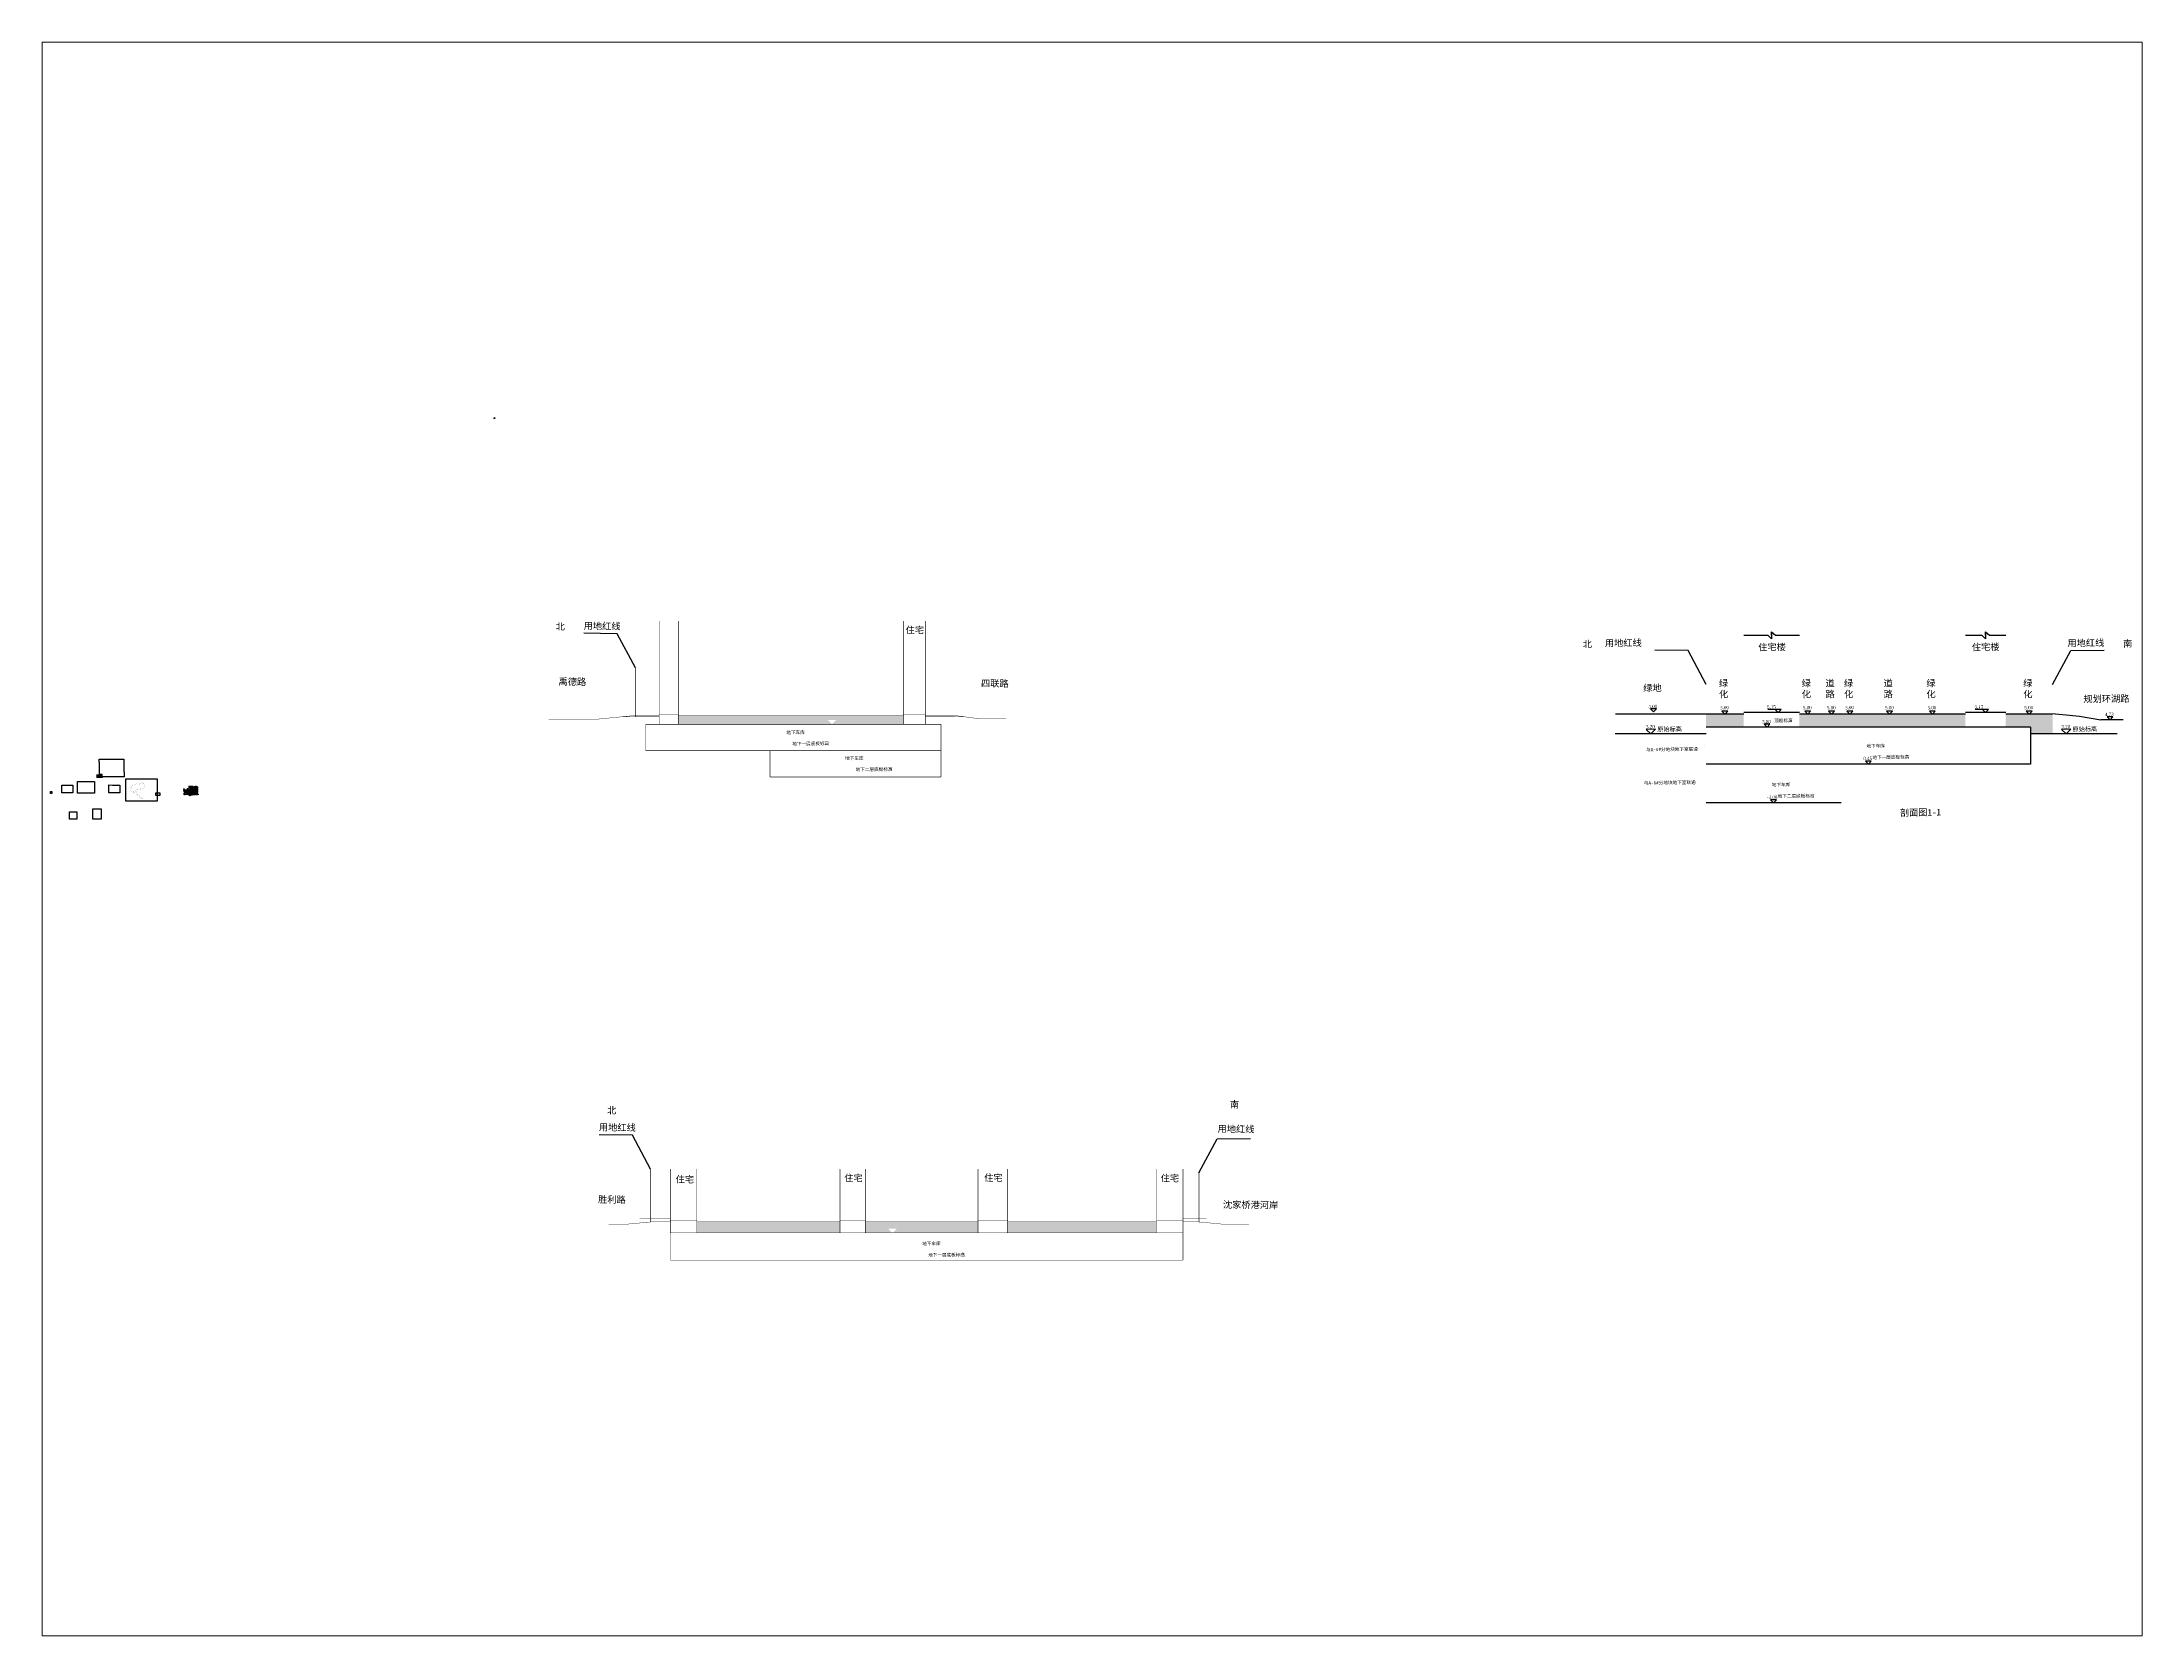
# Paper-space layout '布局2' of a CAD drawing. Header units: millimetres. Extents: x 26 to 231, y 20 to 176.
# The model-space entities are those that its viewports show. They can reach past a viewport. Long polylines and large blocks are cut down to what shows.
import ezdxf
from ezdxf.enums import TextEntityAlignment as Align

# ---------------------------------------------------------------- set-up
doc = ezdxf.new("R2010")
doc.units = ezdxf.units.MM
doc.header["$LTSCALE"] = 10
for name, pattern in [('ACAD_ISO02W100', [15, 12, -3]), ('ACAD_ISO04W100', [30, 24, -3, 0, -3]), ('DASH', [0.35, 0.25, -0.1]), ('DASHDOT', [1, 0.5, -0.25, 0, -0.25]), ('DOTE', [2.42, 2, -0.2, 0.02, -0.2]), ('S21', [3, 2, -1]), ('S74', [5.5, 5, -0.5]), ('SOLID', [5, 1, 1, 1, 1, 1]), ('X2', [10, 8, -2]), ('X5', [3, 2, -1]), ('X6', [2, 1, -1])]:
    doc.linetypes.add(name, pattern=pattern)
for name, color, linetype in [('0-HATCH', 8, 'Continuous'), ('001-铺装分割线', 43, 'Continuous'), ('0充电桩标记', 1, 'Continuous'), ('1地形实测', 7, 'Continuous'), ('1：500地形', 8, 'Continuous'), ('8', 8, 'Continuous'), ('AXIS', 3, 'Continuous'), ('AXIS_TEXT', 7, 'Continuous'), ('DIM_ELEV', 3, 'Continuous'), ('DIM_IDEN', 3, 'Continuous'), ('DIM_LEAD', 3, 'Continuous'), ('DOTE', 13, 'DOTE'), ('GH-水系', 5, 'Continuous'), ('GROUND', 4, 'Continuous'), ('JMD', 6, 'Continuous'), ('JYT---景观灯具-S30', 30, 'Continuous'), ('Other', 7, 'Continuous'), ('P-BD-LF', 241, 'Continuous'), ('P-BUID-BMAX', 2, 'Continuous'), ('P-BUID-ELEV', 3, 'Continuous'), ('P-BUID-HACH', 39, 'Continuous'), ('P-CONS-EQUP', 151, 'Continuous'), ('P-CONS-FENC-COOR', 11, 'Continuous'), ('P-NOTE-PLTB', 6, 'Continuous'), ('P-NOTE-PLTT', 7, 'Continuous'), ('P-ROAD-ELEV', 164, 'Continuous'), ('PUB_HATCH', 8, 'Continuous'), ('RD-侧石线', 5, 'Continuous'), ('RD-红线', 7, 'Continuous'), ('STAIR', 61, 'Continuous'), ('TK', 4, 'Continuous'), ('Txt-txt', 7, 'Continuous'), ('WALL', 2, 'Continuous'), ('ZZ_RZ_LK', 7, 'Continuous'), ('zzb-line', 7, 'Continuous'), ('停车位', 5, 'Continuous'), ('剪力墙', 2, 'Continuous'), ('地下车库轮廓线', 5, 'Continuous'), ('垃圾桶', 6, 'Continuous'), ('工程', 7, 'Continuous'), ('标准图框-禹川', 7, 'Continuous'), ('植被层', 3, 'Continuous'), ('水保', 7, 'Continuous'), ('消防', 6, 'Continuous'), ('消防登高面', 42, 'Continuous'), ('消防道路', 30, 'Continuous'), ('用地', 7, 'Continuous'), ('红线层', 1, 'Continuous'), ('绿地', 98, 'Continuous'), ('行车道', 6, 'Continuous'), ('路名', 7, 'Continuous'), ('道路', 4, 'Continuous'), ('铺地', 252, 'Continuous'), ('防火分区', 1, 'Continuous')]:
    doc.layers.add(name, color=color, linetype=linetype)
for name, color, linetype, lineweight in [('0-标注', 7, 'Continuous', 0), ('PUB_TEXT', 7, 'Continuous', 15), ('TEXT', 31, 'Continuous', 13)]:
    doc.layers.add(name, color=color, linetype=linetype, lineweight=lineweight)
doc.layers.add('RD-中线', color=7, linetype='DASHDOT', lineweight=0, true_color=0xfe0b0b)
doc.layers.add('辅助线', color=251, linetype='Continuous', plot=False)
doc.styles.add('-黑体', font='')
doc.styles.add('_TCH_AXIS', font='COMPLEX', dxfattribs={"bigfont": 'GBCBIG'})
doc.styles.add('_TCH_DIM', font='SIMPLEX', dxfattribs={"bigfont": 'GBCBIG'})
doc.styles.add('_TCH_LABEL', font='COMPLEX', dxfattribs={"bigfont": 'GBCBIG'})
doc.styles.add('ckstyle', font='monotxt.shx')
doc.styles.add('COMPLEX', font='COMPLEX')
doc.styles.add('DIM_FONT', font='SIMPLEX', dxfattribs={"width": 0.7, "bigfont": 'GBCBIG'})
doc.styles.add('DIMST', font='', dxfattribs={"width": 0.8})
doc.styles.add('HZDX', font='txt.shx', dxfattribs={"width": 0.85, "height": 350, "bigfont": 'hztxt.shx'})
doc.styles.get("Standard").update_dxf_attribs({"font": 'arial.ttf'})
doc.styles.add('TH-STYLE1', font='', dxfattribs={"width": 0.7})
doc.styles.add('黑体', font='')
doc.styles.get('-黑体').set_extended_font_data('SimHei')
doc.styles.get('DIMST').set_extended_font_data('SimSun')
doc.styles.get('TH-STYLE1').set_extended_font_data('STFangsong')
doc.styles.get('黑体').set_extended_font_data('SimHei')
doc.linetypes.add('10421', pattern='A,2,[150,AAA.SHX,S=1,R=0,X=0,Y=1],1e-11', length=2)
doc.linetypes.add('10422', pattern='A,2,[150,AAA.SHX,S=1,R=0,X=0,Y=1],2,[177,AAA.SHX,S=1,R=0,X=0,Y=0.8],1e-09', length=4)
doc.linetypes.add('1137', pattern='A,0,-1e-09,[146,AAA.SHX,S=1,R=0,X=0,Y=0],-10', length=10)
doc.linetypes.add('1161', pattern='A,0,[149,AAA.SHX,S=0.15,R=0,X=0,Y=0],-1.6', length=1.6)
doc.linetypes.add('443', pattern='A,9.4,[169,AAA.SHX,S=1,R=0,X=0,Y=0.15],0.6', length=10)
doc.linetypes.add('444', pattern='A,4.5,[145,AAA.SHX,S=1,R=0,X=0,Y=1],4.5,-0.5,[146,AAA.SHX,S=1,R=0,X=0,Y=0],-0.5', length=10)
doc.linetypes.add('72B', pattern='A,4,-1,4,-1,4,-1,[149,AAA.SHX,S=0.15,R=0,X=0,Y=0],8,[149,AAA.SHX,S=0.15,R=0,X=0,Y=0],-1', length=24)
doc.linetypes.add('FENCELINE1', pattern='A,6.35,-2.54,[133,ltypeshp.shx,S=2.54,R=0,X=-2.54,Y=0],-2.54,25.4', length=36.83)
picture_1 = doc.add_image_def('image1.jpg', size_in_pixel=(3307, 2339))
picture_2 = doc.add_image_def('image2.png', size_in_pixel=(766, 493))
picture_3 = doc.add_image_def('image3.jpg', size_in_pixel=(5106, 3512))
picture_4 = doc.add_image_def('image4.png', size_in_pixel=(1584, 2258))
picture_5 = doc.add_image_def('image5.png', size_in_pixel=(9925, 7017))
picture_6 = doc.add_image_def('image6.png', size_in_pixel=(9925, 7017))
picture_7 = doc.add_image_def('image7.png', size_in_pixel=(3833, 3028))
picture_8 = doc.add_image_def('image8.png', size_in_pixel=(899, 909))
picture_9 = doc.add_image_def('image9.png', size_in_pixel=(638, 783))
pattern_1 = [(44.5994988, (-60604.03726, -16289.38925), (-0.4012769103, 0.4069263954), [])]
pattern_2 = [(85.889093, (1874471.4, 1536186.35), (-237.51234, 17.070542), []), (85.889093, (1874556.27, 1536259.83), (-237.51234, 17.070542), [])]
pattern_3 = [(359.851846264, (-494927.6602, -3415132.2925), (1.924958255, 1.9150289074), [0.1344, -0.0384, 0.0768, -1.6704]), (359.851846264, (-494927.7369, -3415132.2539), (1.924958255, 1.9150289074), [0.0768, -0.0384, 0.1536, -0.0384, 0.0768, -1.536]), (359.851846264, (-494927.7752, -3415132.2154), (1.924958255, 1.9150289074), [0.192, -0.0768, 0.2112, -1.44]), (359.851846264, (-494927.3907, -3415132.0244), (1.924958255, 1.9150289074), [0.0384, -1.8816]), (89.851846264, (-494927.5448, -3415132.2352), (-1.9150289074, 1.924958255), [0.6144, -1.3056]), (89.851846264, (-494927.5525, -3415132.2352), (-1.9150289074, 1.924958255), [0.02496, -0.0192, 0.16704, -0.0288, 0.1632, -1.5168]), (89.851846264, (-494927.5371, -3415132.2352), (-1.9150289074, 1.924958255), [0.0576, -0.02496, 0.0192, -0.04224, 0.192, -1.584]), (44.851846264, (-494927.4672, -3415131.909), (0.0049646738, 1.91999357434), [0.1086144, -2.60667555]), (44.851846264, (-494927.4288, -3415131.9091), (0.0049646738, 1.91999357434), [0.162912, -2.55237795]), (44.851846264, (-494927.5049, -3415131.6593), (0.0049646738, 1.91999357434), [0.0271488, -2.68814115]), (44.851846264, (-494927.5242, -3415131.6976), (0.0049646738, 1.91999357434), [0.0271488, -2.68814115]), (44.851846264, (-494927.4668, -3415131.7554), (0.0049646738, 1.91999357434), [0.0542976, -2.66099235]), (44.851846264, (-494927.5054, -3415131.8321), (0.0049646738, 1.91999357434), [0.0542976, -2.66099235]), (44.851846264, (-494927.3908, -3415132.0628), (0.0049646738, 1.91999357434), [0.0542976, -2.66099235]), (44.851846264, (-494927.506, -3415132.1009), (0.0049646738, 1.91999357434), [0.0542976, -2.66099235]), (44.851846264, (-494927.5447, -3415132.1776), (0.0049646738, 1.91999357434), [0.1086144, -2.60667555]), (134.851846264, (-494927.5438, -3415131.832), (-1.91999357434, 0.0049646738), [0.0542976, -2.66099235]), (134.851846264, (-494927.6594, -3415131.9853), (-1.91999357434, 0.0049646738), [0.0542976, -2.66099235]), (134.851846264, (-494927.583, -3415132.1391), (-1.91999357434, 0.0049646738), [0.0542976, -2.66099235]), (134.851846264, (-494927.582, -3415131.7551), (-1.91999357434, 0.0049646738), [0.0542976, -2.66099235]), (134.851846264, (-494927.6595, -3415132.0237), (-1.91999357434, 0.0049646738), [0.16291776, -2.5523722]), (134.851846264, (-494927.5825, -3415131.9471), (-1.91999357434, 0.0049646738), [0.1086144, -2.60667555]), (134.851846264, (-494927.6207, -3415131.8702), (-1.91999357434, 0.0049646738), [0.1086144, -2.60667555]), (26.416897464, (-494927.3902, -3415131.8324), (1.91999352924, -0.00496458346), [0.0858624, -4.2073876]), (26.416897464, (-494927.4676, -3415132.0626), (1.91999352924, -0.00496458346), [0.0858624, -4.2073876]), (26.416897464, (-494927.4677, -3415132.101), (1.91999352924, -0.00496458346), [0.0858624, -4.2073876]), (63.286795064, (-494927.5435, -3415131.736), (0.00496467902, 1.91999357148), [0.0858624, -4.2073876]), (63.286795064, (-494927.5447, -3415132.1776), (0.00496467902, 1.91999357148), [0.0858624, -4.2073876]), (63.286795064, (-494927.505, -3415131.6785), (0.00496467902, 1.91999357148), [0.0429312, -4.2503188]), (63.286795064, (-494927.5058, -3415131.9857), (0.00496467902, 1.91999357148), [0.0858624, -4.2073876]), (63.286795064, (-494927.5446, -3415132.1392), (0.00496467902, 1.91999357148), [0.25759488, -4.0356552]), (63.286795064, (-494927.4669, -3415131.7938), (0.00496467902, 1.91999357148), [0.0858624, -4.2073876]), (63.286795064, (-494927.544, -3415131.9088), (0.00496467902, 1.91999357148), [0.17173056, -4.1215196]), (75.815602564, (-494927.54456, -3415132.1392), (0.00496468643, 1.91999357971), [0.1583232, -7.7580385]), (116.416897464, (-494927.5448, -3415132.216), (0.00496458346, 1.91999352924), [0.25759488, -4.0356552]), (116.416897464, (-494927.5434, -3415131.6784), (0.00496458346, 1.91999352924), [0.0384, -4.25485]), (116.416897464, (-494927.6213, -3415132.1006), (0.00496458346, 1.91999352924), [0.0858624, -4.2073876]), (116.416897464, (-494927.6591, -3415131.8701), (0.00496458346, 1.91999352924), [0.0858624, -4.2073876]), (116.416897464, (-494927.5438, -3415131.832), (0.00496458346, 1.91999352924), [0.0858624, -4.2073876]), (116.416897464, (-494927.5821, -3415131.7935), (0.00496458346, 1.91999352924), [0.0858624, -4.2073876]), (116.416897464, (-494927.5443, -3415132.024), (0.00496458346, 1.91999352924), [0.17173056, -4.1215196]), (153.286795064, (-494927.6977, -3415131.9468), (-1.91999357148, 0.00496467902), [0.0858624, -4.2073876])]
pattern_4 = [(359.85184626, (-494927.7248, -3415132.2403), (2.6067143037, 2.5932683122), [0.39, -0.078, 0.104, -0.078, 0.39, -1.56]), (359.85184626, (-494927.8546, -3415132.162), (2.6067143037, 2.5932683122), [0.26, -0.195, 0.39, -0.195, 0.26, -1.3]), (359.85184626, (-494926.942, -3415131.1243), (2.6067143037, 2.5932683122), [0.325, -0.13, 0.325, -1.82]), (359.85184626, (-494928.2406, -3415130.601), (2.6067143037, 2.5932683122), [0.13, -0.26, 0.13, -2.08]), (89.85184626, (-494927.9806, -3415130.6017), (-2.5932683122, 2.6067143037), [0.234, -2.366]), (89.85184626, (-494927.2046, -3415132.1637), (-2.5932683122, 2.6067143037), [0.26, -2.34]), (89.85184626, (-494926.552, -3415131.1253), (-2.5932683122, 2.6067143037), [0.26, -2.34]), (44.851846264, (-494926.8667, -3415132.1905), (0.0067229958, 2.5999913064), [0.26, -3.41695525]), (134.851846264, (-494927.5427, -3415132.1888), (-2.5999913064, 0.0067229958), [0.26, -3.41695525]), (63.286795084, (-494926.9447, -3415132.1773), (0.00672299814, 2.59999130502), [0.26, -5.5537765]), (75.815602794, (-494927.0746, -3415132.164), (0.00672299587, 2.59999130754), [0.26, -10.4600745]), (75.815602794, (-494926.42194, -3415131.1257), (0.00672299587, 2.59999130754), [0.208, -10.5120745]), (75.815602794, (-494927.9286, -3415130.6018), (0.00672299587, 2.59999130754), [0.182, -10.5380745]), (103.888089734, (-494927.3346, -3415132.1633), (0.00672297141, 2.59999130154), [0.26, -10.4600745]), (103.888089734, (-494926.68194, -3415131.125), (0.00672297141, 2.59999130154), [0.208, -10.5120745]), (103.888089734, (-494928.0326, -3415130.6015), (0.00672297141, 2.59999130154), [0.182, -10.5380745]), (116.416897464, (-494927.4647, -3415132.176), (0.0067229522, 2.599991285), [0.26, -5.5537735])]
pattern_5 = [(359.851846264, (-485648.6893, -3416499.0294), (1.924958255, 1.9150289074), [0.1344, -0.0384, 0.0768, -1.6704]), (359.851846264, (-485648.766, -3416498.9908), (1.924958255, 1.9150289074), [0.0768, -0.0384, 0.1536, -0.0384, 0.0768, -1.536]), (359.851846264, (-485648.8043, -3416498.9523), (1.924958255, 1.9150289074), [0.192, -0.0768, 0.2112, -1.44]), (359.851846264, (-485648.4198, -3416498.7613), (1.924958255, 1.9150289074), [0.0384, -1.8816]), (89.851846264, (-485648.574, -3416498.9721), (-1.9150289074, 1.924958255), [0.6144, -1.3056]), (89.851846264, (-485648.5816, -3416498.972), (-1.9150289074, 1.924958255), [0.02496, -0.0192, 0.16704, -0.0288, 0.1632, -1.5168]), (89.851846264, (-485648.5663, -3416498.9721), (-1.9150289074, 1.924958255), [0.0576, -0.02496, 0.0192, -0.04224, 0.192, -1.584]), (44.851846264, (-485648.4963, -3416498.6459), (0.0049646738, 1.91999357434), [0.1086144, -2.60667555]), (44.851846264, (-485648.4579, -3416498.646), (0.0049646738, 1.91999357434), [0.162912, -2.55237795]), (44.851846264, (-485648.534, -3416498.3962), (0.0049646738, 1.91999357434), [0.0271488, -2.68814115]), (44.851846264, (-485648.5534, -3416498.4346), (0.0049646738, 1.91999357434), [0.0271488, -2.68814115]), (44.851846264, (-485648.4959, -3416498.4923), (0.0049646738, 1.91999357434), [0.0542976, -2.66099235]), (44.851846264, (-485648.5345, -3416498.569), (0.0049646738, 1.91999357434), [0.0542976, -2.66099235]), (44.851846264, (-485648.4199, -3416498.7997), (0.0049646738, 1.91999357434), [0.0542976, -2.66099235]), (44.851846264, (-485648.5352, -3416498.8378), (0.0049646738, 1.91999357434), [0.0542976, -2.66099235]), (44.851846264, (-485648.5738, -3416498.9145), (0.0049646738, 1.91999357434), [0.1086144, -2.60667555]), (134.851846264, (-485648.5729, -3416498.5689), (-1.91999357434, 0.0049646738), [0.0542976, -2.66099235]), (134.851846264, (-485648.6885, -3416498.7222), (-1.91999357434, 0.0049646738), [0.0542976, -2.66099235]), (134.851846264, (-485648.6121, -3416498.876), (-1.91999357434, 0.0049646738), [0.0542976, -2.66099235]), (134.851846264, (-485648.6111, -3416498.492), (-1.91999357434, 0.0049646738), [0.0542976, -2.66099235]), (134.851846264, (-485648.6886, -3416498.7606), (-1.91999357434, 0.0049646738), [0.16291776, -2.5523722]), (134.851846264, (-485648.6116, -3416498.684), (-1.91999357434, 0.0049646738), [0.1086144, -2.60667555]), (134.851846264, (-485648.6498, -3416498.6071), (-1.91999357434, 0.0049646738), [0.1086144, -2.60667555]), (26.416897464, (-485648.4193, -3416498.5693), (1.91999352924, -0.00496458346), [0.0858624, -4.2073876]), (26.416897464, (-485648.4967, -3416498.7995), (1.91999352924, -0.00496458346), [0.0858624, -4.2073876]), (26.416897464, (-485648.4968, -3416498.8379), (1.91999352924, -0.00496458346), [0.0858624, -4.2073876]), (63.286795064, (-485648.5727, -3416498.4729), (0.00496467902, 1.91999357148), [0.0858624, -4.2073876]), (63.286795064, (-485648.5738, -3416498.9145), (0.00496467902, 1.91999357148), [0.0858624, -4.2073876]), (63.286795064, (-485648.5341, -3416498.4154), (0.00496467902, 1.91999357148), [0.0429312, -4.2503188]), (63.286795064, (-485648.5349, -3416498.7226), (0.00496467902, 1.91999357148), [0.0858624, -4.2073876]), (63.286795064, (-485648.5737, -3416498.8761), (0.00496467902, 1.91999357148), [0.25759488, -4.0356552]), (63.286795064, (-485648.496, -3416498.5307), (0.00496467902, 1.91999357148), [0.0858624, -4.2073876]), (63.286795064, (-485648.5731, -3416498.6457), (0.00496467902, 1.91999357148), [0.17173056, -4.1215196]), (75.815602564, (-485648.5737, -3416498.8761), (0.00496468643, 1.91999357971), [0.1583232, -7.7580385]), (116.416897464, (-485648.5739, -3416498.9529), (0.00496458346, 1.91999352924), [0.25759488, -4.0356552]), (116.416897464, (-485648.5725, -3416498.4153), (0.00496458346, 1.91999352924), [0.0384, -4.25485]), (116.416897464, (-485648.6504, -3416498.8375), (0.00496458346, 1.91999352924), [0.0858624, -4.2073876]), (116.416897464, (-485648.6882, -3416498.607), (0.00496458346, 1.91999352924), [0.0858624, -4.2073876]), (116.416897464, (-485648.5729, -3416498.5689), (0.00496458346, 1.91999352924), [0.0858624, -4.2073876]), (116.416897464, (-485648.6112, -3416498.5304), (0.00496458346, 1.91999352924), [0.0858624, -4.2073876]), (116.416897464, (-485648.5734, -3416498.7609), (0.00496458346, 1.91999352924), [0.17173056, -4.1215196]), (153.286795064, (-485648.7268, -3416498.6837), (-1.91999357148, 0.00496467902), [0.0858624, -4.2073876])]

# ---------------------------------------------------------------- blocks, each defined once
blk = doc.blocks.new('380501000')
for p, q in [((-1, 2.9), (-1, 3.5)), ((-1, 3.5), (1, 3.5)), ((0, 0.5), (0, 3.5)), ((1, 3.5), (1, 2.9))]:
    blk.add_line(p, q)
for centre in [(-1, 2.4), (0, 0), (1, 2.4)]:
    blk.add_circle(centre, 0.5)
blk = doc.blocks.new('110103100')
for p, q in [((-1.3, 0), (-0.8, 0)), ((0, 1.3), (0, 0.8)), ((1.3, 0), (0.8, 0)), ((0, -1.3), (0, -0.8))]:
    blk.add_line(p, q)
blk.add_circle((0, 0), 0.8)
blk.add_point((0, 0))
blk = doc.blocks.new('720100000')
at = {"const_width": 0.2}
blk.add_lwpolyline([(-0.1, 0, 1), (0.1, 0, 1)], format="xyb", close=True, dxfattribs=at)
blk = doc.blocks.new('380409200')
at = {"linetype": 'Continuous'}
blk.add_circle((0, 0), 0.5, dxfattribs=at)
blk = doc.blocks.new('510101003')
at = {"linetype": 'Continuous'}
blk.add_line((0, 0), (4, 0), dxfattribs=at)
at = {"linetype": 'Continuous', "flags": 128}
for points in [[(3, 0), (3, 0), (3, 0)], [(3, 0), (4, 0), (3, 0)]]:
    blk.add_lwpolyline(points, dxfattribs=at)
blk = doc.blocks.new('510301000')
at = {"linetype": 'Continuous'}
blk.add_circle((0, 0), 0.5, dxfattribs=at)
blk = doc.blocks.new('510201003')
at = {"linetype": 'Continuous'}
blk.add_line((0, 0), (4, 0), dxfattribs=at)
at = {"linetype": 'Continuous', "flags": 128}
blk.add_lwpolyline([(3, 0), (4, 0), (3, 0)], dxfattribs=at)
blk = doc.blocks.new('520101003')
at = {"linetype": 'Continuous'}
blk.add_line((0.5, 0), (4, 0), dxfattribs=at)
at = {"linetype": 'Continuous', "const_width": 0.15, "flags": 128}
blk.add_lwpolyline([(3.775, 0, 1), (3.925, 0, 1)], format="xyb", close=True, dxfattribs=at)
blk = doc.blocks.new('520106000')
at = {"linetype": 'Continuous'}
blk.add_circle((0, 0), 0.5, dxfattribs=at)
blk = doc.blocks.new('451002000')
for p, q in [((0, 3), (1, 4)), ((0, 3), (1, 2)), ((0, 0), (0, 3)), ((1, 0), (0, 0))]:
    blk.add_line(p, q)
blk = doc.blocks.new('520104000')
at = {"linetype": 'Continuous'}
for p, q in [((-0.5, 0), (-0.5, 2)), ((-0.5, 2), (0.5, 2)), ((0.5, 0), (-0.5, 0)), ((0.35, 1.75), (-0.35, 1.25)), ((-0.35, 1.25), (0.35, 0.75)), ((0.35, 0.75), (-0.35, 0.25)), ((0.5, 2), (0.5, 0))]:
    blk.add_line(p, q, dxfattribs=at)
blk = doc.blocks.new('110103200')
blk.add_circle((0, 0), 0.8)
blk.add_point((0, 0))
blk = doc.blocks.new('380408100')
at = {"const_width": 1}
blk.add_lwpolyline([(-0.5, 0), (0.5, 0)], dxfattribs=at)
blk = doc.blocks.new('544101000')
for p, q in [((-1, 0), (1, 0)), ((0, -1), (0, 1))]:
    blk.add_line(p, q)
blk.add_circle((0, 0), 1)
blk = doc.blocks.new('820200002')
for p, q in [((-1, 1), (0, 0)), ((-0.8, 0), (0.8, 0)), ((0, 0), (0, 1.6)), ((0, 0), (1, 1))]:
    blk.add_line(p, q)
blk = doc.blocks.new('380407017')
at = {"linetype": 'Continuous', "flags": 128}
blk.add_lwpolyline([(0, -0.5), (0, 1.1)], dxfattribs=at)
blk = doc.blocks.new('543007000')
for p, q in [((-1, 0), (1, 0)), ((-0.8, 2.6), (0.8, 2.6)), ((0, 1), (0, 2.6))]:
    blk.add_line(p, q)
blk.add_circle((0, 0), 1)
blk = doc.blocks.new('330101000')
for p, q in [((0, 1), (-1.6, 1)), ((0, -1), (1.6, -1))]:
    blk.add_line(p, q)
blk.add_circle((0, 0), 1)
blk.add_point((0, 0))
blk = doc.blocks.new('510401203')
for p, q in [((0, 0), (1, 1)), ((0, 0), (1, 0)), ((0, -1), (1, 0))]:
    blk.add_line(p, q)
blk.add_lwpolyline([(1, 1, 0, 0.5, 0), (1, 1, 0.5, 0.5, 0)], format="xyseb")
blk = doc.blocks.new('321506000')
at = {"const_width": 0.8}
blk.add_lwpolyline([(0, 0, 0.1989124), (0, 0, 0.1989124), (0, 0, 0.1989124), (0, 0, 0.1989124), (0, 0, 0.1989124), (0, 0, 0.1989124), (0, 0, 0.1989124), (0, 0, 0.1989124)], format="xyb", close=True, dxfattribs=at)
at = {"const_width": 0.2}
blk.add_lwpolyline([(0, 3), (0, 0)], dxfattribs=at)
blk = doc.blocks.new('810302002')
for p, q in [((-1, 0), (1, 0)), ((-0.5, 1), (-0.5, 0)), ((0.5, 1), (0.5, 0))]:
    blk.add_line(p, q)
blk = doc.blocks.new('810602002')
for p, q in [((-0.5, -1), (-0.5, 1)), ((0.5, -1), (0.5, 1))]:
    blk.add_line(p, q)
blk = doc.blocks.new('261301000')
for p, q in [((0, 0), (7, 0)), ((7, 0), (6, 1)), ((7, 0), (6, -1))]:
    blk.add_line(p, q)
blk = doc.blocks.new('520105100')
for q in [(-1, 0), (0, 1), (1, 0)]:
    blk.add_line((0, 0), q)
blk.add_circle((0, 0), 1)
blk = doc.blocks.new('321104100')
for p, q in [((-1, 3), (1, 3)), ((-1, 3), (-1, 2)), ((-1, 2), (1, 2)), ((-1, 0), (1, 0)), ((-0.5, 0), (-0.5, 2)), ((0, 3.6), (0, 3)), ((0.5, 0), (0.5, 2)), ((1, 3), (1, 2))]:
    blk.add_line(p, q)
blk = doc.blocks.new('SETERT')
at = {"layer": '防火分区'}
blk.add_lwpolyline([(808585, -208647), (820587, -208647), (820587, -215647), (808585, -215647)], close=True, dxfattribs=at)
blk.add_lwpolyline([(808585, -208647), (820587, -212147), (808585, -215647)], dxfattribs=at)
blk = doc.blocks.new('_AXISO')
blk.add_circle((0, 0), 0.5)
at = {"layer": 'AXIS_TEXT', "style": 'COMPLEX', "width": 1.041667}
blk.add_attdef('A', text='', height=0.56, dxfattribs=at).set_placement((-0.25, -0.28), (0.25, -0.28), align=Align.FIT)
blk = doc.blocks.new('cdzbj2')
at = {"layer": '0充电桩标记'}
h = blk.add_hatch(color=256, dxfattribs=at)
h.dxf.hatch_style = 1
h.paths.add_polyline_path([(384.375, -6.25), (375, 50), (525, 50), (415.625, 6.25), (425, -50), (275, -50)])
h = blk.add_hatch(color=256, dxfattribs=at)
h.dxf.hatch_style = 1
h.paths.add_polyline_path([(850, -75), (850, 75), (800, 75), (800, -75)])
for points in [[(0, -200), (800, -200), (800, 200), (0, 200)], [(384.375, -6.25), (375, 50), (525, 50), (415.625, 6.25), (425, -50), (275, -50)], [(850, -75), (850, 75), (800, 75), (800, -75)]]:
    blk.add_lwpolyline(points, close=True, dxfattribs=at)
blk = doc.blocks.new('充电桩车位')
at = {"layer": '停车位'}
blk.add_lwpolyline([(449945995, 3377105471), (449945995, 3377110971), (449948495, 3377110971), (449948495, 3377105471), (449945995, 3377105471), (449948495, 3377110971)], dxfattribs=at)
at = {"layer": '0充电桩标记', "rotation": 180}
blk.add_blockref('cdzbj2', (449947645, 3377109771), dxfattribs=at)
blk = doc.blocks.new('v6jdfhj')
for p, q in [((220860, 66856), (220860, 61356)), ((221060, 65938), (221860, 66738)), ((222060, 66856), (222060, 61356))]:
    blk.add_line(p, q)
blk.add_lwpolyline([(220860, 61356), (222060, 61356), (222060, 66856), (220860, 66856)], close=True)
for points in [[(221860, 66455), (221860, 66738), (221060, 65938), (221060, 65655), (221860, 66455)], [(221860, 65855), (221860, 66138), (221060, 65338), (221060, 65055), (221860, 65855)], [(221860, 65255), (221860, 65538), (221060, 64738), (221060, 64455), (221860, 65255)], [(221860, 64655), (221860, 64938), (221060, 64138), (221060, 63855), (221860, 64655)], [(221860, 64055), (221860, 64338), (221060, 63538), (221060, 63255), (221860, 64055)], [(221860, 63455), (221860, 63738), (221060, 62938), (221060, 62655), (221860, 63455)], [(221860, 62855), (221860, 63138), (221060, 62338), (221060, 62055), (221860, 62855)], [(221860, 62255), (221860, 62538), (221060, 61738), (221060, 61455), (221860, 62255)]]:
    blk.add_lwpolyline(points)
blk = doc.blocks.new('sfc b')
h = blk.add_hatch()
h.set_pattern_fill('ANSI31', color=256, scale=100, style=0)
h.set_pattern_definition([(225, (677380.28, 1165054.17), (-112.253202, 112.253202), [])])
h.paths.add_polyline_path([(169931, 65038), (170831, 65038), (170831, 64862), (170781, 64862), (170781, 64988), (169981, 64988), (169981, 64862), (169931, 64862)])
h.paths.add_polyline_path([(169931, 64862), (169981, 64862), (169981, 64188), (170781, 64188), (170781, 64862), (170831, 64862), (170831, 64138), (169931, 64138)])
h = blk.add_hatch()
h.set_pattern_fill('ANSI31', color=256, scale=100, style=0)
h.set_pattern_definition([(225, (677380.28, 1168754.17), (-112.253202, 112.253202), [])])
h.paths.add_polyline_path([(170249, 64870, 0.040189785), (170250, 64862), (170342, 64862, 0.040189785), (170343, 64870, 1)])
h.paths.add_polyline_path([(170342, 64862), (170250, 64862, 0.850978446)])
h.paths.add_polyline_path([(170305, 64790, 1), (170255, 64790), (170255, 64569), (170450, 64568), (170493, 64349), (170612, 64349, 1), (170612, 64399), (170539, 64399), (170497, 64610), (170305, 64610)])
h.paths.add_polyline_path([(170476, 64729, -1), (170476, 64679), (170341, 64679, -1), (170341, 64729)], flags=17)
h.paths.add_polyline_path([(170245, 64639, 1.153999101), (170478, 64371), (170464, 64445, -1.205049577), (170245, 64573)])
for p, q in [((170245, 64639), (170245, 64573)), ((170255, 64790), (170255, 64569)), ((170255, 64569), (170450, 64568)), ((170305, 64790), (170305, 64610)), ((170305, 64610), (170497, 64610)), ((170341, 64729), (170476, 64729)), ((170341, 64679), (170476, 64679)), ((170450, 64568), (170493, 64349)), ((170464, 64445), (170478, 64371)), ((170493, 64349), (170612, 64349)), ((170497, 64610), (170539, 64399)), ((170539, 64399), (170612, 64399))]:
    blk.add_line(p, q)
for points in [[(169931, 65038), (170831, 65038), (170831, 64138), (169931, 64138)], [(169981, 64988), (170781, 64988), (170781, 64188), (169981, 64188)]]:
    blk.add_lwpolyline(points, close=True)
blk.add_circle((170296, 64870), 46.9)
for centre, radius, start, end in [((170342, 64488), 179, 122.8816666, 319.2391679), ((170342, 64488), 129, 138.8779579, 340.1287921), ((170280, 64790), 25, 0, 180), ((170341, 64704), 25, 90, 270), ((170341, 64704), 25, 90, 270), ((170476, 64704), 25, 270, 90), ((170612, 64374), 25, 270, 90)]:
    blk.add_arc(centre, radius, start, end)
blk = doc.blocks.new('lj')
blk.add_hatch(color=256).paths.add_polyline_path([(2166, 2047), (802, 2047), (1039, 196), (2037, 196)])
for p, q in [((802, 2047), (2166, 2047)), ((1039, 196), (802, 2047)), ((1039, 196), (2037, 196)), ((2037, 196), (2166, 2047))]:
    blk.add_line(p, q)
at = {"const_width": 125}
blk.add_lwpolyline([(2563, 3063), (563, 3063, 0.414213562), (63, 2563), (63, 563, 0.414213562), (563, 63), (2563, 63, 0.414213562), (3063, 563), (3063, 2563, 0.414213562), (2563, 3063)], format="xyb", close=True, dxfattribs=at)
at = {"const_width": 150}
blk.add_lwpolyline([(842, 2106), (2047, 2494)], dxfattribs=at)
at = {"style": 'DIM_FONT', "width": 0.6, "flags": 9}
for tag in ['YSIZE', 'XSIZE']:
    blk.add_attdef(tag, (563, 63), '', height=0.125, dxfattribs=at)
blk = doc.blocks.new('A$C56CA0BF6')
blk.add_lwpolyline([(3757, 549), (1318, 0), (0, 5853), (2439, 6403)], close=True)
blk.add_lwpolyline([(3757, 549), (1219, 6128), (1318, 0)])
blk = doc.blocks.new('A$C01D70629')
at = {"linetype": 'Continuous'}
h = blk.add_hatch(dxfattribs=at)
h.set_pattern_fill('ANSI31', color=0, scale=80, angle=315, style=0)
h.set_pattern_definition([(0, (-1961.57, -1603.88), (4e-14, 127), [])])
h.paths.add_polyline_path([(-645, 1631), (645, -1631), (-1935, -1631)])
at = {"color": 0, "linetype": 'Continuous'}
for p, q in [((-645, 1631), (-1935, -1631)), ((-645, 1631), (645, -1631)), ((645, -1631), (-1935, -1631))]:
    blk.add_line(p, q, dxfattribs=at)
blk.add_circle((-645, -277), 1908, dxfattribs=at)
blk = doc.blocks.new('A$C09B07717')
at = {"linetype": 'Continuous'}
h = blk.add_hatch(dxfattribs=at)
h.set_pattern_fill('ANSI31', color=0, scale=80, angle=315, style=0)
h.set_pattern_definition([(0, (-35605.33, 5808.23), (4e-14, 127), [])])
h.paths.add_polyline_path([(-2687, -1344), (0, -1344), (0, 1344), (-2687, 1344)])
blk.add_lwpolyline([(-2687, -1344), (0, -1344), (0, 1344), (-2687, 1344)], close=True, dxfattribs=at)
blk.add_ellipse((-1338, -6), major_axis=(1908, 6), ratio=0.999999999, start_param=4.7093053, end_param=10.992490607, dxfattribs=at)
blk = doc.blocks.new('jishui')
at = {"layer": '8', "linetype": 'DASH'}
h = blk.add_hatch(dxfattribs=at)
h.set_pattern_fill('ANSI32', color=256, scale=50, angle=40.88909322, style=0)
h.set_pattern_definition([(85.88909, (-74132.23, 52971.5), (-237.51234, 17.07054), []), (85.88909, (-74047.37, 53044.99), (-237.51234, 17.07054), [])])
h.paths.add_polyline_path([(118523, 244485), (119014, 244910), (119211, 244684), (118719, 244258)])
h = blk.add_hatch(dxfattribs=at)
h.set_pattern_fill('ANSI32', color=256, scale=50, angle=40.88909322, style=0)
h.set_pattern_definition([(85.88909, (-73527.45, 53495.18), (-237.51234, 17.07054), []), (85.88909, (-73442.6, 53568.67), (-237.51234, 17.07054), [])])
h.paths.add_polyline_path([(119014, 244910), (119619, 245434), (119815, 245207), (119211, 244684)])
h = blk.add_hatch(dxfattribs=at)
h.set_pattern_fill('ANSI32', color=256, scale=50, angle=40.88909322, style=0)
h.set_pattern_definition([(85.889093, (1873110.64, 1535008.08), (-237.51234, 17.070542), []), (85.889093, (1873195.5, 1535081.56), (-237.51234, 17.070542), [])])
h.paths.add_polyline_path([(120299, 246023), (119619, 245434), (119815, 245207), (120496, 245796)])
h = blk.add_hatch(dxfattribs=at)
h.set_pattern_fill('ANSI32', color=256, scale=50, angle=40.88909322, style=0)
h.set_pattern_definition([(85.889093, (1873791.03, 1535597.22), (-237.51234, 17.070542), []), (85.889093, (1873875.89, 1535670.7), (-237.51234, 17.070542), [])])
h.paths.add_polyline_path([(120980, 246612), (120299, 246023), (120496, 245796), (121176, 246386)])
h = blk.add_hatch(dxfattribs=at)
h.set_pattern_fill('ANSI32', color=256, scale=50, angle=40.88909322, style=0)
h.set_pattern_definition(pattern_2)
h.paths.add_polyline_path([(121660, 247202), (120980, 246612), (121176, 246386), (121857, 246975)])
h = blk.add_hatch(dxfattribs=at)
h.set_pattern_fill('ANSI32', color=256, scale=50, angle=40.88909322, style=0)
h.set_pattern_definition(pattern_2)
h.paths.add_polyline_path([(122341, 247791), (121660, 247202), (121857, 246975), (122537, 247564)])
h = blk.add_hatch(dxfattribs=at)
h.set_pattern_fill('ANSI32', color=256, scale=50, angle=40.88909322, style=0)
h.set_pattern_definition(pattern_2)
h.paths.add_polyline_path([(123021, 248380), (122341, 247791), (122537, 247564), (123217, 248153)])
h = blk.add_hatch(dxfattribs=at)
h.set_pattern_fill('ANSI32', color=256, scale=50, angle=40.88909322, style=0)
h.set_pattern_definition(pattern_2)
h.paths.add_polyline_path([(123701, 248969), (123021, 248380), (123217, 248153), (123898, 248742)])
h = blk.add_hatch(dxfattribs=at)
h.set_pattern_fill('ANSI32', color=256, scale=50, angle=40.88909322, style=0)
h.set_pattern_definition(pattern_2)
h.paths.add_polyline_path([(124344, 249525), (123701, 248969), (123898, 248742), (124540, 249299)])
at = {"layer": 'PUB_HATCH'}
h = blk.add_hatch(dxfattribs=at)
h.set_pattern_fill('ANSI32', color=256, scale=50, angle=265.88909322)
h.set_pattern_definition([(310.88909, (-172850.42, 169923.7), (180.01728, 155.8759), []), (310.88909, (-172858.47, 169811.74), (180.01728, 155.8759), [])])
h.paths.add_polyline_path([(124012, 249833), (118266, 244858), (118463, 244631), (124208, 249606)])
at = {"layer": 'GROUND'}
blk.add_line((124017, 249903), (118196, 244863), dxfattribs=at)
blk.add_lwpolyline([(124017, 249903), (118196, 244863), (118457, 244561), (124279, 249601), (124017, 249903)], dxfattribs=at)
at = {"layer": 'GROUND', "linetype": 'DASH'}
blk.add_lwpolyline([(124012, 249833), (118266, 244858), (118463, 244631), (124208, 249606)], close=True, dxfattribs=at)
at = {"layer": 'JYT---景观灯具-S30', "linetype": 'DASH', "ltscale": 10}
for p, q in [((119619, 245434), (121660, 247202)), ((121857, 246975), (119815, 245207)), ((122341, 247791), (124344, 249525)), ((124540, 249299), (122537, 247564))]:
    blk.add_line(p, q, dxfattribs=at)
for points in [[(118523, 244485), (119014, 244910), (119211, 244684), (118719, 244258)], [(119014, 244910), (119619, 245434), (119815, 245207), (119211, 244684)]]:
    blk.add_lwpolyline(points, close=True, dxfattribs=at)
for points in [[(120299, 246023), (120496, 245796)], [(120980, 246612), (121176, 246386)], [(121660, 247202), (122341, 247791), (122537, 247564), (121857, 246975)], [(121660, 247202), (121857, 246975)], [(123021, 248380), (123217, 248153)], [(123701, 248969), (123898, 248742)], [(124344, 249525), (124540, 249299)]]:
    blk.add_lwpolyline(points, dxfattribs=at)
blk = doc.blocks.new('re32r')
at = {"layer": 'DIM_LEAD', "color": 251, "true_color": 0x636466}
for p, q in [((492484976, 3418249634), (492487990, 3418246154)), ((492487990, 3418246154), (492499622, 3418246154))]:
    blk.add_line(p, q, dxfattribs=at)
at = {"layer": 'DIM_LEAD', "color": 251, "true_color": 0x636466, "const_width": 200}
blk.add_lwpolyline([(492484911, 3418249709, 1), (492485041, 3418249558, 1)], format="xyb", close=True, dxfattribs=at)
at = {"layer": 'WALL', "color": 251, "true_color": 0x636466}
for p, q in [((492484046, 3418249670), (492483746, 3418249681)), ((492501133, 3418228774), (492489251, 3418237929)), ((492501316, 3418229012), (492489434, 3418238167)), ((492492040, 3418249363), (492491740, 3418249374)), ((492506016, 3418235112), (492494133, 3418244267)), ((492506199, 3418235350), (492494316, 3418244505)), ((492501133, 3418228774), (492501316, 3418229012)), ((492506016, 3418235112), (492506199, 3418235350))]:
    blk.add_line(p, q, dxfattribs=at)
for radius, start, end in [(14148, 177.80101036, 232.39811852), (13848, 177.80101036, 232.39824786), (6148, 177.80256885, 232.40366065), (5848, 177.80256885, 232.40409348)]:
    blk.add_arc((492497884, 3418249138), radius, start, end, dxfattribs=at)
at = {"layer": '停车位', "color": 251, "true_color": 0x636466}
blk.add_lwpolyline([(492506016, 3418235112, -0.303208286), (492487893, 3418249522, 0.136711476), (492501316, 3418229012, 7.642659155)], format="xyb", dxfattribs=at)
at = {"layer": '消防道路', "color": 251, "true_color": 0x636466}
blk.add_line((492483746, 3418249681), (492492040, 3418249363), dxfattribs=at)
at = {"layer": '行车道', "color": 251, "linetype": 'DASH', "ltscale": 2, "true_color": 0x636466}
blk.add_line((492491891, 3418249368), (492483897, 3418249675), dxfattribs=at)
blk.add_lwpolyline([(492501316, 3418229012), (492506016, 3418235112), (492506412, 3418234807), (492501712, 3418228707)], close=True, dxfattribs=at)
at = {"layer": 'Defpoints', "color": 251, "true_color": 0x636466, "rotation": 11.4998291316045}
blk.add_blockref('jishui', (492434707, 3417965196), dxfattribs=at)
at = {"layer": 'PUB_TEXT', "color": 251, "true_color": 0x636466, "style": '_TCH_DIM'}
blk.add_text('汽车坡道顶盖投影线', height=1687.9, dxfattribs=at).set_placement((492488262, 3418246679))
blk = doc.blocks.new('r32r4')
for p, q in [((492498518, 3418254965), (492498674, 3418253923)), ((492498617, 3418254979), (492498772, 3418253938))]:
    blk.add_line(p, q)
at = {"layer": 'STAIR'}
for p, q in [((492495164, 3418252914), (492494507, 3418253918)), ((492495390, 3418253061), (492494733, 3418254065)), ((492495616, 3418253209), (492494959, 3418254213)), ((492495164, 3418252914), (492495329, 3418251811)), ((492495842, 3418253357), (492495185, 3418254361)), ((492496068, 3418253505), (492495410, 3418254509)), ((492495431, 3418252954), (492495596, 3418251851)), ((492496294, 3418253653), (492495636, 3418254657)), ((492495698, 3418252993), (492495863, 3418251891)), ((492496520, 3418253801), (492495862, 3418254805)), ((492495965, 3418253033), (492496130, 3418251931)), ((492496745, 3418253949), (492496088, 3418254953)), ((492496232, 3418253073), (492496397, 3418251971)), ((492496971, 3418254097), (492496314, 3418255101)), ((492496499, 3418253113), (492496664, 3418252011)), ((492497197, 3418254245), (492496540, 3418255249)), ((492497423, 3418254393), (492496766, 3418255397)), ((492496766, 3418253153), (492496931, 3418252051)), ((492497033, 3418253193), (492497198, 3418252090)), ((492497301, 3418253233), (492497465, 3418252130))]:
    blk.add_line(p, q, dxfattribs=at)
for points in [[(492497362, 3418253181), (492497495, 3418254512), (492494902, 3418252814)], [(492497307, 3418253234), (492495164, 3418252914), (492497423, 3418254393)]]:
    blk.add_lwpolyline(points, close=True, dxfattribs=at)
at = {"layer": 'WALL'}
for p, q in [((492492904, 3418252609), (492493102, 3418252639)), ((492493104, 3418251276), (492492904, 3418252609)), ((492493084, 3418252566), (492492921, 3418252682)), ((492493272, 3418251504), (492493102, 3418252639)), ((492493104, 3418251276), (492499137, 3418252178)), ((492493272, 3418251504), (492498909, 3418252346)), ((492494560, 3418254011), (492494447, 3418254176)), ((492498277, 3418256579), (492498474, 3418256609)), ((492498518, 3418254965), (492498277, 3418256579)), ((492498716, 3418254994), (492498474, 3418256609)), ((492498518, 3418254965), (492498716, 3418254994)), ((492498674, 3418253923), (492498871, 3418253953)), ((492498909, 3418252346), (492498674, 3418253923)), ((492499137, 3418252178), (492498871, 3418253953))]:
    blk.add_line(p, q, dxfattribs=at)
for radius, start, end in [(6098, 124.29942295, 144.46716255), (5898, 124.29942296, 144.46716256)]:
    blk.add_arc((492497884, 3418249138), radius, start, end, dxfattribs=at)
blk = doc.blocks.new('jiegou')
at = {"layer": '剪力墙'}
for points in [[(1392994, -19748), (1392994, -19248), (1393394, -19248), (1393394, -19048), (1392794, -19048), (1392794, -19748), (1392794, -21948), (1391994, -21948), (1391994, -22548), (1392194, -22548), (1392194, -22148), (1392994, -22148)], [(1391994, -25698), (1393694, -25698), (1393694, -25498), (1392194, -25498), (1392194, -25098), (1391994, -25098)], [(1392894, -31098), (1392994, -31098), (1392994, -30898), (1392894, -30898), (1392694, -30898), (1392694, -27198), (1392194, -27198), (1392194, -26948), (1391994, -26948), (1391994, -27398), (1392494, -27398), (1392494, -31098)], [(1395494, -31098), (1396094, -31098), (1396094, -29948), (1396094, -29398), (1395894, -29398), (1395894, -29948), (1395894, -30898), (1395494, -30898)], [(1399294, -21498), (1399294, -19048), (1398694, -19048), (1398694, -19248), (1399094, -19248), (1399094, -21498), (1399094, -21948), (1398694, -21948), (1398694, -22148), (1399294, -22148)], [(1399894, -32898), (1399994, -32898), (1399994, -32698), (1399894, -32698), (1399294, -32698), (1399294, -31648), (1399294, -29848), (1398694, -29848), (1398694, -30048), (1399094, -30048), (1399094, -31648), (1399094, -32898)], [(1399294, -25948), (1399294, -25598), (1399294, -24898), (1399094, -24898), (1399094, -25598), (1399094, -25948), (1399094, -26598), (1399694, -26598), (1399694, -26398), (1399294, -26398)], [(1402694, -23598), (1403194, -23598), (1403194, -23398), (1402694, -23398), (1401494, -23398), (1401494, -23998), (1401694, -23998), (1401694, -23598)], [(1402594, -27398), (1402594, -27298), (1402594, -26398), (1401594, -26398), (1401494, -26398), (1401494, -26598), (1401594, -26598), (1402394, -26598), (1402394, -27298), (1402394, -27398)], [(1401994, -32898), (1402594, -32898), (1402594, -31198), (1402394, -31198), (1402394, -32698), (1401994, -32698)], [(1402594, -21348), (1403194, -21348), (1403194, -21148), (1402794, -21148), (1402794, -18548), (1403194, -18548), (1403194, -18348), (1402594, -18348)], [(1405494, -32898), (1405894, -32898), (1406294, -32898), (1406294, -32698), (1405994, -32698), (1405994, -31198), (1405794, -31198), (1405794, -32698), (1405494, -32698)], [(1405994, -28098), (1405994, -27298), (1405994, -26098), (1405794, -26098), (1405794, -27298), (1405794, -28098)], [(1407894, -18548), (1408294, -18548), (1408294, -18348), (1407694, -18348), (1407694, -20848), (1407694, -21148), (1407594, -21148), (1407594, -21348), (1407894, -21348), (1407894, -20848)], [(1410294, -23998), (1410294, -23398), (1408594, -23398), (1408594, -23598), (1410094, -23598), (1410094, -23998)], [(1410194, -26598), (1410294, -26598), (1410294, -26398), (1410194, -26398), (1409194, -26398), (1409194, -27298), (1409194, -27398), (1409394, -27398), (1409394, -27298), (1409394, -26598)], [(1409194, -32898), (1409794, -32898), (1409794, -32698), (1409394, -32698), (1409394, -31198), (1409194, -31198)], [(1409544, -20948), (1410294, -20948), (1410294, -18348), (1409694, -18348), (1409694, -18548), (1410094, -18548), (1410094, -20748), (1409544, -20748)], [(1412694, -28098), (1412694, -26598), (1412904, -26598), (1412904, -26398), (1412594, -26398), (1412284, -26398), (1412284, -26598), (1412494, -26598), (1412494, -28098)], [(1412694, -32898), (1412694, -32798), (1412694, -31198), (1412494, -31198), (1412494, -32798), (1412494, -32898)], [(1414894, -21348), (1415544, -21348), (1415544, -21148), (1415094, -21148), (1415094, -18948), (1415494, -18948), (1415494, -18748), (1414894, -18748)], [(1415094, -23598), (1416594, -23598), (1416594, -23398), (1414894, -23398), (1414894, -23998), (1415094, -23998)], [(1415994, -27398), (1415994, -27298), (1415994, -26398), (1414994, -26398), (1414894, -26398), (1414894, -26598), (1414994, -26598), (1415794, -26598), (1415794, -27298), (1415794, -27398)], [(1415394, -32898), (1415994, -32898), (1415994, -31198), (1415794, -31198), (1415794, -32698), (1415394, -32698)], [(1417494, -21348), (1417494, -18548), (1417694, -18548), (1417694, -18348), (1417294, -18348), (1417294, -18548), (1417294, -18848), (1417294, -21148), (1416644, -21148), (1416644, -21348)], [(1418894, -32898), (1419294, -32898), (1419694, -32898), (1419694, -32698), (1419394, -32698), (1419394, -31198), (1419194, -31198), (1419194, -32698), (1418894, -32698)], [(1419394, -28098), (1419394, -27298), (1419394, -26098), (1419194, -26098), (1419194, -27298), (1419194, -28098)], [(1421994, -21348), (1422594, -21348), (1422594, -18348), (1421994, -18348), (1421994, -18548), (1422394, -18548), (1422394, -21148), (1421994, -21148)], [(1423694, -23998), (1423694, -23398), (1422494, -23398), (1421994, -23398), (1421994, -23598), (1422494, -23598), (1423494, -23598), (1423494, -23998)], [(1423594, -26598), (1423694, -26598), (1423694, -26398), (1423594, -26398), (1422594, -26398), (1422594, -27298), (1422594, -27398), (1422794, -27398), (1422794, -27298), (1422794, -26598)], [(1422594, -32898), (1423194, -32898), (1423194, -32698), (1422794, -32698), (1422794, -31198), (1422594, -31198)], [(1425294, -32898), (1426094, -32898), (1426094, -31648), (1426094, -30048), (1426494, -30048), (1426494, -29848), (1425894, -29848), (1425894, -31648), (1425894, -32698), (1425294, -32698), (1425194, -32698), (1425194, -32898)], [(1426094, -25948), (1426094, -25598), (1426094, -24898), (1425894, -24898), (1425894, -25598), (1425894, -25948), (1425894, -26398), (1425494, -26398), (1425494, -26598), (1426094, -26598)], [(1426094, -21498), (1426094, -19248), (1426494, -19248), (1426494, -19048), (1425894, -19048), (1425894, -21498), (1425894, -22148), (1426494, -22148), (1426494, -21948), (1426094, -21948)], [(1429094, -31098), (1429694, -31098), (1429694, -30898), (1429294, -30898), (1429294, -29948), (1429294, -29398), (1429094, -29398), (1429094, -29948)], [(1431494, -25698), (1433194, -25698), (1433194, -25098), (1432994, -25098), (1432994, -25498), (1431494, -25498)], [(1432394, -19748), (1432394, -19048), (1431794, -19048), (1431794, -19248), (1432194, -19248), (1432194, -19748), (1432194, -22148), (1432994, -22148), (1432994, -22548), (1433194, -22548), (1433194, -21948), (1432394, -21948)], [(1432294, -31098), (1432694, -31098), (1432694, -27398), (1433194, -27398), (1433194, -26948), (1432994, -26948), (1432994, -27198), (1432494, -27198), (1432494, -30898), (1432294, -30898), (1432194, -30898), (1432194, -31098)]]:
    blk.add_hatch(color=256, dxfattribs=at).paths.add_polyline_path(points)
at = {"layer": '剪力墙', "lineweight": 35}
for points in [[(1392794, -21948), (1391994, -21948), (1391994, -22548), (1392194, -22548), (1392194, -22148), (1392994, -22148), (1392994, -19748), (1392994, -19248), (1393394, -19248), (1393394, -19048), (1392794, -19048), (1392794, -19748)], [(1392494, -31098), (1392894, -31098), (1392994, -31098), (1392994, -30898), (1392894, -30898), (1392694, -30898), (1392694, -27198), (1392194, -27198), (1392194, -26948), (1391994, -26948), (1391994, -27398), (1392494, -27398)], [(1395894, -29948), (1395894, -30898), (1395494, -30898), (1395494, -31098), (1396094, -31098), (1396094, -29948), (1396094, -29398), (1395894, -29398)], [(1398694, -19248), (1399094, -19248), (1399094, -21498), (1399094, -21948), (1398694, -21948), (1398694, -22148), (1399294, -22148), (1399294, -21498), (1399294, -19048), (1398694, -19048)], [(1399294, -29848), (1398694, -29848), (1398694, -30048), (1399094, -30048), (1399094, -31648), (1399094, -32898), (1399894, -32898), (1399994, -32898), (1399994, -32698), (1399894, -32698), (1399294, -32698), (1399294, -31648)], [(1399094, -25598), (1399094, -25948), (1399094, -26598), (1399694, -26598), (1399694, -26398), (1399294, -26398), (1399294, -25948), (1399294, -25598), (1399294, -24898), (1399094, -24898)], [(1402394, -32698), (1401994, -32698), (1401994, -32898), (1402594, -32898), (1402594, -31198), (1402394, -31198)], [(1405794, -32698), (1405494, -32698), (1405494, -32898), (1405894, -32898), (1406294, -32898), (1406294, -32698), (1405994, -32698), (1405994, -31198), (1405794, -31198)], [(1405794, -27298), (1405794, -28098), (1405994, -28098), (1405994, -27298), (1405994, -26098), (1405794, -26098)], [(1407694, -21148), (1407594, -21148), (1407594, -21348), (1407894, -21348), (1407894, -20848), (1407894, -18548), (1408294, -18548), (1408294, -18348), (1407694, -18348), (1407694, -20848)], [(1408594, -23598), (1410094, -23598), (1410094, -23998), (1410294, -23998), (1410294, -23398), (1408594, -23398)], [(1409194, -32898), (1409794, -32898), (1409794, -32698), (1409394, -32698), (1409394, -31198), (1409194, -31198)], [(1410294, -18348), (1409694, -18348), (1409694, -18548), (1410094, -18548), (1410094, -20748), (1409544, -20748), (1409544, -20948), (1410294, -20948)], [(1412284, -26598), (1412494, -26598), (1412494, -28098), (1412694, -28098), (1412694, -26598), (1412904, -26598), (1412904, -26398), (1412594, -26398), (1412284, -26398)], [(1412494, -32798), (1412494, -32898), (1412694, -32898), (1412694, -32798), (1412694, -31198), (1412494, -31198)], [(1415094, -18948), (1415494, -18948), (1415494, -18748), (1414894, -18748), (1414894, -21348), (1415544, -21348), (1415544, -21148), (1415094, -21148)], [(1415994, -27298), (1415994, -26398), (1414994, -26398), (1414894, -26398), (1414894, -26598), (1414994, -26598), (1415794, -26598), (1415794, -27298), (1415794, -27398), (1415994, -27398)], [(1415794, -32698), (1415394, -32698), (1415394, -32898), (1415994, -32898), (1415994, -31198), (1415794, -31198)], [(1419194, -32698), (1418894, -32698), (1418894, -32898), (1419294, -32898), (1419694, -32898), (1419694, -32698), (1419394, -32698), (1419394, -31198), (1419194, -31198)], [(1419194, -27298), (1419194, -28098), (1419394, -28098), (1419394, -27298), (1419394, -26098), (1419194, -26098)], [(1422594, -27298), (1422594, -27398), (1422794, -27398), (1422794, -27298), (1422794, -26598), (1423594, -26598), (1423694, -26598), (1423694, -26398), (1423594, -26398), (1422594, -26398)], [(1422594, -32898), (1423194, -32898), (1423194, -32698), (1422794, -32698), (1422794, -31198), (1422594, -31198)], [(1425894, -29848), (1425894, -31648), (1425894, -32698), (1425294, -32698), (1425194, -32698), (1425194, -32898), (1425294, -32898), (1426094, -32898), (1426094, -31648), (1426094, -30048), (1426494, -30048), (1426494, -29848)], [(1425894, -25598), (1425894, -25948), (1425894, -26398), (1425494, -26398), (1425494, -26598), (1426094, -26598), (1426094, -25948), (1426094, -25598), (1426094, -24898), (1425894, -24898)], [(1425894, -22148), (1426494, -22148), (1426494, -21948), (1426094, -21948), (1426094, -21498), (1426094, -19248), (1426494, -19248), (1426494, -19048), (1425894, -19048), (1425894, -21498)], [(1429094, -31098), (1429694, -31098), (1429694, -30898), (1429294, -30898), (1429294, -29398), (1429094, -29398)], [(1432994, -25498), (1431494, -25498), (1431494, -25698), (1433194, -25698), (1433194, -25098), (1432994, -25098)], [(1431794, -19248), (1432194, -19248), (1432194, -19748), (1432194, -22148), (1432994, -22148), (1432994, -22548), (1433194, -22548), (1433194, -21948), (1432394, -21948), (1432394, -19748), (1432394, -19048), (1431794, -19048)]]:
    blk.add_lwpolyline(points, close=True, dxfattribs=at)
for points in [[(1391994, -25698), (1393694, -25698), (1393694, -25498), (1392194, -25498), (1392194, -25098), (1391994, -25098), (1391994, -25698)], [(1401694, -23598), (1402694, -23598), (1403194, -23598), (1403194, -23398), (1402694, -23398), (1401494, -23398), (1401494, -23998), (1401694, -23998), (1401694, -23598)], [(1402594, -26398), (1401594, -26398), (1401494, -26398), (1401494, -26598), (1401594, -26598), (1402394, -26598), (1402394, -27298), (1402394, -27398), (1402594, -27398), (1402594, -27298), (1402594, -26398)], [(1402594, -21348), (1403194, -21348), (1403194, -21148), (1402794, -21148), (1402794, -18548), (1403194, -18548), (1403194, -18348), (1402594, -18348), (1402594, -21348)], [(1409394, -26598), (1410194, -26598), (1410294, -26598), (1410294, -26398), (1410194, -26398), (1409194, -26398), (1409194, -27298), (1409194, -27398), (1409394, -27398), (1409394, -27298), (1409394, -26598)], [(1415094, -23598), (1416594, -23598), (1416594, -23398), (1414894, -23398), (1414894, -23998), (1415094, -23998), (1415094, -23598)], [(1417494, -21348), (1417494, -18548), (1417694, -18548), (1417694, -18348), (1417294, -18348), (1417294, -18548), (1417294, -18848), (1417294, -21148), (1416644, -21148), (1416644, -21348), (1417494, -21348)], [(1422394, -18548), (1422394, -21148), (1421994, -21148), (1421994, -21348), (1422594, -21348), (1422594, -18348), (1421994, -18348), (1421994, -18548), (1422394, -18548)], [(1423694, -23398), (1422494, -23398), (1421994, -23398), (1421994, -23598), (1422494, -23598), (1423494, -23598), (1423494, -23998), (1423694, -23998), (1423694, -23398)], [(1432994, -27198), (1432494, -27198), (1432494, -30898), (1432294, -30898), (1432194, -30898), (1432194, -31098), (1432294, -31098), (1432694, -31098), (1432694, -27398), (1433194, -27398), (1433194, -26948), (1432994, -26948), (1432994, -27198)]]:
    blk.add_lwpolyline(points, dxfattribs=at)

msp = doc.modelspace()

# ---------------------------------------------------------------- hatches: boundary and pattern name
at = {"layer": 'DIM_ELEV'}
msp.add_hatch(color=256, dxfattribs=at).paths.add_polyline_path([(6295, 1759), (6293, 1760), (6296, 1760)])
at = {"layer": 'P-BD-LF', "linetype": 'DASH', "ltscale": 3000}
h = msp.add_hatch(dxfattribs=at)
h.set_pattern_fill('ANSI31', color=256, scale=0.36, angle=-0.14815, style=0)
h.set_pattern_definition([(44.851846264, (-372420.5164, -2384775.5767), (-0.40306523597, 0.40515511295), [])])
h.paths.add_polyline_path([(6254, 1858), (6254, 1862), (6247, 1862), (6247, 1858)])
h = msp.add_hatch(dxfattribs=at)
h.set_pattern_fill('ANSI31', color=256, scale=0.36, angle=-0.4005, style=0)
h.set_pattern_definition(pattern_1)
h.paths.add_polyline_path([(6263, 1779), (6269, 1780), (6270, 1776), (6281, 1778), (6283, 1769), (6272, 1766), (6271, 1769), (6268, 1769), (6269, 1768), (6265, 1767), (6264, 1771), (6264, 1770), (6263, 1776), (6264, 1776)])
h = msp.add_hatch(dxfattribs=at)
h.set_pattern_fill('ANSI31', color=256, scale=0.36, angle=-0.4005, style=0)
h.set_pattern_definition(pattern_1)
h.paths.add_polyline_path([(6295, 1785), (6298, 1775), (6301, 1775), (6301, 1774), (6304, 1775), (6304, 1779), (6304, 1779), (6303, 1784), (6302, 1784), (6302, 1787)])
at = {"layer": 'P-BUID-HACH'}
msp.add_hatch(color=256, dxfattribs=at).paths.add_polyline_path([(6254, 1866), (6254, 1870), (6247, 1870), (6247, 1866)])
at = {"layer": 'PUB_HATCH', "linetype": 'Continuous'}
h = msp.add_hatch(dxfattribs=at)
h.set_pattern_fill('ANSI31', color=256, scale=0.4, angle=-0.94427, style=0)
h.set_pattern_definition([(44.0557331, (-60649.9449, -16118.50745), (-0.441552179, 0.45635148), [])])
h.paths.add_polyline_path([(6266, 1755), (6281, 1757), (6280, 1765), (6274, 1764), (6273, 1765), (6272, 1764), (6271, 1765), (6271, 1765), (6271, 1766), (6264, 1765)])
h = msp.add_hatch(dxfattribs=at)
h.set_pattern_fill('ANSI31', color=256, scale=0.4, angle=-0.14815, style=0)
h.set_pattern_definition([(44.851846264, (-591747.5948, -3384954.08805), (-0.44785026219, 0.45017234773), [])])
edge = h.paths.add_edge_path()
edge.add_line((6268, 1852), (6274, 1852))
edge.add_line((6274, 1852), (6274, 1849))
edge.add_line((6274, 1849), (6268, 1849))
edge.add_line((6268, 1849), (6268, 1852))
at = {"layer": '标准图框-禹川', "true_color": 0x000000}
h = msp.add_hatch(dxfattribs=at)
h.set_pattern_fill('AR-CONC', color=18, scale=100)
h.set_pattern_definition([(50, (2375.28, 1809.27), (182.1847, -15.9391), [19.05, -209.55]), (355, (2375.28, 1809.27), (-35.2428, 191.0566), [15.24, -167.64]), (100.451, (2390.46, 1807.95), (146.9425, 175.1167), [16.19, -178.09]), (46.1842, (2375.28, 1860.07), (271.079, -42.0423), [28.575, -314.325]), (96.6356, (2397.87, 1856.57), (237.4042, 247.4256), [24.285, -267.135]), (351.184, (2375.28, 1860.07), (237.4046, 247.425), [22.86, -251.46]), (21, (2400.68, 1847.37), (151.6149, -102.2655), [19.05, -209.55]), (326, (2400.68, 1847.37), (61.802, 184.188), [15.24, -167.64]), (71.4514, (2413.32, 1838.85), (213.4165, 81.9229), [16.19, -178.09]), (37.5, (2375.28, 1809.274), (3.0886, 84.55504), [0, -165.608, 0, -170.18, 0, -168.275]), (7.5, (2375.28, 1809.27), (66.81966, 100.18057), [0, -97.028, 0, -161.798, 0, -64.135]), (327.5, (2318.64, 1809.274), (135.5906, -5.72874), [0, -63.5, 0, -198.12, 0, -262.89]), (317.5, (2293.24, 1809.27), (148.1292, 25.4265), [0, -82.55, 0, -131.572, 0, -186.69])])
h.paths.add_polyline_path([(19100, 3807), (18448, 3807), (18448, 3767), (19100, 3767)])
h.paths.add_polyline_path([(25771, 3807), (19620, 3807), (19620, 3567), (23823, 3567), (23703, 3687), (23943, 3687), (23823, 3567), (25771, 3567)])
h.paths.add_polyline_path([(27173, 3807), (26377, 3807), (26377, 3767), (27173, 3767)])
at = {"layer": '标准图框-禹川'}
h = msp.add_hatch(dxfattribs=at)
h.set_pattern_fill('AR-CONC', color=256)
h.set_pattern_definition([(50, (2375.28, 1809.27), (182.18467, -15.9391), [19.05, -209.55]), (355, (2375.28, 1809.27), (-35.2434, 191.05685), [15.24, -167.6406]), (100.45144, (2390.46, 1807.95), (146.94125, 175.11775), [16.19, -178.09024]), (46.1842, (2375.28, 1860.07), (271.079, -42.0423), [28.575, -314.325]), (96.63556, (2397.87, 1856.57), (237.4041, 247.4261), [24.285, -267.1356]), (351.18415, (2375.28, 1860.07), (237.4041, 247.4261), [22.86, -251.4597]), (21, (2400.68, 1847.37), (151.6144, -102.2652), [19.05, -209.55]), (326, (2400.68, 1847.37), (61.802, 184.18797), [15.24, -167.64]), (71.45144, (2413.32, 1838.85), (213.4164, 81.92277), [16.19, -178.08994]), (37.5, (2375.28, 1809.274), (3.0886, 84.55504), [0, -165.608, 0, -170.18, 0, -168.275]), (7.5, (2375.28, 1809.27), (66.81966, 100.18057), [0, -97.028, 0, -161.798, 0, -64.135]), (327.5, (2318.64, 1809.274), (135.590595, -5.72874), [0, -63.5, 0, -198.12, 0, -262.89]), (317.5, (2293.24, 1809.27), (148.12918, 25.4265), [0, -82.55, 0, -131.572, 0, -186.69])])
h.paths.add_polyline_path([(48748, 3845), (47718, 3845), (47718, 3485), (48748, 3485)])
h.paths.add_polyline_path([(54805, 3845), (50268, 3845), (50268, 3485), (54805, 3485)])
h.paths.add_polyline_path([(57190, 3845), (55910, 3845), (55910, 3485), (56588, 3485), (56588, 3305), (57190, 3305)])
at = {"layer": '标准图框-禹川', "true_color": 0xffffff}
h = msp.add_hatch(color=7, dxfattribs=at)
h.dxf.hatch_style = 1
h.paths.add_polyline_path([(3712, 2194), (3890, 2194), (3890, 2094), (3712, 2094)])
at = {"layer": '标准图框-禹川', "true_color": 0x636466}
h = msp.add_hatch(color=251, dxfattribs=at)
h.dxf.hatch_style = 1
h.paths.add_polyline_path([(6221, 1762), (6232, 1769), (6234, 1767), (6233, 1766), (6236, 1762), (6226, 1755)])
h = msp.add_hatch(color=251, dxfattribs=at)
h.dxf.hatch_style = 1
h.paths.add_polyline_path([(6265, 1767), (6264, 1771), (6264, 1770), (6262, 1778), (6263, 1778), (6263, 1779), (6270, 1780), (6271, 1778), (6273, 1778), (6272, 1781), (6280, 1783), (6281, 1779), (6285, 1780), (6285, 1784), (6287, 1784), (6287, 1784), (6292, 1785), (6293, 1782), (6295, 1783), (6295, 1785), (6302, 1787), (6302, 1786), (6303, 1786), (6304, 1779), (6304, 1779), (6304, 1775), (6304, 1775), (6304, 1774), (6298, 1773), (6298, 1772), (6298, 1772), (6298, 1771), (6296, 1771), (6296, 1770), (6288, 1768), (6288, 1769), (6283, 1768), (6283, 1767), (6275, 1766), (6275, 1766), (6273, 1766), (6273, 1767), (6272, 1766), (6272, 1768), (6266, 1766), (6265, 1767)])
at = {"layer": '标准图框-禹川', "true_color": 0x000000}
h = msp.add_hatch(dxfattribs=at)
h.set_pattern_fill('AR-CONC', color=18, scale=100)
h.set_pattern_definition([(50, (14.58, -6542.05), (182.1847, -15.9391), [19.05, -209.55]), (355, (14.58, -6542.05), (-35.2428, 191.0566), [15.24, -167.64]), (100.451, (29.76, -6543.38), (146.9425, 175.1167), [16.19, -178.09]), (46.1842, (14.58, -6491.25), (271.079, -42.0423), [28.575, -314.325]), (96.6356, (37.17, -6494.75), (237.4042, 247.4256), [24.285, -267.135]), (351.184, (14.58, -6491.25), (237.4046, 247.425), [22.86, -251.46]), (21, (39.98, -6503.95), (151.6149, -102.2655), [19.05, -209.55]), (326, (39.98, -6503.95), (61.802, 184.188), [15.24, -167.64]), (71.4514, (52.62, -6512.47), (213.4165, 81.9229), [16.19, -178.09]), (37.5, (14.58, -6542.05), (3.0886, 84.55504), [0, -165.608, 0, -170.18, 0, -168.275]), (7.5, (14.58, -6542.05), (66.81966, 100.18057), [0, -97.028, 0, -161.798, 0, -64.135]), (327.5, (-42.06, -6542.05), (135.5906, -5.72874), [0, -63.5, 0, -198.12, 0, -262.89]), (317.5, (-67.46, -6542.05), (148.1292, 25.4265), [0, -82.55, 0, -131.572, 0, -186.69])])
h.paths.add_polyline_path([(24041, -10034), (20129, -10034), (20129, -10334), (24041, -10334)])
h.paths.add_polyline_path([(27816, -10034), (24737, -10034), (24737, -10334), (25476, -10334), (25356, -10214), (25596, -10214), (25476, -10334), (27816, -10334)])
h.paths.add_polyline_path([(32695, -10034), (28623, -10034), (28623, -10334), (32695, -10334)])
h.paths.add_polyline_path([(25331, -10202), (25647, -10202), (25647, -10023), (25331, -10023)], flags=9)
at = {"layer": '植被层'}
h = msp.add_hatch(dxfattribs=at)
h.set_pattern_fill('草坪或沼泽', color=256, scale=0.5, angle=-0.14815)
h.set_pattern_definition(pattern_4)
edge = h.paths.add_edge_path()
edge.add_line((6220, 1761), (6219, 1762))
edge.add_line((6219, 1762), (6233, 1771))
edge.add_line((6233, 1771), (6234, 1770))
edge.add_line((6234, 1770), (6242, 1773))
edge.add_line((6242, 1773), (6256, 1775))
edge.add_line((6256, 1775), (6256, 1779))
edge.add_line((6256, 1779), (6261, 1780))
edge.add_line((6261, 1780), (6261, 1780))
edge.add_line((6261, 1780), (6271, 1782))
edge.add_line((6271, 1782), (6271, 1783))
edge.add_line((6271, 1783), (6281, 1785))
edge.add_line((6281, 1785), (6282, 1781))
edge.add_line((6282, 1781), (6283, 1781))
edge.add_line((6283, 1781), (6283, 1785))
edge.add_line((6283, 1785), (6285, 1785))
edge.add_line((6285, 1785), (6285, 1786))
edge.add_line((6285, 1786), (6286, 1786))
edge.add_line((6286, 1786), (6286, 1787))
edge.add_line((6286, 1787), (6302, 1790))
edge.add_line((6302, 1790), (6302, 1788))
edge.add_line((6302, 1788), (6303, 1788))
edge.add_line((6303, 1788), (6303, 1788))
edge.add_line((6303, 1788), (6304, 1788))
edge.add_line((6304, 1788), (6305, 1784))
edge.add_line((6305, 1784), (6309, 1785))
edge.add_line((6309, 1785), (6311, 1773))
edge.add_line((6311, 1773), (6312, 1773))
edge.add_line((6312, 1773), (6314, 1762))
edge.add_line((6314, 1762), (6314, 1761))
edge.add_arc((6310, 1770), 9, 291.55228, 317.66465)
edge.add_line((6317, 1763), (6312, 1797))
edge.add_line((6312, 1797), (6260, 1785))
edge.add_line((6260, 1785), (6228, 1771))
edge.add_line((6228, 1771), (6209, 1759))
edge.add_line((6209, 1759), (6199, 1749))
edge.add_line((6199, 1749), (6250, 1710))
edge.add_line((6250, 1710), (6255, 1706))
edge.add_arc((6263, 1717), 13, 187.36455, 232.33678, ccw=False)
edge.add_line((6250, 1715), (6250, 1716))
edge.add_arc((6248, 1715), 1.5, 7.31527, 52.24088)
edge.add_line((6249, 1717), (6241, 1723))
edge.add_line((6241, 1723), (6240, 1723))
edge.add_line((6240, 1723), (6239, 1724))
edge.add_line((6239, 1724), (6235, 1728))
edge.add_line((6235, 1728), (6234, 1728))
edge.add_line((6234, 1728), (6233, 1729))
edge.add_line((6233, 1729), (6232, 1730))
edge.add_line((6232, 1730), (6232, 1730))
edge.add_line((6232, 1730), (6220, 1739))
edge.add_arc((6229, 1750), 14.2, 180.76191, 232.24785, ccw=False)
edge.add_arc((6229, 1750), 14.1, 129.78757, 181.07766, ccw=False)
h = msp.add_hatch(dxfattribs=at)
h.set_pattern_fill('植物', color=256, scale=0.5, angle=-0.14815)
h.set_pattern_definition(pattern_3)
edge = h.paths.add_edge_path()
edge.add_arc((6229, 1750), 14.1, 129.7555, 178.48351, ccw=False)
edge.add_line((6220, 1761), (6224, 1754))
edge.add_line((6224, 1754), (6224, 1754))
edge.add_line((6224, 1754), (6224, 1752))
edge.add_line((6224, 1752), (6230, 1753))
edge.add_line((6230, 1753), (6232, 1742))
edge.add_arc((6236, 1743), 4.5, 188.35359, 231.00654)
edge.add_line((6233, 1739), (6225, 1745))
edge.add_arc((6229, 1750), 5.83, 177.53598, 232.36546, ccw=False)
edge.add_line((6223, 1750), (6215, 1751))
h = msp.add_hatch(dxfattribs=at)
h.set_pattern_fill('植物', color=256, scale=0.5, angle=-0.14815)
h.set_pattern_definition(pattern_3)
edge = h.paths.add_edge_path()
edge.add_line((6261, 1780), (6256, 1779))
edge.add_line((6256, 1779), (6256, 1775))
edge.add_line((6256, 1775), (6242, 1773))
edge.add_line((6242, 1773), (6234, 1770))
edge.add_line((6234, 1770), (6236, 1766))
edge.add_line((6236, 1766), (6235, 1766))
edge.add_line((6235, 1766), (6238, 1761))
edge.add_line((6238, 1761), (6231, 1757))
edge.add_line((6231, 1757), (6232, 1754))
edge.add_line((6232, 1754), (6232, 1751))
edge.add_line((6232, 1751), (6233, 1742))
edge.add_arc((6236, 1743), 3, 188.35359, 232.23993)
edge.add_line((6234, 1740), (6238, 1738))
edge.add_arc((6241, 1743), 6, 232.23993, 351.49118)
edge.add_arc((6261, 1740), 14.5, 97.34465, 171.49118, ccw=False)
edge.add_line((6260, 1754), (6266, 1755))
edge.add_line((6266, 1755), (6264, 1764))
edge.add_line((6264, 1764), (6264, 1765))
edge.add_line((6264, 1765), (6264, 1765))
edge.add_line((6264, 1765), (6263, 1769))
edge.add_line((6263, 1769), (6263, 1769))
edge.add_line((6263, 1769), (6261, 1779))
edge.add_line((6261, 1779), (6261, 1779))
edge.add_line((6261, 1779), (6261, 1780))
h = msp.add_hatch(dxfattribs=at)
h.set_pattern_fill('植物', color=256, scale=0.5, angle=-0.14815)
h.set_pattern_definition(pattern_5)
h.paths.add_polyline_path([(6233, 1729), (6234, 1728), (6235, 1728)])
h = msp.add_hatch(dxfattribs=at)
h.set_pattern_fill('植物', color=256, scale=0.5, angle=-0.14815)
h.set_pattern_definition(pattern_5)
h.paths.add_polyline_path([(6239, 1724), (6240, 1723), (6241, 1723)])
h = msp.add_hatch(dxfattribs=at)
h.set_pattern_fill('植物', color=256, scale=0.5, angle=-0.14815)
h.set_pattern_definition([(359.851846264, (-485649.1199, -3416499.0294), (1.924958255, 1.9150289074), [0.1344, -0.0384, 0.0768, -1.6704]), (359.851846264, (-485649.1966, -3416498.9908), (1.924958255, 1.9150289074), [0.0768, -0.0384, 0.1536, -0.0384, 0.0768, -1.536]), (359.851846264, (-485649.2349, -3416498.9523), (1.924958255, 1.9150289074), [0.192, -0.0768, 0.2112, -1.44]), (359.851846264, (-485648.8504, -3416498.7613), (1.924958255, 1.9150289074), [0.0384, -1.8816]), (89.851846264, (-485649.0045, -3416498.9721), (-1.9150289074, 1.924958255), [0.6144, -1.3056]), (89.851846264, (-485649.0122, -3416498.972), (-1.9150289074, 1.924958255), [0.02496, -0.0192, 0.16704, -0.0288, 0.1632, -1.5168]), (89.851846264, (-485648.9968, -3416498.9721), (-1.9150289074, 1.924958255), [0.0576, -0.02496, 0.0192, -0.04224, 0.192, -1.584]), (44.851846264, (-485648.9269, -3416498.6459), (0.0049646738, 1.91999357434), [0.1086144, -2.60667555]), (44.851846264, (-485648.8885, -3416498.646), (0.0049646738, 1.91999357434), [0.162912, -2.55237795]), (44.851846264, (-485648.9646, -3416498.3962), (0.0049646738, 1.91999357434), [0.0271488, -2.68814115]), (44.851846264, (-485648.9839, -3416498.4346), (0.0049646738, 1.91999357434), [0.0271488, -2.68814115]), (44.851846264, (-485648.9265, -3416498.4923), (0.0049646738, 1.91999357434), [0.0542976, -2.66099235]), (44.851846264, (-485648.965, -3416498.569), (0.0049646738, 1.91999357434), [0.0542976, -2.66099235]), (44.851846264, (-485648.8505, -3416498.7997), (0.0049646738, 1.91999357434), [0.0542976, -2.66099235]), (44.851846264, (-485648.9658, -3416498.8378), (0.0049646738, 1.91999357434), [0.0542976, -2.66099235]), (44.851846264, (-485649.0044, -3416498.9145), (0.0049646738, 1.91999357434), [0.1086144, -2.60667555]), (134.851846264, (-485649.0035, -3416498.5689), (-1.91999357434, 0.0049646738), [0.0542976, -2.66099235]), (134.851846264, (-485649.119, -3416498.7222), (-1.91999357434, 0.0049646738), [0.0542976, -2.66099235]), (134.851846264, (-485649.0427, -3416498.876), (-1.91999357434, 0.0049646738), [0.0542976, -2.66099235]), (134.851846264, (-485649.0417, -3416498.492), (-1.91999357434, 0.0049646738), [0.0542976, -2.66099235]), (134.851846264, (-485649.1192, -3416498.7606), (-1.91999357434, 0.0049646738), [0.16291776, -2.5523722]), (134.851846264, (-485649.0422, -3416498.684), (-1.91999357434, 0.0049646738), [0.1086144, -2.60667555]), (134.851846264, (-485649.0804, -3416498.6071), (-1.91999357434, 0.0049646738), [0.1086144, -2.60667555]), (26.416897464, (-485648.8499, -3416498.5693), (1.91999352924, -0.00496458346), [0.0858624, -4.2073876]), (26.416897464, (-485648.92725, -3416498.7995), (1.91999352924, -0.00496458346), [0.0858624, -4.2073876]), (26.416897464, (-485648.92735, -3416498.8379), (1.91999352924, -0.00496458346), [0.0858624, -4.2073876]), (63.286795064, (-485649.0032, -3416498.4729), (0.00496467902, 1.91999357148), [0.0858624, -4.2073876]), (63.286795064, (-485649.00435, -3416498.9145), (0.00496467902, 1.91999357148), [0.0858624, -4.2073876]), (63.286795064, (-485648.9647, -3416498.4154), (0.00496467902, 1.91999357148), [0.0429312, -4.2503188]), (63.286795064, (-485648.96546, -3416498.7226), (0.00496467902, 1.91999357148), [0.0858624, -4.2073876]), (63.286795064, (-485649.00425, -3416498.8761), (0.00496467902, 1.91999357148), [0.25759488, -4.0356552]), (63.286795064, (-485648.9266, -3416498.5307), (0.00496467902, 1.91999357148), [0.0858624, -4.2073876]), (63.286795064, (-485649.0037, -3416498.6457), (0.00496467902, 1.91999357148), [0.17173056, -4.1215196]), (75.815602564, (-485649.00425, -3416498.8761), (0.00496468643, 1.91999357971), [0.1583232, -7.7580385]), (116.416897464, (-485649.00445, -3416498.9529), (0.00496458346, 1.91999352924), [0.25759488, -4.0356552]), (116.416897464, (-485649.0031, -3416498.4153), (0.00496458346, 1.91999352924), [0.0384, -4.25485]), (116.416897464, (-485649.08095, -3416498.8375), (0.00496458346, 1.91999352924), [0.0858624, -4.2073876]), (116.416897464, (-485649.1188, -3416498.607), (0.00496458346, 1.91999352924), [0.0858624, -4.2073876]), (116.416897464, (-485649.0035, -3416498.5689), (0.00496458346, 1.91999352924), [0.0858624, -4.2073876]), (116.416897464, (-485649.0418, -3416498.5304), (0.00496458346, 1.91999352924), [0.0858624, -4.2073876]), (116.416897464, (-485649.00396, -3416498.7609), (0.00496458346, 1.91999352924), [0.17173056, -4.1215196]), (153.286795064, (-485649.15736, -3416498.6837), (-1.91999357148, 0.00496467902), [0.0858624, -4.2073876])])
h.paths.add_polyline_path([(6259, 1845), (6259, 1848), (6247, 1848), (6247, 1845)])
h = msp.add_hatch(dxfattribs=at)
h.set_pattern_fill('草坪或沼泽', color=256, scale=0.5, angle=-0.14815)
h.set_pattern_definition(pattern_4)
edge = h.paths.add_edge_path()
edge.add_line((6310, 1670), (6268, 1704))
edge.add_line((6268, 1704), (6257, 1712))
edge.add_line((6257, 1712), (6254, 1741))
edge.add_line((6254, 1741), (6319, 1749))
edge.add_line((6319, 1749), (6318, 1757))
edge.add_arc((6313, 1764), 8.37, 282.97633, 309.42238, ccw=False)
edge.add_line((6315, 1756), (6315, 1754))
edge.add_line((6315, 1754), (6312, 1753))
edge.add_line((6312, 1753), (6312, 1750))
edge.add_line((6312, 1750), (6263, 1743))
edge.add_line((6263, 1743), (6263, 1746))
edge.add_line((6263, 1746), (6254, 1745))
edge.add_arc((6261, 1740), 8.94, 144.6883, 187.38933)
edge.add_line((6253, 1738), (6256, 1716))
edge.add_arc((6264, 1717), 9, 187.31527, 232.38606)
edge.add_line((6259, 1710), (6307, 1671))
edge.add_arc((6315, 1682), 13, 233.52024, 248.09504)
edge.add_line((6310, 1670), (6310, 1670))
edge.add_arc((6310, 1670), 0.000000791, 6.72412, 46.10835)
h = msp.add_hatch(dxfattribs=at)
h.set_pattern_fill('植物', color=256, scale=0.5, angle=-0.14815)
h.set_pattern_definition(pattern_5)
edge = h.paths.add_edge_path()
edge.add_line((6263, 1746), (6262, 1749))
edge.add_line((6262, 1749), (6260, 1748))
edge.add_arc((6261, 1740), 8.97, 97.34465, 145.02202)
edge.add_line((6254, 1745), (6263, 1746))
h = msp.add_hatch(dxfattribs=at)
h.set_pattern_fill('植物', color=256, scale=0.5, angle=-0.14815)
h.set_pattern_definition(pattern_5)
h.paths.add_polyline_path([(6286, 1786), (6286, 1787), (6302, 1790), (6302, 1788), (6293, 1787), (6293, 1787)])
h = msp.add_hatch(dxfattribs=at)
h.set_pattern_fill('植物', color=256, scale=0.5, angle=-0.14815)
h.set_pattern_definition(pattern_3)
edge = h.paths.add_edge_path()
edge.add_line((6308, 1772), (6311, 1773))
edge.add_line((6311, 1773), (6311, 1773))
edge.add_line((6311, 1773), (6312, 1773))
edge.add_line((6312, 1773), (6314, 1761))
edge.add_arc((6310, 1770), 9, 277.34465, 291.55228, ccw=False)
edge.add_line((6312, 1761), (6311, 1761))
edge.add_line((6311, 1761), (6308, 1772))
h = msp.add_hatch(dxfattribs=at)
h.set_pattern_fill('植物', color=256, scale=0.5, angle=-0.14815)
h.set_pattern_definition(pattern_5)
edge = h.paths.add_edge_path()
edge.add_line((6312, 1755), (6312, 1753))
edge.add_line((6312, 1753), (6315, 1754))
edge.add_line((6315, 1754), (6315, 1756))
edge.add_arc((6310, 1769), 14.5, 277.34465, 288.60802, ccw=False)
at = {"layer": '绿地', "ltscale": 1000}
h = msp.add_hatch(dxfattribs=at)
h.set_pattern_fill('草坪或沼泽', color=256, scale=0.576, angle=-0.14815, style=0)
h.set_pattern_definition([(359.85184626, (-372564.3842, -2384747.75), (2.309949906, 2.298034689), [0.3456, -0.06912, 0.09216, -0.06912, 0.3456, -1.3824]), (359.85184626, (-372564.4992, -2384747.6807), (2.309949906, 2.298034689), [0.2304, -0.1728, 0.3456, -0.1728, 0.2304, -1.152]), (359.85184626, (-372563.6904, -2384746.7612), (2.309949906, 2.298034689), [0.288, -0.1152, 0.288, -1.6128]), (359.85184626, (-372564.8412, -2384746.2974), (2.309949906, 2.298034689), [0.1152, -0.2304, 0.1152, -1.8432]), (89.85184626, (-372564.6108, -2384746.298), (-2.298034689, 2.309949906), [0.20736, -2.09664]), (89.85184626, (-372563.9232, -2384747.6822), (-2.298034689, 2.309949906), [0.2304, -2.0736]), (89.85184626, (-372563.3448, -2384746.762), (-2.298034689, 2.309949906), [0.2304, -2.0736]), (44.851846264, (-372563.6238, -2384747.706), (0.0059576086, 2.3039922975), [0.2304, -3.0279480468]), (134.851846264, (-372564.2228, -2384747.7044), (-2.3039922975, 0.0059576086), [0.2304, -3.0279480468]), (63.286795084, (-372563.6928, -2384747.6943), (0.0059576087, 2.3039922975), [0.2304, -4.921500619]), (75.815602794, (-372563.808, -2384747.68245), (0.00595760865, 2.30399229715), [0.2304, -9.2692353623]), (75.815602794, (-372563.22963, -2384746.76235), (0.00595760865, 2.30399229715), [0.18432, -9.3153153623]), (75.815602794, (-372564.56475, -2384746.2981), (0.00595760865, 2.30399229715), [0.16128, -9.3383553623]), (103.888089734, (-372564.0384, -2384747.68186), (0.00595760848, 2.30399229715), [0.2304, -9.2692353623]), (103.888089734, (-372563.46003, -2384746.76175), (0.00595760848, 2.30399229715), [0.18432, -9.3153153623]), (103.888089734, (-372564.6569, -2384746.29785), (0.00595760848, 2.30399229715), [0.16128, -9.3383553623]), (116.416897464, (-372564.1536, -2384747.6931), (0.00595760764, 2.3039922975), [0.2304, -4.921497902])])
h.paths.add_polyline_path([(6297, 1854), (6297, 1857), (6290, 1857), (6290, 1854)])

# ---------------------------------------------------------------- linework, layer by layer
at = {"color": 8, "linetype": 'Continuous', "extrusion": (-0.022496, 0.003259, 0.999742)}
for p, q in [((6151, 1740), (6095, 1781)), ((6095, 1779), (6150, 1739)), ((6140, 1731), (6095, 1764))]:
    msp.add_line(p, q, dxfattribs=at)
at = {"color": 8, "linetype": 'Continuous'}
for p, q in [((6117, 1780), (6160, 1748)), ((6151, 1740), (6117, 1765)), ((6117, 1763), (6149, 1739)), ((6140, 1731), (6117, 1748)), ((6148, 1757), (6160, 1748)), ((6151, 1740), (6148, 1742)), ((6148, 1740), (6149, 1739))]:
    msp.add_line(p, q, dxfattribs=at)
at = {"color": 227, "linetype": 'DASH', "ltscale": 5}
for p, q in [((6212, 1755), (6207, 1750)), ((6207, 1750), (6257, 1711)), ((6230, 1767), (6212, 1755)), ((6261, 1780), (6230, 1767)), ((6303, 1789), (6261, 1780))]:
    msp.add_line(p, q, dxfattribs=at)
at = {"color": 8, "linetype": 'DASH', "ltscale": 5}
for p, q in [((6331, 1736), (6262, 1727)), ((6342, 1798), (6323, 1794)), ((6323, 1794), (6331, 1736)), ((6382, 1694), (6372, 1777))]:
    msp.add_line(p, q, dxfattribs=at)
at = {"color": 251, "linetype": 'DASH', "ltscale": 5}
for p, q in [((6262, 1727), (6263, 1715)), ((6341, 1830), (6337, 1802)), ((6341, 1830), (6337, 1802)), ((6422, 1850), (6341, 1830)), ((6422, 1850), (6341, 1830)), ((6345, 1826), (6342, 1798)), ((6422, 1845), (6345, 1826)), ((6418, 1783), (6372, 1777)), ((6376, 1766), (6422, 1772)), ((6376, 1766), (6422, 1772)), ((6416, 1796), (6448, 1800)), ((6418, 1783), (6416, 1796)), ((6420, 1787), (6454, 1792)), ((6420, 1787), (6454, 1792)), ((6422, 1772), (6420, 1787)), ((6449, 1848), (6422, 1850)), ((6449, 1848), (6422, 1850)), ((6445, 1843), (6422, 1845)), ((6449, 1805), (6445, 1843)), ((6448, 1801), (6448, 1800)), ((6454, 1847), (6449, 1848)), ((6454, 1847), (6449, 1848)), ((6452, 1802), (6459, 1803)), ((6452, 1802), (6459, 1803)), ((6454, 1792), (6452, 1802)), ((6459, 1806), (6454, 1847)), ((6459, 1803), (6459, 1806)), ((6459, 1803), (6459, 1806)), ((6263, 1715), (6302, 1683)), ((6302, 1683), (6382, 1694)), ((6310, 1669), (6387, 1680)), ((6310, 1669), (6387, 1680)), ((6383, 1694), (6383, 1694))]:
    msp.add_line(p, q, dxfattribs=at)
at = {"color": 251, "linetype": 'FENCELINE1', "ltscale": 0.1}
for p, q in [((6414, 1773), (6374, 1768)), ((6422, 1774), (6420, 1774)), ((6381, 1701), (6382, 1701)), ((6385, 1679), (6382, 1701))]:
    msp.add_line(p, q, dxfattribs=at)
at = {"color": 251}
for p, q in [((6422, 1772), (6376, 1766)), ((6420, 1787), (6422, 1772))]:
    msp.add_line(p, q, dxfattribs=at)
at = {"color": 1, "const_width": 0.1}
for points in [[(6221, 1762), (6232, 1769), (6234, 1767), (6233, 1766), (6236, 1762), (6226, 1755)], [(6265, 1767), (6264, 1771), (6264, 1770), (6262, 1778), (6263, 1778), (6263, 1779), (6270, 1780), (6271, 1778), (6273, 1778), (6272, 1781), (6280, 1783), (6281, 1779), (6285, 1780), (6285, 1784), (6287, 1784), (6287, 1784), (6292, 1785), (6293, 1782), (6295, 1783), (6295, 1785), (6302, 1787), (6302, 1786), (6303, 1786), (6304, 1779), (6304, 1779), (6304, 1775), (6304, 1775), (6304, 1774), (6298, 1773), (6298, 1772), (6298, 1772), (6298, 1771), (6296, 1771), (6296, 1770), (6288, 1768), (6288, 1769), (6283, 1768), (6283, 1767), (6275, 1766), (6275, 1766), (6273, 1766), (6273, 1767), (6272, 1766), (6272, 1768), (6266, 1766), (6265, 1767)]]:
    msp.add_lwpolyline(points, close=True, dxfattribs=at)
at = {"color": 7}
for points in [[(6247, 1862), (6246, 1858), (6268, 1858), (6268, 1862)], [(6246, 1858), (6268, 1858), (6268, 1853), (6246, 1853)], [(6246, 1853), (6246, 1849), (6268, 1849), (6268, 1853)], [(6289, 1849), (6246, 1849), (6246, 1844), (6289, 1844)], [(6247, 1870), (6268, 1870), (6268, 1866), (6247, 1866)], [(6247, 1866), (6268, 1866), (6268, 1862), (6247, 1862)], [(6289, 1870), (6268, 1870), (6268, 1866), (6289, 1866)], [(6289, 1866), (6268, 1866), (6268, 1862), (6289, 1862)], [(6268, 1858), (6268, 1853), (6289, 1853), (6289, 1858)], [(6268, 1853), (6289, 1853), (6289, 1849), (6268, 1849)], [(6289, 1870), (6306, 1870), (6306, 1866), (6289, 1866)], [(6289, 1866), (6306, 1866), (6306, 1862), (6289, 1862)], [(6289, 1862), (6289, 1858), (6306, 1858), (6306, 1862)], [(6306, 1858), (6289, 1858), (6289, 1853), (6306, 1853)], [(6306, 1853), (6289, 1853), (6289, 1849), (6306, 1849)]]:
    msp.add_lwpolyline(points, close=True, dxfattribs=at)
at = {"linetype": 'FENCELINE1', "ltscale": 9e-05, "elevation": 1}
msp.add_lwpolyline([(6318, 1756), (6319, 1749), (6254, 1741), (6257, 1712), (6268, 1704), (6289, 1687), (6310, 1670), (6311, 1669), (6385, 1679)], dxfattribs=at)
at = {"linetype": 'Continuous', "flags": 128}
msp.add_lwpolyline([(6268, 1852), (6274, 1852), (6274, 1849), (6268, 1849), (6268, 1852)], dxfattribs=at)
at = {"linetype": 'FENCELINE1', "ltscale": 0.1}
msp.add_lwpolyline([(6289, 1864), (6297, 1864)], dxfattribs=at)
at = {"color": 251, "linetype": 'FENCELINE1', "ltscale": 0.1}
msp.add_lwpolyline([(6374, 1768), (6375, 1757), (6373, 1756)], dxfattribs=at)
at = {"color": 251, "linetype": 'DASH', "ltscale": 5}
msp.add_lwpolyline([(6375, 1757), (6374, 1757)], dxfattribs=at)
at = {"color": 251, "elevation": 1}
for points in [[(6375, 1725), (6378, 1724), (6377, 1727)], [(6376, 1713), (6378, 1712), (6378, 1714)]]:
    msp.add_lwpolyline(points, close=True, dxfattribs=at)
at = {"color": 251}
msp.add_lwpolyline([(6416, 1768), (6419, 1768), (6417, 1771)], close=True, dxfattribs=at)
msp.add_lwpolyline([(6264, 1700), (6268, 1700), (6266, 1703)], close=True)
at = {"color": 8, "linetype": 'SOLID', "extrusion": (-0.022496, 0.003259, 0.999742)}
msp.add_circle((-2610, 5824, -134), 0.05, dxfattribs=at)
at = {"color": 8, "linetype": 'SOLID'}
msp.add_circle((6139, 1748), 0.05, dxfattribs=at)
at = {"color": 251}
msp.add_arc((6397, 1748), 16, 100.4324, 188.35519, dxfattribs=at)
at = {"color": 251, "linetype": 'DASH', "ltscale": 5}
msp.add_arc((6452, 1802), 4, 133.96774, 189.44247, dxfattribs=at)
at = {"layer": '001-铺装分割线', "color": 251}
msp.add_arc((6363, 1802), 9.3, 97.20764, 160.02524, dxfattribs=at)
at = {"layer": '1地形实测', "color": 8, "linetype": 'Continuous', "flags": 128}
for points in [[(6426, 1783), (6454, 1787), (6455, 1777), (6427, 1774)], [(6469, 1778), (6461, 1777), (6460, 1784), (6468, 1784)], [(6469, 1778), (6479, 1778), (6476, 1839), (6466, 1839)], [(6468, 1788), (6468, 1784), (6466, 1784), (6466, 1788)]]:
    msp.add_lwpolyline(points, close=True, dxfattribs=at)
at = {"layer": '1地形实测', "color": 251, "linetype": 'Continuous', "flags": 128}
for points in [[(6426, 1783), (6454, 1786), (6455, 1777), (6427, 1773)], [(6469, 1777), (6461, 1776), (6460, 1783), (6468, 1783)], [(6475, 1858), (6476, 1838), (6466, 1838), (6465, 1858)], [(6469, 1777), (6479, 1777), (6476, 1838), (6466, 1838)], [(6468, 1787), (6468, 1783), (6466, 1783), (6466, 1787)]]:
    msp.add_lwpolyline(points, close=True, dxfattribs=at)
for points in [[(6439, 1770), (6461, 1773), (6480, 1775)], [(6440, 1764), (6461, 1767), (6473, 1768), (6474, 1768), (6475, 1768), (6475, 1768), (6476, 1768), (6476, 1768), (6477, 1768), (6477, 1768), (6478, 1768), (6480, 1768)], [(6452, 1861), (6453, 1861)], [(6453, 1856), (6453, 1856)], [(6454, 1851), (6454, 1851)], [(6454, 1847), (6454, 1847)], [(6455, 1842), (6455, 1842)], [(6455, 1837), (6456, 1837)], [(6459, 1806), (6460, 1783)], [(6460, 1806), (6461, 1783)], [(6460, 1802), (6460, 1802)], [(6461, 1801), (6460, 1800), (6461, 1800), (6461, 1800)], [(6460, 1797), (6460, 1797)], [(6460, 1792), (6460, 1792)], [(6460, 1788), (6460, 1788)], [(6480, 1776), (6461, 1775)], [(6480, 1776), (6461, 1775)], [(6461, 1773), (6461, 1775), (6461, 1776)], [(6472, 1775), (6461, 1774)], [(6461, 1773), (6480, 1775)], [(6463, 1832), (6465, 1833), (6466, 1830), (6463, 1830)], [(6466, 1830), (6464, 1830), (6464, 1833), (6466, 1833)], [(6465, 1830), (6464, 1830)], [(6465, 1830), (6464, 1830)], [(6464, 1825), (6464, 1830)], [(6465, 1829), (6464, 1829)], [(6465, 1829), (6464, 1829)], [(6465, 1828), (6464, 1828)], [(6465, 1828), (6464, 1828)], [(6465, 1827), (6464, 1827)], [(6465, 1827), (6464, 1827)], [(6466, 1826), (6464, 1826)], [(6464, 1826), (6464, 1826)], [(6465, 1826), (6464, 1826)], [(6464, 1792), (6464, 1798)], [(6466, 1798), (6464, 1798)], [(6464, 1792), (6467, 1792)], [(6466, 1825), (6465, 1830)], [(6465, 1829), (6465, 1829)], [(6465, 1829), (6465, 1829)], [(6465, 1828), (6465, 1828)], [(6465, 1828), (6465, 1828)], [(6465, 1827), (6465, 1827)], [(6465, 1827), (6465, 1827)], [(6466, 1826), (6465, 1826)], [(6467, 1817), (6465, 1817), (6465, 1819), (6467, 1819)], [(6466, 1817), (6465, 1817)], [(6466, 1817), (6465, 1817)], [(6465, 1812), (6465, 1817)], [(6466, 1816), (6465, 1816)], [(6466, 1816), (6465, 1816)], [(6466, 1815), (6465, 1815)], [(6466, 1815), (6465, 1815)], [(6466, 1814), (6465, 1814)], [(6466, 1814), (6465, 1814)], [(6465, 1814), (6465, 1814)], [(6465, 1814), (6465, 1814)], [(6466, 1813), (6465, 1813)], [(6466, 1813), (6465, 1813)], [(6465, 1813), (6465, 1813)], [(6465, 1813), (6465, 1813)], [(6465, 1809), (6465, 1805)], [(6466, 1809), (6465, 1809)], [(6465, 1809), (6465, 1809)], [(6466, 1808), (6465, 1808)], [(6465, 1808), (6465, 1808)], [(6466, 1808), (6465, 1808)], [(6466, 1807), (6465, 1807)], [(6466, 1807), (6465, 1807)], [(6466, 1806), (6465, 1806)], [(6466, 1806), (6465, 1806)], [(6468, 1801), (6465, 1801), (6465, 1805), (6467, 1805)], [(6467, 1805), (6465, 1805)], [(6467, 1805), (6465, 1805)], [(6466, 1805), (6465, 1805)], [(6466, 1812), (6466, 1817)], [(6466, 1816), (6466, 1816)], [(6466, 1816), (6466, 1816)], [(6466, 1815), (6466, 1815)], [(6466, 1815), (6466, 1815)], [(6466, 1809), (6467, 1805)], [(6466, 1808), (6466, 1808)], [(6466, 1807), (6466, 1807)], [(6466, 1807), (6466, 1807)], [(6466, 1806), (6466, 1806)], [(6467, 1806), (6466, 1806)], [(6467, 1805), (6466, 1805)], [(6467, 1799), (6466, 1799), (6467, 1799), (6467, 1798)], [(6467, 1792), (6466, 1798)], [(6466, 1792), (6466, 1787)], [(6467, 1791), (6466, 1791)], [(6467, 1791), (6466, 1791)], [(6466, 1791), (6466, 1791)], [(6466, 1791), (6466, 1791)], [(6467, 1790), (6466, 1790)], [(6466, 1790), (6466, 1790)], [(6467, 1790), (6466, 1790)], [(6467, 1789), (6466, 1789)], [(6467, 1789), (6466, 1789)], [(6467, 1788), (6466, 1788)], [(6467, 1788), (6466, 1788)], [(6467, 1787), (6466, 1787)], [(6467, 1787), (6466, 1787)], [(6468, 1798), (6467, 1798)], [(6467, 1792), (6467, 1787)], [(6467, 1790), (6467, 1790)], [(6467, 1789), (6467, 1789)], [(6467, 1789), (6467, 1789)], [(6467, 1788), (6467, 1788)], [(6467, 1788), (6467, 1788)], [(6468, 1794), (6468, 1793)]]:
    msp.add_lwpolyline(points, dxfattribs=at)
at = {"layer": '1地形实测', "color": 8, "linetype": 'Continuous', "flags": 128}
for points in [[(6440, 1765), (6461, 1767), (6473, 1769), (6474, 1769), (6475, 1769), (6475, 1769), (6476, 1769), (6476, 1769), (6477, 1769), (6477, 1769), (6478, 1769), (6485, 1767)], [(6453, 1855), (6459, 1807), (6458, 1807)], [(6453, 1855), (6459, 1807), (6458, 1806)], [(6458, 1818), (6458, 1818)], [(6458, 1814), (6459, 1814)], [(6459, 1809), (6459, 1809)], [(6459, 1807), (6459, 1807)], [(6459, 1807), (6460, 1784)], [(6459, 1807), (6461, 1784)], [(6459, 1802), (6460, 1802)], [(6460, 1801), (6460, 1801), (6461, 1801), (6460, 1800)], [(6460, 1798), (6460, 1798)], [(6460, 1793), (6460, 1793)], [(6460, 1788), (6460, 1788)], [(6483, 1777), (6461, 1776)], [(6483, 1777), (6461, 1776)], [(6461, 1774), (6461, 1776), (6461, 1777)], [(6472, 1776), (6461, 1775)], [(6461, 1774), (6484, 1776)], [(6463, 1833), (6465, 1833), (6465, 1831), (6463, 1830)], [(6466, 1831), (6464, 1830), (6464, 1833), (6466, 1833)], [(6465, 1831), (6464, 1830)], [(6465, 1831), (6464, 1830)], [(6464, 1826), (6464, 1830)], [(6465, 1830), (6464, 1829)], [(6465, 1830), (6464, 1830)], [(6465, 1829), (6464, 1828)], [(6465, 1829), (6464, 1829)], [(6465, 1828), (6464, 1828)], [(6465, 1827), (6464, 1826)], [(6465, 1827), (6464, 1827)], [(6464, 1827), (6464, 1827)], [(6465, 1827), (6464, 1827)], [(6464, 1826), (6464, 1826)], [(6467, 1817), (6464, 1817), (6464, 1820), (6467, 1820)], [(6464, 1793), (6464, 1799)], [(6466, 1799), (6464, 1799)], [(6464, 1793), (6467, 1793)], [(6465, 1826), (6465, 1831)], [(6465, 1830), (6465, 1830)], [(6465, 1830), (6465, 1830)], [(6465, 1829), (6465, 1829)], [(6465, 1829), (6465, 1829)], [(6465, 1828), (6465, 1827)], [(6465, 1828), (6465, 1828)], [(6466, 1817), (6465, 1817)], [(6466, 1817), (6465, 1817)], [(6465, 1813), (6465, 1817)], [(6466, 1817), (6465, 1817)], [(6466, 1816), (6465, 1816)], [(6465, 1816), (6465, 1816)], [(6466, 1816), (6465, 1816)], [(6466, 1815), (6465, 1815)], [(6466, 1815), (6465, 1815)], [(6465, 1815), (6465, 1815)], [(6465, 1815), (6465, 1815)], [(6466, 1814), (6465, 1814)], [(6466, 1814), (6465, 1814)], [(6465, 1814), (6465, 1814)], [(6465, 1814), (6465, 1814)], [(6466, 1813), (6465, 1813)], [(6465, 1813), (6465, 1813)], [(6465, 1810), (6465, 1805)], [(6466, 1809), (6465, 1809)], [(6466, 1809), (6465, 1809)], [(6465, 1809), (6465, 1809)], [(6465, 1809), (6465, 1809)], [(6466, 1808), (6465, 1808)], [(6465, 1808), (6465, 1808)], [(6466, 1808), (6465, 1808)], [(6466, 1807), (6465, 1807)], [(6466, 1807), (6465, 1807)], [(6466, 1806), (6465, 1806)], [(6466, 1806), (6465, 1806)], [(6468, 1802), (6465, 1802), (6465, 1805), (6467, 1805)], [(6466, 1805), (6465, 1805)], [(6466, 1805), (6465, 1805)], [(6466, 1813), (6466, 1817)], [(6466, 1817), (6466, 1817)], [(6466, 1816), (6466, 1816)], [(6466, 1810), (6466, 1805)], [(6466, 1808), (6466, 1808)], [(6466, 1807), (6466, 1807)], [(6466, 1807), (6466, 1807)], [(6466, 1806), (6466, 1806)], [(6466, 1806), (6466, 1806)], [(6466, 1800), (6466, 1799), (6467, 1799), (6466, 1799)], [(6467, 1793), (6466, 1799)], [(6466, 1792), (6466, 1788)], [(6467, 1792), (6466, 1792)], [(6466, 1792), (6466, 1792)], [(6467, 1791), (6466, 1791)], [(6467, 1791), (6466, 1791)], [(6466, 1791), (6466, 1791)], [(6466, 1791), (6466, 1791)], [(6467, 1790), (6466, 1790)], [(6467, 1790), (6466, 1790)], [(6467, 1789), (6466, 1789)], [(6467, 1789), (6466, 1789)], [(6467, 1788), (6466, 1788)], [(6467, 1788), (6466, 1788)], [(6467, 1788), (6466, 1788)], [(6468, 1799), (6467, 1799)], [(6467, 1792), (6467, 1788)], [(6467, 1790), (6467, 1790)], [(6467, 1790), (6467, 1790)], [(6467, 1789), (6467, 1789)], [(6467, 1789), (6467, 1789)], [(6467, 1788), (6467, 1788)], [(6468, 1794), (6468, 1794)]]:
    msp.add_lwpolyline(points, dxfattribs=at)
at = {"layer": '1地形实测', "color": 8, "linetype": 'S74', "flags": 128}
for points in [[(6460, 1800), (6461, 1800), (6461, 1802), (6460, 1802)], [(6467, 1799), (6467, 1800), (6466, 1800), (6466, 1799)]]:
    msp.add_lwpolyline(points, close=True, dxfattribs=at)
at = {"layer": '1地形实测', "color": 251, "linetype": 'S74', "flags": 128}
for points in [[(6460, 1799), (6461, 1799), (6461, 1801), (6460, 1801)], [(6467, 1798), (6467, 1799), (6466, 1799), (6466, 1798)]]:
    msp.add_lwpolyline(points, close=True, dxfattribs=at)
at = {"layer": '1地形实测', "color": 8, "linetype": 'S21', "flags": 128}
for points in [[(6467, 1793), (6464, 1799)], [(6464, 1793), (6466, 1799)], [(6478, 1799), (6468, 1799)], [(6468, 1794), (6478, 1795)]]:
    msp.add_lwpolyline(points, dxfattribs=at)
at = {"layer": '1地形实测', "color": 251, "linetype": 'S21', "flags": 128}
for points in [[(6467, 1792), (6464, 1798)], [(6464, 1792), (6466, 1798)], [(6478, 1798), (6468, 1798)], [(6468, 1794), (6478, 1794)]]:
    msp.add_lwpolyline(points, dxfattribs=at)
at = {"layer": '1地形实测', "color": 251, "linetype": 'Continuous'}
for centre, radius in [((6459, 1851), 0.025), ((6459, 1851), 0.05), ((6459, 1851), 0.075), ((6459, 1851), 0.1), ((6459, 1851), 0.125), ((6461, 1800), 0.5), ((6463, 1795), 0.025), ((6463, 1795), 0.05), ((6463, 1795), 0.075), ((6463, 1795), 0.1), ((6463, 1795), 0.125), ((6467, 1799), 0.5)]:
    msp.add_circle(centre, radius, dxfattribs=at)
at = {"layer": '1地形实测', "color": 8, "linetype": 'Continuous'}
for centre, radius in [((6460, 1824), 0.025), ((6460, 1824), 0.05), ((6460, 1824), 0.075), ((6460, 1824), 0.1), ((6460, 1824), 0.125), ((6460, 1801), 0.5), ((6463, 1796), 0.025), ((6463, 1796), 0.05), ((6463, 1796), 0.075), ((6463, 1796), 0.1), ((6463, 1796), 0.125), ((6466, 1799), 0.5), ((6467, 1771), 0.125), ((6467, 1771), 0.025), ((6467, 1771), 0.05), ((6467, 1771), 0.075), ((6467, 1771), 0.1)]:
    msp.add_circle(centre, radius, dxfattribs=at)
at = {"layer": '1地形实测', "color": 8, "linetype": 'Continuous', "extrusion": (-0.022496, 0.003259, 0.999742)}
for radius in [0.1, 0.125, 0.025, 0.05, 0.075]:
    msp.add_circle((-2680, 6144, -134), radius, dxfattribs=at)
at = {"layer": '1地形实测', "color": 8}
msp.add_point((6461, 1776), dxfattribs=at)
at = {"layer": '1地形实测', "color": 251}
msp.add_point((6461, 1775), dxfattribs=at)
at = {"layer": '1：500地形', "color": 251, "linetype": 'Continuous'}
for p, q in [((6117, 1780), (6169, 1742)), ((6117, 1764), (6161, 1731)), ((6153, 1721), (6117, 1748)), ((6161, 1731), (6265, 1650)), ((6168, 1742), (6168, 1742)), ((6169, 1742), (6169, 1742)), ((6170, 1741), (6171, 1742)), ((6171, 1746), (6171, 1746)), ((6172, 1740), (6172, 1740)), ((6174, 1750), (6174, 1750)), ((6174, 1739), (6174, 1739)), ((6175, 1738), (6176, 1738)), ((6177, 1736), (6177, 1737)), ((6178, 1756), (6178, 1756)), ((6178, 1735), (6179, 1736)), ((6180, 1757), (6179, 1757)), ((6180, 1734), (6180, 1734)), ((6181, 1756), (6181, 1756)), ((6181, 1755), (6181, 1755)), ((6182, 1755), (6181, 1755)), ((6182, 1764), (6184, 1766)), ((6182, 1764), (6183, 1763)), ((6182, 1754), (6183, 1754)), ((6182, 1733), (6182, 1733)), ((6183, 1763), (6185, 1765)), ((6183, 1763), (6185, 1765)), ((6183, 1763), (6185, 1765)), ((6183, 1732), (6184, 1732)), ((6185, 1765), (6184, 1766)), ((6186, 1763), (6184, 1762)), ((6184, 1762), (6185, 1761)), ((6184, 1758), (6185, 1758)), ((6186, 1763), (6185, 1761)), ((6187, 1763), (6185, 1761)), ((6185, 1731), (6185, 1731)), ((6187, 1763), (6186, 1763)), ((6187, 1767), (6189, 1769)), ((6187, 1768), (6189, 1769)), ((6187, 1768), (6188, 1767)), ((6187, 1759), (6187, 1759)), ((6187, 1729), (6187, 1730)), ((6190, 1768), (6188, 1770)), ((6188, 1767), (6189, 1769)), ((6188, 1767), (6190, 1768)), ((6188, 1728), (6189, 1729)), ((6189, 1765), (6189, 1766)), ((6189, 1766), (6190, 1766)), ((6189, 1765), (6190, 1766)), ((6189, 1765), (6191, 1766)), ((6190, 1766), (6191, 1766)), ((6190, 1727), (6190, 1728)), ((6192, 1726), (6192, 1726)), ((6193, 1725), (6193, 1725)), ((6195, 1769), (6195, 1769)), ((6195, 1724), (6195, 1724)), ((6196, 1723), (6197, 1723)), ((6199, 1772), (6199, 1772)), ((6201, 1776), (6202, 1776)), ((6206, 1779), (6206, 1778)), ((6210, 1781), (6210, 1781)), ((6213, 1725), (6215, 1727)), ((6214, 1784), (6214, 1784)), ((6218, 1787), (6218, 1787)), ((6223, 1789), (6223, 1789)), ((6227, 1791), (6227, 1791)), ((6232, 1793), (6232, 1793)), ((6237, 1795), (6237, 1794)), ((6241, 1797), (6241, 1797)), ((6246, 1799), (6246, 1799)), ((6250, 1801), (6250, 1801)), ((6259, 1804), (6260, 1804)), ((6264, 1805), (6264, 1804)), ((6269, 1805), (6269, 1805)), ((6274, 1806), (6274, 1806)), ((6279, 1807), (6279, 1807)), ((6284, 1808), (6284, 1808)), ((6289, 1809), (6289, 1808)), ((6294, 1809), (6294, 1809)), ((6299, 1810), (6299, 1810)), ((6306, 1811), (6305, 1812)), ((6308, 1812), (6305, 1811)), ((6308, 1812), (6305, 1812)), ((6308, 1811), (6306, 1811)), ((6306, 1809), (6306, 1810)), ((6306, 1810), (6309, 1810)), ((6306, 1810), (6309, 1810)), ((6308, 1812), (6308, 1811)), ((6309, 1810), (6309, 1810)), ((6311, 1810), (6311, 1810)), ((6311, 1809), (6311, 1809)), ((6315, 1806), (6316, 1806)), ((6315, 1805), (6316, 1805)), ((6316, 1805), (6316, 1805)), ((6316, 1804), (6316, 1804)), ((6316, 1804), (6316, 1804)), ((6316, 1803), (6317, 1803)), ((6316, 1803), (6317, 1803)), ((6316, 1803), (6317, 1803)), ((6317, 1805), (6317, 1805)), ((6317, 1805), (6317, 1805)), ((6319, 1803), (6320, 1803)), ((6320, 1830), (6320, 1830)), ((6320, 1828), (6321, 1828)), ((6320, 1804), (6320, 1804)), ((6321, 1823), (6321, 1823)), ((6322, 1830), (6322, 1830)), ((6322, 1818), (6322, 1818)), ((6322, 1813), (6322, 1813)), ((6323, 1830), (6323, 1830)), ((6323, 1807), (6323, 1807)), ((6324, 1804), (6323, 1804)), ((6323, 1804), (6323, 1803)), ((6323, 1804), (6323, 1804)), ((6323, 1804), (6323, 1803)), ((6328, 1846), (6328, 1846)), ((6333, 1847), (6333, 1847)), ((6338, 1848), (6338, 1848)), ((6341, 1848), (6341, 1848)), ((6346, 1849), (6346, 1849)), ((6351, 1850), (6351, 1850)), ((6356, 1852), (6356, 1852)), ((6361, 1853), (6361, 1853)), ((6365, 1854), (6365, 1854)), ((6370, 1856), (6370, 1856)), ((6375, 1857), (6375, 1857)), ((6380, 1859), (6380, 1858)), ((6389, 1680), (6381, 1746)), ((6385, 1860), (6385, 1860)), ((6389, 1861), (6390, 1861)), ((6391, 1729), (6391, 1728)), ((6394, 1863), (6394, 1862)), ((6394, 1764), (6411, 1766)), ((6395, 1730), (6395, 1729)), ((6399, 1864), (6399, 1864)), ((6403, 1734), (6403, 1734)), ((6409, 1759), (6410, 1758)), ((6409, 1735), (6409, 1735)), ((6410, 1755), (6410, 1756)), ((6410, 1735), (6410, 1736)), ((6411, 1735), (6411, 1736)), ((6416, 1867), (6416, 1867)), ((6416, 1737), (6416, 1737)), ((6417, 1737), (6417, 1737)), ((6418, 1737), (6418, 1737)), ((6421, 1867), (6421, 1867)), ((6422, 1865), (6422, 1865)), ((6423, 1861), (6423, 1861)), ((6424, 1867), (6424, 1867)), ((6426, 1761), (6425, 1760)), ((6426, 1768), (6439, 1770)), ((6426, 1758), (6426, 1758)), ((6429, 1867), (6429, 1866)), ((6430, 1755), (6430, 1757)), ((6430, 1757), (6431, 1757)), ((6430, 1757), (6431, 1757)), ((6430, 1756), (6431, 1756)), ((6430, 1756), (6431, 1756)), ((6430, 1755), (6431, 1755)), ((6430, 1755), (6431, 1755)), ((6430, 1751), (6430, 1754)), ((6430, 1754), (6431, 1754)), ((6430, 1753), (6431, 1753)), ((6430, 1753), (6432, 1753)), ((6430, 1752), (6432, 1752)), ((6430, 1752), (6432, 1752)), ((6430, 1751), (6432, 1751)), ((6430, 1751), (6432, 1751)), ((6431, 1757), (6431, 1755)), ((6431, 1754), (6432, 1751)), ((6434, 1866), (6434, 1866)), ((6436, 1866), (6436, 1866)), ((6436, 1863), (6436, 1863)), ((6437, 1861), (6436, 1861)), ((6437, 1856), (6437, 1856)), ((6438, 1763), (6439, 1762)), ((6439, 1760), (6439, 1761)), ((6440, 1864), (6440, 1863)), ((6441, 1854), (6440, 1854)), ((6440, 1853), (6441, 1853)), ((6441, 1853), (6441, 1854)), ((6441, 1853), (6441, 1854)), ((6443, 1722), (6443, 1722)), ((6445, 1864), (6445, 1864)), ((6449, 1866), (6449, 1866)), ((6449, 1866), (6449, 1866)), ((6449, 1864), (6449, 1864)), ((6450, 1864), (6450, 1864)), ((6450, 1861), (6450, 1861)), ((6450, 1859), (6450, 1859)), ((6451, 1854), (6451, 1854)), ((6452, 1862), (6452, 1861)), ((6452, 1861), (6452, 1861)), ((6452, 1861), (6452, 1861)), ((6454, 1765), (6453, 1764)), ((6454, 1762), (6454, 1762)), ((6461, 1761), (6460, 1761)), ((6460, 1761), (6460, 1759)), ((6461, 1761), (6460, 1761)), ((6461, 1760), (6460, 1760)), ((6461, 1760), (6460, 1760)), ((6461, 1759), (6460, 1759)), ((6461, 1759), (6460, 1759)), ((6462, 1758), (6460, 1758)), ((6460, 1758), (6461, 1755)), ((6462, 1757), (6460, 1757)), ((6462, 1757), (6460, 1757)), ((6462, 1756), (6460, 1756)), ((6462, 1756), (6460, 1756)), ((6461, 1759), (6461, 1761)), ((6461, 1761), (6462, 1761)), ((6462, 1755), (6461, 1755)), ((6462, 1755), (6461, 1755)), ((6462, 1755), (6462, 1758)), ((6462, 1755), (6462, 1756)), ((6463, 1766), (6463, 1766)), ((6463, 1762), (6464, 1762)), ((6463, 1762), (6463, 1761)), ((6464, 1756), (6464, 1756)), ((6464, 1725), (6464, 1725)), ((6465, 1725), (6465, 1725)), ((6467, 1767), (6466, 1766)), ((6467, 1762), (6467, 1763)), ((6118, 1652), (6118, 1652)), ((6118, 1650), (6119, 1650)), ((6119, 1648), (6119, 1648)), ((6143, 1717), (6143, 1717)), ((6144, 1715), (6144, 1716)), ((6146, 1720), (6146, 1720)), ((6148, 1721), (6148, 1721)), ((6149, 1720), (6149, 1720)), ((6150, 1720), (6150, 1720)), ((6152, 1721), (6153, 1721)), ((6153, 1721), (6154, 1720)), ((6153, 1716), (6153, 1716)), ((6154, 1720), (6154, 1720)), ((6156, 1719), (6155, 1719)), ((6155, 1716), (6155, 1715)), ((6157, 1715), (6156, 1715)), ((6158, 1715), (6158, 1714)), ((6160, 1714), (6160, 1713)), ((6162, 1713), (6162, 1712)), ((6164, 1711), (6163, 1711)), ((6165, 1710), (6165, 1710)), ((6167, 1709), (6166, 1709)), ((6168, 1708), (6168, 1707)), ((6168, 1658), (6168, 1659)), ((6168, 1655), (6169, 1655)), ((6170, 1706), (6169, 1706)), ((6171, 1705), (6171, 1705)), ((6173, 1704), (6172, 1703)), ((6174, 1702), (6174, 1702)), ((6176, 1701), (6175, 1701)), ((6177, 1700), (6177, 1699)), ((6178, 1661), (6178, 1660)), ((6180, 1653), (6179, 1654)), ((6198, 1721), (6198, 1722)), ((6200, 1720), (6200, 1721)), ((6201, 1719), (6202, 1719)), ((6203, 1718), (6203, 1718)), ((6203, 1710), (6209, 1710)), ((6205, 1717), (6205, 1717)), ((6206, 1716), (6207, 1716)), ((6208, 1714), (6208, 1715)), ((6210, 1713), (6210, 1714)), ((6211, 1712), (6211, 1713)), ((6213, 1711), (6213, 1711)), ((6214, 1710), (6215, 1710)), ((6216, 1709), (6216, 1709)), ((6218, 1708), (6218, 1708)), ((6219, 1706), (6220, 1707)), ((6221, 1705), (6221, 1706)), ((6223, 1704), (6223, 1704)), ((6224, 1703), (6224, 1703)), ((6226, 1702), (6226, 1702)), ((6227, 1701), (6228, 1701)), ((6283, 1647), (6289, 1647)), ((6309, 1658), (6309, 1658)), ((6311, 1661), (6311, 1660)), ((6312, 1646), (6312, 1648)), ((6312, 1648), (6313, 1648)), ((6312, 1648), (6313, 1648)), ((6312, 1647), (6313, 1647)), ((6312, 1647), (6313, 1647)), ((6312, 1646), (6313, 1646)), ((6313, 1649), (6313, 1651)), ((6313, 1651), (6314, 1651)), ((6313, 1651), (6314, 1651)), ((6313, 1650), (6314, 1650)), ((6313, 1650), (6314, 1650)), ((6313, 1648), (6313, 1646)), ((6314, 1651), (6314, 1649)), ((6332, 1658), (6337, 1657)), ((6337, 1658), (6333, 1657)), ((6336, 1664), (6337, 1664)), ((6339, 1665), (6339, 1664)), ((6339, 1661), (6339, 1661)), ((6340, 1660), (6339, 1661)), ((6358, 1660), (6357, 1660)), ((6357, 1660), (6358, 1658)), ((6358, 1660), (6357, 1660)), ((6358, 1659), (6357, 1659)), ((6358, 1659), (6357, 1659)), ((6358, 1658), (6357, 1658)), ((6359, 1658), (6358, 1660)), ((6359, 1658), (6358, 1658)), ((6358, 1647), (6358, 1647)), ((6373, 1662), (6374, 1662)), ((6374, 1658), (6374, 1659)), ((6375, 1644), (6389, 1646)), ((6376, 1663), (6376, 1662)), ((6377, 1659), (6376, 1659)), ((6392, 1652), (6389, 1680)), ((6389, 1678), (6395, 1678)), ((6391, 1647), (6392, 1652)), ((6392, 1714), (6393, 1715)), ((6397, 1715), (6396, 1715)), ((6398, 1714), (6397, 1715)), ((6397, 1715), (6397, 1715)), ((6397, 1714), (6398, 1714)), ((6400, 1714), (6400, 1714)), ((6400, 1695), (6401, 1696)), ((6400, 1695), (6400, 1694)), ((6402, 1695), (6400, 1695)), ((6400, 1695), (6400, 1695)), ((6400, 1695), (6400, 1695)), ((6402, 1694), (6400, 1694)), ((6401, 1695), (6401, 1696)), ((6401, 1695), (6401, 1696)), ((6401, 1695), (6401, 1694)), ((6401, 1695), (6401, 1694)), ((6402, 1695), (6402, 1694)), ((6405, 1714), (6405, 1715)), ((6407, 1695), (6407, 1694)), ((6408, 1696), (6408, 1696)), ((6408, 1694), (6408, 1694)), ((6408, 1693), (6409, 1692)), ((6409, 1717), (6409, 1717)), ((6409, 1716), (6409, 1716)), ((6409, 1689), (6409, 1689)), ((6409, 1686), (6410, 1686)), ((6409, 1684), (6409, 1684)), ((6410, 1679), (6410, 1679)), ((6410, 1676), (6411, 1675)), ((6410, 1674), (6411, 1674)), ((6410, 1666), (6411, 1665)), ((6412, 1693), (6411, 1692)), ((6411, 1671), (6411, 1672)), ((6411, 1669), (6411, 1669)), ((6411, 1666), (6411, 1665)), ((6412, 1662), (6411, 1662)), ((6411, 1662), (6411, 1662)), ((6413, 1687), (6412, 1688)), ((6412, 1664), (6412, 1664)), ((6412, 1659), (6412, 1659)), ((6415, 1676), (6414, 1676)), ((6415, 1672), (6415, 1672)), ((6417, 1655), (6417, 1655)), ((6418, 1655), (6418, 1655)), ((6421, 1720), (6421, 1720)), ((6421, 1719), (6422, 1719)), ((6421, 1718), (6422, 1718)), ((6422, 1714), (6422, 1714)), ((6425, 1720), (6426, 1720)), ((6426, 1714), (6426, 1715)), ((6426, 1714), (6426, 1715)), ((6428, 1720), (6428, 1720)), ((6429, 1715), (6428, 1715)), ((6429, 1715), (6429, 1715)), ((6429, 1667), (6429, 1668)), ((6431, 1676), (6432, 1675)), ((6432, 1716), (6432, 1716)), ((6433, 1676), (6433, 1675)), ((6434, 1668), (6434, 1668)), ((6435, 1721), (6435, 1721)), ((6435, 1720), (6436, 1720)), ((6435, 1718), (6436, 1718)), ((6435, 1717), (6435, 1717)), ((6436, 1718), (6436, 1718)), ((6436, 1708), (6436, 1708)), ((6436, 1708), (6437, 1708)), ((6436, 1708), (6437, 1708)), ((6437, 1708), (6437, 1709)), ((6438, 1693), (6439, 1693)), ((6439, 1688), (6439, 1688)), ((6439, 1683), (6440, 1683)), ((6439, 1669), (6439, 1669)), ((6440, 1678), (6440, 1678)), ((6441, 1673), (6441, 1673)), ((6441, 1668), (6441, 1668)), ((6442, 1663), (6442, 1663)), ((6442, 1658), (6443, 1658)), ((6443, 1722), (6443, 1722)), ((6443, 1721), (6443, 1721)), ((6443, 1720), (6443, 1720)), ((6443, 1721), (6443, 1721)), ((6463, 1721), (6463, 1721)), ((6463, 1694), (6470, 1688)), ((6470, 1690), (6463, 1692)), ((6468, 1721), (6468, 1721)), ((6473, 1700), (6470, 1693))]:
    msp.add_line(p, q, dxfattribs=at)
at = {"layer": '1：500地形', "color": 8, "linetype": 'Continuous'}
for p, q in [((6154, 1721), (6147, 1726)), ((6148, 1757), (6169, 1742)), ((6168, 1742), (6168, 1742)), ((6169, 1742), (6169, 1742)), ((6170, 1741), (6171, 1741)), ((6171, 1746), (6171, 1746)), ((6172, 1740), (6172, 1740)), ((6174, 1750), (6174, 1750)), ((6174, 1739), (6174, 1739)), ((6175, 1737), (6176, 1738)), ((6177, 1736), (6177, 1737)), ((6178, 1756), (6178, 1756)), ((6180, 1757), (6179, 1756)), ((6179, 1735), (6179, 1736)), ((6180, 1734), (6180, 1734)), ((6181, 1756), (6181, 1756)), ((6181, 1755), (6181, 1755)), ((6182, 1755), (6181, 1755)), ((6182, 1764), (6184, 1766)), ((6182, 1764), (6183, 1763)), ((6182, 1754), (6183, 1754)), ((6182, 1733), (6182, 1733)), ((6183, 1763), (6185, 1765)), ((6183, 1763), (6185, 1765)), ((6183, 1763), (6185, 1765)), ((6183, 1732), (6184, 1732)), ((6185, 1765), (6184, 1766)), ((6186, 1763), (6184, 1762)), ((6184, 1762), (6185, 1761)), ((6184, 1758), (6185, 1758)), ((6186, 1763), (6185, 1761)), ((6187, 1763), (6185, 1761)), ((6185, 1731), (6185, 1731)), ((6187, 1762), (6186, 1763)), ((6187, 1767), (6189, 1769)), ((6187, 1768), (6189, 1769)), ((6187, 1768), (6188, 1767)), ((6187, 1759), (6187, 1759)), ((6187, 1729), (6187, 1730)), ((6190, 1768), (6188, 1770)), ((6188, 1767), (6189, 1769)), ((6188, 1767), (6190, 1768)), ((6188, 1728), (6189, 1729)), ((6189, 1765), (6189, 1766)), ((6189, 1766), (6190, 1766)), ((6189, 1765), (6190, 1766)), ((6189, 1765), (6191, 1766)), ((6190, 1766), (6191, 1766)), ((6190, 1727), (6190, 1728)), ((6192, 1726), (6192, 1726)), ((6193, 1725), (6194, 1725)), ((6195, 1769), (6195, 1769)), ((6195, 1724), (6195, 1724)), ((6197, 1723), (6197, 1723)), ((6199, 1772), (6199, 1772)), ((6201, 1776), (6202, 1776)), ((6206, 1779), (6206, 1778)), ((6210, 1781), (6210, 1781)), ((6213, 1725), (6215, 1727)), ((6213, 1725), (6287, 1666)), ((6214, 1784), (6214, 1784)), ((6214, 1726), (6288, 1668)), ((6214, 1726), (6287, 1667)), ((6214, 1725), (6287, 1667)), ((6215, 1727), (6288, 1668)), ((6215, 1727), (6288, 1668)), ((6218, 1787), (6218, 1787)), ((6223, 1789), (6223, 1789)), ((6227, 1791), (6227, 1791)), ((6232, 1793), (6232, 1793)), ((6236, 1795), (6237, 1795)), ((6241, 1797), (6241, 1797)), ((6245, 1799), (6246, 1799)), ((6250, 1802), (6250, 1801)), ((6254, 1803), (6254, 1803)), ((6259, 1804), (6259, 1804)), ((6264, 1805), (6264, 1805)), ((6269, 1806), (6269, 1805)), ((6274, 1806), (6274, 1806)), ((6279, 1807), (6279, 1807)), ((6284, 1808), (6284, 1808)), ((6289, 1809), (6289, 1809)), ((6294, 1810), (6294, 1809)), ((6299, 1810), (6299, 1810)), ((6305, 1811), (6305, 1812)), ((6308, 1812), (6305, 1811)), ((6308, 1812), (6305, 1812)), ((6308, 1811), (6305, 1811)), ((6305, 1810), (6308, 1811)), ((6305, 1810), (6305, 1810)), ((6305, 1810), (6308, 1810)), ((6308, 1812), (6308, 1811)), ((6308, 1811), (6309, 1810)), ((6310, 1809), (6311, 1809)), ((6311, 1810), (6311, 1810)), ((6315, 1806), (6315, 1806)), ((6315, 1806), (6316, 1806)), ((6315, 1805), (6316, 1805)), ((6316, 1805), (6316, 1805)), ((6316, 1805), (6316, 1805)), ((6316, 1804), (6316, 1804)), ((6316, 1803), (6316, 1803)), ((6316, 1803), (6317, 1803)), ((6316, 1803), (6316, 1803)), ((6317, 1805), (6317, 1805)), ((6317, 1800), (6317, 1800)), ((6317, 1799), (6317, 1799)), ((6317, 1798), (6317, 1798)), ((6319, 1804), (6320, 1803)), ((6320, 1830), (6320, 1830)), ((6320, 1828), (6320, 1828)), ((6320, 1804), (6320, 1804)), ((6320, 1801), (6320, 1801)), ((6321, 1823), (6321, 1823)), ((6321, 1818), (6322, 1818)), ((6322, 1830), (6322, 1830)), ((6322, 1813), (6322, 1813)), ((6323, 1831), (6323, 1830)), ((6323, 1807), (6323, 1807)), ((6323, 1805), (6323, 1805)), ((6323, 1804), (6323, 1805)), ((6323, 1804), (6323, 1804)), ((6323, 1804), (6323, 1804)), ((6324, 1801), (6323, 1802)), ((6324, 1801), (6324, 1801)), ((6328, 1846), (6328, 1846)), ((6333, 1848), (6333, 1847)), ((6337, 1849), (6337, 1848)), ((6341, 1848), (6341, 1848)), ((6346, 1849), (6346, 1849)), ((6351, 1851), (6351, 1851)), ((6385, 1757), (6391, 1757)), ((6391, 1729), (6391, 1729)), ((6395, 1730), (6395, 1729)), ((6403, 1734), (6403, 1735)), ((6409, 1759), (6410, 1759)), ((6409, 1736), (6409, 1736)), ((6410, 1756), (6410, 1757)), ((6410, 1736), (6410, 1736)), ((6411, 1736), (6411, 1736)), ((6416, 1737), (6416, 1737)), ((6417, 1737), (6417, 1738)), ((6418, 1737), (6418, 1738)), ((6421, 1771), (6427, 1771)), ((6422, 1783), (6422, 1783)), ((6422, 1783), (6422, 1783)), ((6426, 1762), (6425, 1761)), ((6426, 1758), (6426, 1759)), ((6430, 1755), (6430, 1758)), ((6430, 1758), (6431, 1758)), ((6430, 1757), (6431, 1757)), ((6430, 1757), (6431, 1757)), ((6430, 1756), (6431, 1756)), ((6430, 1756), (6431, 1756)), ((6430, 1755), (6431, 1756)), ((6430, 1751), (6430, 1754)), ((6430, 1754), (6431, 1754)), ((6430, 1754), (6431, 1754)), ((6430, 1753), (6431, 1754)), ((6430, 1753), (6432, 1753)), ((6430, 1752), (6432, 1753)), ((6430, 1752), (6432, 1752)), ((6430, 1751), (6432, 1752)), ((6431, 1758), (6431, 1756)), ((6431, 1754), (6432, 1751)), ((6438, 1763), (6439, 1763)), ((6439, 1761), (6439, 1761)), ((6443, 1723), (6443, 1723)), ((6443, 1723), (6443, 1723)), ((6454, 1765), (6453, 1765)), ((6454, 1763), (6454, 1763)), ((6461, 1762), (6460, 1762)), ((6460, 1762), (6460, 1759)), ((6461, 1762), (6460, 1761)), ((6461, 1761), (6460, 1761)), ((6461, 1761), (6460, 1760)), ((6461, 1760), (6460, 1760)), ((6461, 1760), (6460, 1759)), ((6462, 1759), (6460, 1758)), ((6460, 1758), (6461, 1755)), ((6462, 1758), (6460, 1758)), ((6462, 1758), (6460, 1757)), ((6462, 1757), (6460, 1757)), ((6462, 1757), (6460, 1756)), ((6461, 1771), (6467, 1771)), ((6461, 1760), (6461, 1762)), ((6461, 1762), (6462, 1762)), ((6462, 1756), (6460, 1756)), ((6462, 1756), (6461, 1755)), ((6462, 1756), (6462, 1759)), ((6462, 1756), (6462, 1757)), ((6463, 1767), (6463, 1766)), ((6463, 1762), (6464, 1763)), ((6463, 1762), (6463, 1762)), ((6464, 1756), (6463, 1757)), ((6464, 1726), (6464, 1726)), ((6465, 1726), (6465, 1726)), ((6467, 1767), (6466, 1767)), ((6467, 1763), (6467, 1763)), ((6148, 1721), (6148, 1721)), ((6150, 1720), (6149, 1720)), ((6150, 1720), (6150, 1719)), ((6152, 1721), (6153, 1721)), ((6153, 1716), (6153, 1716)), ((6154, 1721), (6154, 1720)), ((6154, 1720), (6154, 1719)), ((6156, 1719), (6155, 1719)), ((6155, 1716), (6155, 1715)), ((6157, 1715), (6157, 1715)), ((6159, 1715), (6158, 1714)), ((6160, 1714), (6160, 1713)), ((6162, 1713), (6162, 1712)), ((6164, 1711), (6163, 1711)), ((6165, 1710), (6165, 1710)), ((6167, 1709), (6166, 1708)), ((6168, 1708), (6168, 1707)), ((6168, 1658), (6168, 1659)), ((6170, 1706), (6169, 1706)), ((6171, 1705), (6171, 1705)), ((6173, 1704), (6172, 1703)), ((6174, 1702), (6174, 1702)), ((6176, 1701), (6176, 1701)), ((6177, 1700), (6177, 1699)), ((6179, 1661), (6178, 1660)), ((6198, 1721), (6198, 1722)), ((6200, 1720), (6200, 1721)), ((6201, 1719), (6202, 1719)), ((6203, 1718), (6203, 1718)), ((6203, 1710), (6209, 1710)), ((6205, 1717), (6205, 1717)), ((6206, 1716), (6207, 1716)), ((6208, 1714), (6208, 1715)), ((6210, 1713), (6210, 1714)), ((6211, 1712), (6212, 1713)), ((6213, 1711), (6213, 1711)), ((6215, 1710), (6215, 1710)), ((6216, 1709), (6216, 1709)), ((6218, 1708), (6218, 1708)), ((6219, 1706), (6220, 1707)), ((6221, 1705), (6221, 1706)), ((6223, 1704), (6223, 1705)), ((6224, 1703), (6225, 1703)), ((6226, 1702), (6226, 1702)), ((6228, 1701), (6228, 1701)), ((6288, 1668), (6287, 1666)), ((6309, 1668), (6315, 1668)), ((6309, 1659), (6309, 1659)), ((6311, 1661), (6311, 1661)), ((6333, 1658), (6337, 1657)), ((6337, 1658), (6333, 1657)), ((6336, 1664), (6337, 1664)), ((6340, 1665), (6339, 1664)), ((6339, 1661), (6339, 1662)), ((6340, 1661), (6340, 1661)), ((6358, 1661), (6357, 1661)), ((6357, 1661), (6358, 1658)), ((6359, 1660), (6357, 1660)), ((6359, 1658), (6358, 1661)), ((6359, 1660), (6358, 1660)), ((6359, 1659), (6358, 1659)), ((6359, 1659), (6358, 1659)), ((6359, 1658), (6358, 1658)), ((6374, 1663), (6374, 1662)), ((6374, 1659), (6375, 1660)), ((6377, 1663), (6376, 1663)), ((6377, 1659), (6376, 1660)), ((6389, 1678), (6395, 1678)), ((6392, 1715), (6393, 1715)), ((6397, 1715), (6396, 1716)), ((6398, 1715), (6397, 1715)), ((6397, 1714), (6398, 1715)), ((6397, 1715), (6397, 1715)), ((6401, 1714), (6400, 1714)), ((6400, 1695), (6400, 1696)), ((6400, 1696), (6402, 1696)), ((6400, 1695), (6400, 1696)), ((6400, 1695), (6400, 1694)), ((6402, 1695), (6400, 1695)), ((6402, 1694), (6400, 1694)), ((6401, 1695), (6401, 1696)), ((6401, 1695), (6401, 1696)), ((6401, 1695), (6401, 1694)), ((6401, 1695), (6401, 1694)), ((6402, 1695), (6402, 1694)), ((6405, 1715), (6405, 1715)), ((6407, 1695), (6408, 1695)), ((6408, 1696), (6408, 1696)), ((6408, 1694), (6408, 1694)), ((6408, 1693), (6409, 1693)), ((6409, 1717), (6409, 1717)), ((6409, 1716), (6409, 1716)), ((6409, 1689), (6409, 1689)), ((6409, 1686), (6410, 1687)), ((6409, 1684), (6410, 1684)), ((6410, 1679), (6410, 1679)), ((6410, 1666), (6411, 1666)), ((6412, 1694), (6411, 1693)), ((6411, 1676), (6411, 1676)), ((6411, 1674), (6411, 1674)), ((6411, 1672), (6412, 1672)), ((6411, 1669), (6411, 1669)), ((6412, 1666), (6411, 1666)), ((6412, 1662), (6411, 1663)), ((6411, 1662), (6411, 1663)), ((6413, 1688), (6412, 1688)), ((6412, 1664), (6412, 1664)), ((6412, 1659), (6412, 1659)), ((6415, 1677), (6414, 1676)), ((6415, 1672), (6415, 1673)), ((6418, 1656), (6418, 1656)), ((6419, 1656), (6419, 1656)), ((6421, 1720), (6422, 1720)), ((6421, 1719), (6422, 1719)), ((6422, 1718), (6422, 1718)), ((6422, 1714), (6422, 1715)), ((6425, 1721), (6426, 1720)), ((6426, 1715), (6426, 1716)), ((6426, 1715), (6426, 1715)), ((6428, 1721), (6428, 1720)), ((6429, 1715), (6428, 1716)), ((6429, 1715), (6429, 1716)), ((6429, 1668), (6430, 1668)), ((6433, 1717), (6432, 1717)), ((6432, 1676), (6432, 1676)), ((6433, 1676), (6433, 1676)), ((6434, 1668), (6434, 1669)), ((6435, 1722), (6436, 1722)), ((6435, 1720), (6436, 1721)), ((6435, 1718), (6435, 1718)), ((6436, 1718), (6436, 1719)), ((6436, 1718), (6436, 1718)), ((6436, 1709), (6436, 1708)), ((6436, 1709), (6437, 1709)), ((6436, 1708), (6437, 1708)), ((6437, 1708), (6437, 1709)), ((6438, 1693), (6439, 1693)), ((6439, 1688), (6439, 1688)), ((6440, 1670), (6439, 1670)), ((6440, 1683), (6440, 1683)), ((6440, 1678), (6440, 1678)), ((6441, 1673), (6441, 1673)), ((6441, 1668), (6442, 1669)), ((6442, 1664), (6442, 1664)), ((6443, 1722), (6443, 1721)), ((6443, 1722), (6443, 1722)), ((6443, 1721), (6443, 1721)), ((6443, 1659), (6443, 1659)), ((6463, 1721), (6463, 1721)), ((6463, 1694), (6470, 1689)), ((6470, 1691), (6463, 1692)), ((6468, 1722), (6468, 1721)), ((6473, 1701), (6471, 1693))]:
    msp.add_line(p, q, dxfattribs=at)
at = {"layer": '1：500地形', "color": 8}
for p, q in [((6170, 1742), (6171, 1743)), ((6171, 1740), (6172, 1742)), ((6173, 1739), (6174, 1741)), ((6174, 1738), (6175, 1740)), ((6176, 1737), (6177, 1738)), ((6178, 1736), (6179, 1737)), ((6179, 1735), (6180, 1736)), ((6181, 1733), (6182, 1735)), ((6183, 1732), (6184, 1734)), ((6184, 1731), (6185, 1733)), ((6186, 1730), (6187, 1731)), ((6188, 1729), (6189, 1730)), ((6189, 1728), (6190, 1729)), ((6191, 1727), (6192, 1728)), ((6192, 1725), (6193, 1727)), ((6194, 1724), (6195, 1726)), ((6196, 1723), (6197, 1725)), ((6197, 1722), (6198, 1723)), ((6199, 1721), (6200, 1722)), ((6153, 1720), (6152, 1719)), ((6154, 1716), (6153, 1714)), ((6155, 1719), (6154, 1718)), ((6156, 1715), (6155, 1714)), ((6157, 1718), (6156, 1717)), ((6158, 1715), (6157, 1713)), ((6160, 1714), (6159, 1713)), ((6161, 1713), (6160, 1712)), ((6163, 1712), (6162, 1711)), ((6164, 1711), (6163, 1710)), ((6166, 1710), (6165, 1708)), ((6167, 1708), (6166, 1707)), ((6169, 1707), (6168, 1706)), ((6171, 1706), (6169, 1704)), ((6172, 1704), (6171, 1703)), ((6174, 1703), (6172, 1702)), ((6175, 1702), (6174, 1700)), ((6177, 1700), (6176, 1699)), ((6178, 1699), (6177, 1698)), ((6201, 1720), (6202, 1721)), ((6202, 1718), (6203, 1720)), ((6204, 1717), (6205, 1719)), ((6206, 1716), (6207, 1718)), ((6207, 1715), (6208, 1717)), ((6209, 1714), (6210, 1715)), ((6210, 1713), (6211, 1714)), ((6212, 1712), (6213, 1713)), ((6214, 1710), (6215, 1712)), ((6215, 1709), (6216, 1711)), ((6217, 1708), (6218, 1710)), ((6219, 1707), (6220, 1708)), ((6220, 1706), (6221, 1707)), ((6222, 1705), (6223, 1706)), ((6224, 1704), (6225, 1705)), ((6225, 1702), (6226, 1704)), ((6227, 1701), (6228, 1703))]:
    msp.add_line(p, q, dxfattribs=at)
at = {"layer": '1：500地形', "color": 251}
for p, q in [((6170, 1742), (6171, 1743)), ((6171, 1741), (6172, 1742)), ((6173, 1739), (6174, 1741)), ((6174, 1738), (6175, 1740)), ((6176, 1737), (6177, 1738)), ((6178, 1736), (6179, 1737)), ((6179, 1735), (6180, 1736)), ((6181, 1734), (6182, 1735)), ((6183, 1732), (6184, 1734)), ((6184, 1731), (6185, 1733)), ((6186, 1730), (6187, 1731)), ((6187, 1729), (6188, 1730)), ((6189, 1728), (6190, 1729)), ((6191, 1727), (6192, 1728)), ((6192, 1725), (6193, 1727)), ((6194, 1724), (6195, 1726)), ((6196, 1723), (6197, 1725)), ((6197, 1722), (6198, 1723)), ((6199, 1721), (6200, 1722)), ((6117, 1653), (6120, 1654)), ((6118, 1651), (6120, 1652)), ((6119, 1649), (6121, 1650)), ((6119, 1647), (6121, 1648)), ((6153, 1720), (6152, 1719)), ((6154, 1716), (6153, 1714)), ((6155, 1720), (6154, 1718)), ((6156, 1715), (6155, 1714)), ((6157, 1719), (6156, 1717)), ((6158, 1715), (6157, 1713)), ((6159, 1714), (6159, 1713)), ((6161, 1713), (6160, 1712)), ((6163, 1712), (6162, 1711)), ((6164, 1711), (6163, 1710)), ((6166, 1710), (6165, 1708)), ((6167, 1708), (6166, 1707)), ((6169, 1707), (6168, 1706)), ((6170, 1706), (6169, 1704)), ((6172, 1704), (6171, 1703)), ((6173, 1703), (6172, 1702)), ((6175, 1702), (6174, 1701)), ((6176, 1700), (6175, 1699)), ((6178, 1699), (6177, 1698)), ((6201, 1720), (6202, 1721)), ((6202, 1718), (6203, 1720)), ((6204, 1717), (6205, 1719)), ((6205, 1716), (6206, 1718)), ((6207, 1715), (6208, 1716)), ((6209, 1714), (6210, 1715)), ((6210, 1713), (6211, 1714)), ((6212, 1712), (6213, 1713)), ((6214, 1710), (6215, 1712)), ((6215, 1709), (6216, 1711)), ((6217, 1708), (6218, 1710)), ((6218, 1707), (6220, 1708)), ((6220, 1706), (6221, 1707)), ((6222, 1705), (6223, 1706)), ((6223, 1703), (6224, 1705)), ((6225, 1702), (6226, 1704)), ((6227, 1701), (6228, 1703))]:
    msp.add_line(p, q, dxfattribs=at)
at = {"layer": '1：500地形', "color": 251, "linetype": 'X5'}
for p, q in [((6448, 1855), (6439, 1862)), ((6441, 1854), (6447, 1863))]:
    msp.add_line(p, q, dxfattribs=at)
at = {"layer": '1：500地形', "color": 8, "linetype": 'Continuous', "flags": 128}
for points in [[(6148, 1741), (6161, 1731), (6258, 1655)], [(6255, 1655), (6232, 1674), (6211, 1691), (6193, 1705), (6161, 1730), (6162, 1732), (6195, 1706), (6211, 1694), (6231, 1679), (6260, 1657), (6262, 1655)], [(6176, 1754), (6168, 1742)], [(6177, 1754), (6168, 1742)], [(6169, 1742), (6171, 1739), (6188, 1727), (6206, 1715), (6226, 1700), (6236, 1693), (6286, 1656), (6288, 1655)], [(6169, 1742), (6173, 1739), (6228, 1700)], [(6182, 1753), (6178, 1756), (6176, 1754), (6180, 1751)], [(6181, 1756), (6179, 1757), (6178, 1756)], [(6181, 1756), (6179, 1757), (6178, 1756)], [(6187, 1759), (6186, 1760), (6181, 1754), (6182, 1754)], [(6182, 1755), (6181, 1755)], [(6182, 1755), (6181, 1755)], [(6185, 1758), (6182, 1760), (6185, 1764)], [(6187, 1759), (6186, 1760), (6182, 1754), (6183, 1754)], [(6185, 1759), (6183, 1761), (6186, 1764)], [(6185, 1759), (6183, 1761), (6186, 1763)], [(6186, 1763), (6185, 1764)], [(6188, 1759), (6188, 1759), (6186, 1761), (6186, 1760), (6186, 1760)], [(6188, 1766), (6191, 1769), (6193, 1767)], [(6188, 1766), (6191, 1768), (6192, 1767)], [(6189, 1766), (6188, 1766)], [(6189, 1766), (6191, 1768), (6192, 1767)], [(6213, 1777), (6205, 1776), (6204, 1778)], [(6212, 1781), (6212, 1783)], [(6219, 1782), (6212, 1781), (6213, 1777), (6220, 1778)], [(6292, 1808), (6292, 1809)], [(6292, 1808), (6292, 1809)], [(6311, 1810), (6310, 1809)], [(6311, 1810), (6310, 1809)], [(6315, 1808), (6311, 1807), (6311, 1810), (6312, 1810), (6312, 1812), (6315, 1812)], [(6315, 1806), (6315, 1805)], [(6315, 1806), (6316, 1805)], [(6316, 1805), (6317, 1805)], [(6316, 1805), (6317, 1805)], [(6316, 1804), (6323, 1805)], [(6316, 1804), (6316, 1803)], [(6316, 1804), (6316, 1804)], [(6316, 1803), (6323, 1804)], [(6316, 1803), (6316, 1803)], [(6316, 1803), (6317, 1803)], [(6317, 1800), (6317, 1798)], [(6317, 1800), (6317, 1798)], [(6320, 1801), (6319, 1804)], [(6323, 1831), (6320, 1830)], [(6320, 1830), (6322, 1813)], [(6320, 1830), (6322, 1813)], [(6323, 1830), (6320, 1830)], [(6323, 1830), (6321, 1838), (6326, 1839), (6327, 1831)], [(6324, 1801), (6323, 1807)], [(6324, 1801), (6323, 1807)], [(6341, 1848), (6341, 1850), (6325, 1846), (6326, 1843)], [(6341, 1848), (6341, 1849), (6326, 1846), (6326, 1843)], [(6327, 1833), (6331, 1833), (6330, 1838), (6326, 1838)], [(6341, 1848), (6367, 1855)], [(6341, 1848), (6368, 1855)], [(6395, 1730), (6391, 1729), (6392, 1715), (6397, 1715)], [(6396, 1727), (6396, 1721)], [(6400, 1742), (6401, 1742), (6401, 1740), (6400, 1740)], [(6403, 1738), (6400, 1737)], [(6401, 1734), (6404, 1735)], [(6401, 1734), (6404, 1735)], [(6409, 1736), (6408, 1742), (6403, 1741), (6404, 1735)], [(6404, 1735), (6409, 1736)], [(6409, 1736), (6411, 1736)], [(6409, 1736), (6411, 1736)], [(6416, 1737), (6415, 1743), (6410, 1742), (6411, 1736)], [(6410, 1732), (6410, 1732), (6410, 1731)], [(6411, 1736), (6416, 1737)], [(6419, 1744), (6416, 1744), (6418, 1737)], [(6416, 1737), (6418, 1738)], [(6416, 1737), (6418, 1737)], [(6418, 1737), (6421, 1738)], [(6423, 1779), (6419, 1779), (6419, 1782), (6422, 1782)], [(6427, 1739), (6428, 1740), (6428, 1746), (6419, 1744), (6421, 1738)], [(6422, 1783), (6422, 1784)], [(6422, 1783), (6422, 1784)], [(6430, 1754), (6430, 1755)], [(6439, 1761), (6438, 1763), (6454, 1765), (6454, 1763)], [(6453, 1752), (6454, 1747), (6441, 1745), (6440, 1750)], [(6443, 1722), (6443, 1723)], [(6443, 1722), (6443, 1723)], [(6446, 1852), (6451, 1853), (6451, 1848), (6447, 1848)], [(6461, 1762), (6463, 1762)], [(6462, 1759), (6461, 1760)], [(6461, 1745), (6465, 1745)], [(6464, 1756), (6462, 1756)], [(6462, 1745), (6463, 1754), (6465, 1755)], [(6462, 1740), (6463, 1737)], [(6463, 1762), (6463, 1767), (6467, 1767), (6467, 1763)], [(6465, 1739), (6464, 1737)], [(6468, 1726), (6466, 1726), (6464, 1737), (6468, 1737)], [(6464, 1726), (6466, 1726)], [(6464, 1726), (6466, 1726)], [(6465, 1743), (6465, 1755), (6469, 1755)], [(6469, 1739), (6465, 1739), (6465, 1743), (6469, 1743)], [(6153, 1721), (6151, 1718), (6148, 1722), (6147, 1721)], [(6153, 1721), (6151, 1718), (6148, 1721), (6147, 1721)], [(6150, 1720), (6147, 1718)], [(6147, 1711), (6148, 1711), (6147, 1711)], [(6179, 1698), (6164, 1711), (6159, 1714), (6155, 1716), (6152, 1716)], [(6157, 1718), (6155, 1720), (6153, 1721)], [(6154, 1721), (6155, 1720), (6164, 1713)], [(6214, 1671), (6164, 1713)], [(6179, 1661), (6168, 1659), (6169, 1653)], [(6169, 1653), (6192, 1657), (6191, 1663), (6179, 1661), (6180, 1656)], [(6213, 1656), (6213, 1657), (6206, 1656)], [(6219, 1658), (6217, 1659), (6216, 1657), (6217, 1656)], [(6221, 1656), (6219, 1658), (6217, 1656)], [(6232, 1656), (6223, 1664)], [(6288, 1668), (6292, 1666), (6296, 1671), (6292, 1673)], [(6306, 1655), (6305, 1655)], [(6311, 1661), (6306, 1656)], [(6311, 1661), (6306, 1656)], [(6308, 1655), (6306, 1656)], [(6306, 1656), (6306, 1655), (6306, 1655)], [(6313, 1658), (6309, 1658), (6309, 1655)], [(6313, 1655), (6312, 1662), (6332, 1665), (6333, 1657), (6330, 1657), (6330, 1655)], [(6332, 1665), (6335, 1665)], [(6336, 1664), (6337, 1662), (6332, 1662)], [(6333, 1657), (6333, 1655)], [(6334, 1662), (6334, 1660), (6339, 1661), (6339, 1663), (6337, 1662)], [(6356, 1655), (6355, 1661), (6346, 1660), (6341, 1659), (6337, 1659), (6338, 1655)], [(6339, 1661), (6340, 1661)], [(6340, 1665), (6340, 1661), (6345, 1662), (6344, 1666)], [(6345, 1666), (6345, 1661), (6348, 1662)], [(6347, 1666), (6348, 1660)], [(6355, 1661), (6357, 1661), (6357, 1667)], [(6357, 1664), (6359, 1664), (6384, 1667)], [(6357, 1661), (6358, 1657)], [(6387, 1654), (6387, 1661), (6381, 1660), (6380, 1661), (6377, 1660), (6377, 1659), (6367, 1658), (6367, 1659), (6363, 1658), (6364, 1657), (6358, 1657), (6358, 1655)], [(6359, 1667), (6359, 1664)], [(6374, 1659), (6374, 1663)], [(6377, 1663), (6377, 1659)], [(6387, 1660), (6388, 1660), (6388, 1657), (6387, 1657)], [(6397, 1715), (6397, 1714), (6409, 1715), (6409, 1717)], [(6397, 1715), (6397, 1714), (6409, 1716), (6409, 1717)], [(6399, 1694), (6399, 1696)], [(6403, 1695), (6403, 1696)], [(6404, 1710), (6404, 1711), (6406, 1711), (6407, 1710)], [(6405, 1715), (6405, 1716)], [(6405, 1708), (6407, 1709), (6407, 1705), (6405, 1705)], [(6408, 1695), (6407, 1695)], [(6408, 1695), (6407, 1695)], [(6408, 1696), (6412, 1659)], [(6408, 1696), (6413, 1659)], [(6410, 1686), (6409, 1686)], [(6410, 1666), (6412, 1666)], [(6411, 1676), (6415, 1677), (6415, 1672), (6411, 1672)], [(6412, 1662), (6411, 1662)], [(6412, 1694), (6413, 1689)], [(6415, 1712), (6435, 1715), (6436, 1708), (6416, 1705)], [(6416, 1705), (6417, 1699), (6429, 1701), (6428, 1707)], [(6419, 1656), (6419, 1660), (6419, 1660), (6418, 1668), (6422, 1669), (6422, 1669), (6422, 1667), (6429, 1668), (6440, 1669)], [(6418, 1656), (6419, 1656)], [(6418, 1656), (6419, 1656)], [(6440, 1669), (6441, 1660), (6424, 1658), (6424, 1656), (6419, 1656)], [(6419, 1660), (6423, 1661), (6424, 1658)], [(6421, 1720), (6422, 1718)], [(6422, 1720), (6422, 1718)], [(6422, 1715), (6429, 1716)], [(6422, 1714), (6429, 1715)], [(6422, 1669), (6422, 1670), (6429, 1671), (6429, 1668)], [(6425, 1721), (6426, 1715)], [(6429, 1715), (6428, 1721)], [(6432, 1716), (6431, 1720), (6428, 1720), (6429, 1715)], [(6428, 1705), (6431, 1705), (6432, 1703)], [(6429, 1715), (6432, 1717), (6435, 1718)], [(6429, 1716), (6432, 1717), (6435, 1718)], [(6429, 1703), (6429, 1703)], [(6429, 1671), (6432, 1671), (6432, 1676), (6433, 1676)], [(6433, 1677), (6433, 1680), (6438, 1681), (6439, 1678)], [(6434, 1670), (6434, 1668)], [(6435, 1722), (6435, 1721), (6435, 1720), (6436, 1718)], [(6436, 1722), (6436, 1721), (6436, 1720), (6436, 1718)], [(6437, 1708), (6437, 1707), (6436, 1707)], [(6441, 1697), (6441, 1701), (6438, 1701)], [(6439, 1694), (6438, 1694), (6438, 1698)], [(6438, 1694), (6440, 1682), (6441, 1668), (6443, 1659), (6443, 1659)], [(6444, 1695), (6441, 1697), (6439, 1694), (6441, 1692)], [(6439, 1694), (6440, 1682), (6442, 1668), (6443, 1659)], [(6440, 1669), (6439, 1671)], [(6439, 1669), (6439, 1671)], [(6440, 1682), (6443, 1686)], [(6443, 1665), (6442, 1665), (6442, 1667), (6443, 1667)], [(6444, 1721), (6443, 1722)], [(6443, 1720), (6443, 1721)], [(6445, 1685), (6443, 1686)], [(6447, 1654), (6464, 1656), (6464, 1659), (6469, 1660), (6469, 1663)], [(6452, 1721), (6448, 1721), (6448, 1714), (6452, 1714)], [(6451, 1671), (6451, 1670)], [(6468, 1722), (6458, 1721)], [(6468, 1722), (6458, 1721)], [(6465, 1701), (6461, 1701), (6461, 1705), (6458, 1705), (6458, 1711)], [(6470, 1683), (6466, 1686)], [(6468, 1668), (6469, 1663), (6467, 1663)], [(6468, 1720), (6468, 1722), (6479, 1722), (6479, 1720)], [(6468, 1713), (6468, 1720), (6480, 1720), (6480, 1713)]]:
    msp.add_lwpolyline(points, dxfattribs=at)
at = {"layer": '1：500地形', "color": 251, "linetype": 'Continuous', "flags": 128}
for points in [[(6176, 1754), (6168, 1742)], [(6177, 1754), (6168, 1742)], [(6169, 1742), (6171, 1739), (6188, 1727), (6205, 1715), (6226, 1700), (6236, 1693), (6286, 1656), (6300, 1645)], [(6169, 1742), (6173, 1739), (6228, 1700)], [(6182, 1753), (6178, 1756), (6176, 1754), (6180, 1751)], [(6181, 1756), (6179, 1757), (6178, 1756)], [(6181, 1756), (6179, 1757), (6178, 1756)], [(6187, 1759), (6186, 1760), (6181, 1754), (6182, 1754)], [(6182, 1755), (6181, 1755)], [(6182, 1755), (6181, 1755)], [(6185, 1758), (6182, 1761), (6185, 1764)], [(6187, 1759), (6186, 1760), (6182, 1754), (6183, 1754)], [(6185, 1759), (6183, 1761), (6186, 1764)], [(6185, 1759), (6183, 1761), (6186, 1763)], [(6186, 1763), (6185, 1764)], [(6188, 1759), (6188, 1759), (6186, 1761), (6186, 1760), (6186, 1760)], [(6188, 1766), (6191, 1769), (6193, 1767)], [(6188, 1766), (6191, 1768), (6193, 1767)], [(6189, 1766), (6188, 1766)], [(6189, 1766), (6191, 1768), (6192, 1767)], [(6213, 1777), (6205, 1776), (6204, 1778)], [(6212, 1781), (6212, 1783)], [(6219, 1782), (6212, 1781), (6213, 1777), (6220, 1778)], [(6293, 1808), (6292, 1809)], [(6292, 1808), (6292, 1809)], [(6311, 1810), (6310, 1808)], [(6315, 1807), (6312, 1807), (6311, 1810), (6312, 1810), (6312, 1811), (6315, 1812)], [(6311, 1810), (6311, 1808)], [(6315, 1806), (6316, 1804)], [(6316, 1806), (6316, 1804)], [(6316, 1805), (6317, 1805)], [(6316, 1805), (6317, 1805)], [(6316, 1804), (6316, 1803)], [(6316, 1804), (6316, 1803)], [(6316, 1803), (6323, 1804)], [(6316, 1803), (6323, 1804)], [(6316, 1803), (6316, 1803)], [(6317, 1803), (6317, 1803)], [(6320, 1800), (6319, 1803)], [(6320, 1830), (6322, 1813)], [(6320, 1830), (6322, 1813)], [(6323, 1830), (6320, 1830)], [(6323, 1830), (6320, 1830)], [(6323, 1830), (6322, 1838), (6326, 1838), (6327, 1830)], [(6324, 1801), (6323, 1807)], [(6324, 1801), (6323, 1807)], [(6341, 1848), (6341, 1849), (6326, 1846), (6326, 1843)], [(6341, 1847), (6341, 1849), (6326, 1845), (6326, 1843)], [(6327, 1832), (6331, 1833), (6330, 1838), (6326, 1838)], [(6341, 1848), (6401, 1865)], [(6341, 1847), (6402, 1865)], [(6395, 1730), (6391, 1729), (6392, 1714), (6397, 1715)], [(6396, 1726), (6396, 1721)], [(6400, 1741), (6401, 1741), (6401, 1739), (6400, 1739)], [(6403, 1737), (6400, 1737)], [(6401, 1865), (6411, 1867), (6414, 1859)], [(6401, 1733), (6404, 1734)], [(6401, 1734), (6404, 1734)], [(6409, 1735), (6408, 1741), (6403, 1740), (6404, 1734)], [(6404, 1734), (6409, 1735)], [(6410, 1755), (6409, 1759), (6426, 1761), (6426, 1758)], [(6409, 1735), (6411, 1736)], [(6409, 1735), (6411, 1735)], [(6416, 1737), (6415, 1743), (6410, 1742), (6411, 1735)], [(6410, 1731), (6410, 1731), (6410, 1731)], [(6411, 1867), (6422, 1867)], [(6422, 1867), (6411, 1867)], [(6411, 1735), (6416, 1737)], [(6419, 1744), (6416, 1743), (6418, 1737)], [(6416, 1737), (6418, 1737)], [(6416, 1737), (6418, 1737)], [(6418, 1737), (6421, 1737)], [(6427, 1739), (6428, 1739), (6428, 1745), (6419, 1744), (6421, 1737)], [(6436, 1866), (6422, 1867)], [(6423, 1861), (6422, 1867)], [(6423, 1861), (6422, 1867)], [(6436, 1866), (6422, 1867)], [(6430, 1754), (6430, 1755)], [(6438, 1851), (6436, 1866)], [(6438, 1851), (6436, 1866)], [(6452, 1852), (6452, 1854), (6451, 1854), (6450, 1864), (6436, 1863)], [(6452, 1852), (6451, 1854), (6451, 1854), (6450, 1864), (6436, 1863)], [(6439, 1760), (6438, 1763), (6454, 1765), (6454, 1762)], [(6453, 1751), (6454, 1746), (6441, 1744), (6440, 1749)], [(6443, 1721), (6443, 1722)], [(6443, 1721), (6443, 1722)], [(6449, 1864), (6449, 1866)], [(6449, 1864), (6449, 1866)], [(6452, 1861), (6452, 1861), (6452, 1862), (6450, 1861)], [(6452, 1861), (6452, 1861), (6452, 1861), (6450, 1861)], [(6461, 1761), (6463, 1762)], [(6462, 1758), (6461, 1759)], [(6461, 1744), (6465, 1745)], [(6461, 1739), (6463, 1736)], [(6464, 1756), (6462, 1755)], [(6462, 1745), (6463, 1754), (6465, 1755)], [(6463, 1762), (6463, 1766), (6467, 1767), (6467, 1762)], [(6465, 1738), (6464, 1736)], [(6468, 1725), (6466, 1725), (6464, 1736), (6468, 1736)], [(6464, 1725), (6466, 1725)], [(6464, 1725), (6466, 1725)], [(6465, 1743), (6465, 1755), (6469, 1755)], [(6468, 1738), (6465, 1738), (6465, 1743), (6469, 1743)], [(6117, 1654), (6118, 1650), (6119, 1647)], [(6123, 1646), (6122, 1650), (6136, 1653), (6137, 1647), (6135, 1646)], [(6138, 1713), (6135, 1711), (6139, 1706), (6142, 1708), (6143, 1707), (6147, 1711), (6145, 1714)], [(6136, 1653), (6139, 1653), (6140, 1647), (6137, 1647)], [(6153, 1722), (6151, 1719), (6148, 1722), (6142, 1717)], [(6153, 1721), (6151, 1718), (6148, 1721), (6143, 1717)], [(6149, 1720), (6144, 1715)], [(6178, 1646), (6177, 1651), (6148, 1646)], [(6179, 1698), (6164, 1711), (6159, 1714), (6155, 1716), (6152, 1716)], [(6153, 1721), (6155, 1720), (6164, 1714)], [(6157, 1718), (6155, 1720), (6153, 1721)], [(6214, 1671), (6164, 1714)], [(6178, 1661), (6168, 1659), (6168, 1655), (6172, 1655), (6172, 1652), (6180, 1653), (6180, 1655)], [(6178, 1646), (6177, 1651), (6191, 1653), (6193, 1646)], [(6191, 1653), (6199, 1655)], [(6195, 1654), (6197, 1646)], [(6222, 1646), (6221, 1646), (6218, 1646), (6218, 1650), (6214, 1649), (6213, 1657), (6199, 1655), (6200, 1646)], [(6214, 1649), (6215, 1646)], [(6219, 1658), (6217, 1659), (6215, 1657), (6217, 1656)], [(6232, 1645), (6233, 1646), (6219, 1658), (6215, 1653), (6224, 1646)], [(6244, 1645), (6235, 1653), (6223, 1663)], [(6306, 1656), (6305, 1655), (6312, 1650), (6312, 1651)], [(6305, 1655), (6305, 1655), (6305, 1654), (6311, 1649), (6312, 1650)], [(6311, 1661), (6306, 1656)], [(6311, 1660), (6306, 1656)], [(6309, 1654), (6306, 1656)], [(6313, 1658), (6308, 1658), (6309, 1654), (6312, 1651), (6314, 1651)], [(6332, 1664), (6333, 1657), (6330, 1657), (6331, 1651), (6314, 1649), (6312, 1661), (6332, 1664)], [(6312, 1648), (6312, 1648), (6312, 1649), (6313, 1649)], [(6313, 1648), (6314, 1649), (6314, 1649)], [(6313, 1648), (6313, 1648)], [(6336, 1664), (6336, 1662), (6332, 1661)], [(6333, 1662), (6334, 1660), (6339, 1661), (6339, 1662), (6336, 1662)], [(6386, 1675), (6386, 1671), (6383, 1670), (6335, 1664), (6335, 1664)], [(6339, 1661), (6340, 1660)], [(6339, 1665), (6340, 1660), (6344, 1661), (6344, 1665)], [(6345, 1665), (6345, 1661), (6348, 1661)], [(6347, 1666), (6348, 1660)], [(6355, 1661), (6357, 1661), (6356, 1667)], [(6357, 1663), (6359, 1663), (6383, 1667)], [(6357, 1660), (6358, 1656)], [(6357, 1647), (6359, 1647)], [(6357, 1647), (6359, 1647)], [(6358, 1667), (6359, 1663)], [(6374, 1658), (6373, 1662)], [(6376, 1663), (6377, 1659)], [(6386, 1660), (6388, 1660), (6388, 1656), (6387, 1656)], [(6390, 1649), (6391, 1648)], [(6397, 1715), (6397, 1713), (6409, 1715), (6409, 1717)], [(6397, 1715), (6397, 1714), (6409, 1715), (6409, 1717)], [(6399, 1693), (6399, 1695)], [(6403, 1694), (6402, 1696)], [(6404, 1709), (6404, 1710), (6406, 1711), (6406, 1710)], [(6405, 1714), (6405, 1715)], [(6405, 1708), (6407, 1708), (6407, 1705), (6405, 1704)], [(6408, 1695), (6407, 1695)], [(6408, 1694), (6407, 1694)], [(6408, 1696), (6412, 1659)], [(6408, 1696), (6412, 1659)], [(6410, 1686), (6409, 1686)], [(6410, 1676), (6415, 1676), (6415, 1672), (6411, 1671)], [(6410, 1666), (6411, 1666)], [(6412, 1662), (6411, 1662)], [(6412, 1693), (6412, 1689)], [(6415, 1711), (6435, 1714), (6436, 1708), (6416, 1704)], [(6416, 1704), (6417, 1699), (6429, 1701), (6428, 1706)], [(6417, 1655), (6419, 1655)], [(6417, 1655), (6419, 1655)], [(6419, 1655), (6419, 1660), (6419, 1660), (6418, 1668), (6422, 1668), (6422, 1668), (6422, 1666), (6429, 1667), (6439, 1669)], [(6418, 1654), (6420, 1650), (6464, 1656), (6464, 1658), (6469, 1659), (6468, 1662)], [(6439, 1669), (6441, 1660), (6424, 1658), (6424, 1656), (6419, 1655)], [(6419, 1660), (6423, 1660), (6424, 1658)], [(6421, 1720), (6421, 1718)], [(6421, 1720), (6422, 1718)], [(6422, 1668), (6421, 1669), (6428, 1670), (6429, 1667)], [(6422, 1714), (6429, 1715)], [(6422, 1714), (6429, 1715)], [(6425, 1720), (6426, 1714)], [(6429, 1715), (6428, 1720)], [(6432, 1716), (6431, 1719), (6428, 1719), (6429, 1715)], [(6428, 1704), (6431, 1705), (6432, 1703)], [(6428, 1670), (6432, 1671), (6431, 1676), (6433, 1676)], [(6429, 1715), (6432, 1716), (6435, 1717)], [(6429, 1715), (6432, 1716), (6435, 1717)], [(6429, 1702), (6429, 1702)], [(6433, 1676), (6433, 1679), (6438, 1680), (6438, 1677)], [(6434, 1669), (6434, 1668)], [(6435, 1721), (6435, 1721), (6435, 1720), (6435, 1718)], [(6435, 1721), (6436, 1721), (6436, 1720), (6436, 1718)], [(6437, 1708), (6437, 1706), (6436, 1706)], [(6441, 1696), (6441, 1701), (6437, 1701)], [(6439, 1693), (6438, 1693), (6438, 1698)], [(6438, 1693), (6440, 1682), (6441, 1668), (6442, 1658), (6442, 1658)], [(6444, 1694), (6441, 1696), (6439, 1693), (6441, 1691)], [(6439, 1693), (6440, 1682), (6441, 1668), (6443, 1658)], [(6439, 1669), (6439, 1670)], [(6439, 1669), (6439, 1670)], [(6440, 1682), (6443, 1686)], [(6443, 1665), (6442, 1664), (6442, 1666), (6443, 1666)], [(6443, 1720), (6443, 1721)], [(6443, 1720), (6443, 1721)], [(6445, 1684), (6443, 1686)], [(6452, 1720), (6448, 1720), (6448, 1713), (6452, 1713)], [(6451, 1670), (6451, 1669)], [(6468, 1721), (6458, 1720)], [(6468, 1721), (6458, 1720)], [(6465, 1700), (6461, 1700), (6461, 1704), (6458, 1704), (6458, 1711)], [(6479, 1700), (6465, 1700), (6465, 1708), (6463, 1708), (6463, 1712), (6468, 1712), (6479, 1712)], [(6464, 1644), (6478, 1645), (6479, 1645)], [(6470, 1682), (6466, 1685)], [(6468, 1667), (6468, 1662), (6467, 1662)], [(6468, 1720), (6468, 1721), (6479, 1721), (6479, 1720)], [(6468, 1712), (6468, 1720), (6479, 1720)]]:
    msp.add_lwpolyline(points, dxfattribs=at)
at = {"layer": '1：500地形', "color": 8, "linetype": '444', "flags": 128}
for points in [[(6229, 1698), (6171, 1740)], [(6420, 1731), (6419, 1734)], [(6156, 1720), (6165, 1712), (6211, 1673)], [(6438, 1682), (6410, 1678)], [(6437, 1683), (6438, 1681)]]:
    msp.add_lwpolyline(points, dxfattribs=at)
at = {"layer": '1：500地形', "color": 8, "linetype": '444', "extrusion": (-0.022496, 0.003259, 0.999742), "elevation": -134, "flags": 128}
for points in [[(-2573, 5920), (-2607, 5856)], [(-2634, 6104), (-2637, 6103)], [(-2584, 5844), (-2578, 5855), (-2547, 5906)], [(-2587, 6128), (-2580, 6102)], [(-2588, 6128), (-2586, 6129)]]:
    msp.add_lwpolyline(points, dxfattribs=at)
at = {"layer": '1：500地形', "color": 251, "linetype": '444', "flags": 128}
for points in [[(6229, 1698), (6171, 1740)], [(6420, 1731), (6419, 1734)], [(6156, 1720), (6165, 1712), (6211, 1673)], [(6437, 1681), (6410, 1678)], [(6437, 1682), (6438, 1680)]]:
    msp.add_lwpolyline(points, dxfattribs=at)
at = {"layer": '1：500地形', "color": 8, "linetype": 'X6', "flags": 128}
for points in [[(6274, 1666), (6275, 1668), (6208, 1719), (6209, 1720), (6177, 1743), (6172, 1740)], [(6182, 1749), (6179, 1745), (6211, 1722), (6213, 1724)]]:
    msp.add_lwpolyline(points, dxfattribs=at)
at = {"layer": '1：500地形', "color": 8, "linetype": 'X6', "extrusion": (-0.022496, 0.003259, 0.999742), "elevation": -134, "flags": 128}
for points in [[(-2548, 5969), (-2550, 5970), (-2591, 5896), (-2592, 5897), (-2611, 5862), (-2606, 5858)], [(-2617, 5866), (-2613, 5863), (-2594, 5898), (-2597, 5900)], [(-2504, 5834), (-2506, 5833)]]:
    msp.add_lwpolyline(points, dxfattribs=at)
at = {"layer": '1：500地形', "color": 251, "linetype": 'X6', "flags": 128}
for points in [[(6273, 1665), (6275, 1668), (6208, 1719), (6209, 1720), (6177, 1743), (6172, 1740)], [(6182, 1749), (6179, 1745), (6211, 1722), (6213, 1724)]]:
    msp.add_lwpolyline(points, dxfattribs=at)
at = {"layer": '1：500地形', "color": 8, "linetype": '10422', "flags": 128}
for points in [[(6179, 1757), (6183, 1762), (6183, 1763)], [(6185, 1765), (6188, 1767)], [(6188, 1766), (6185, 1764)], [(6190, 1768), (6190, 1768), (6200, 1775), (6210, 1781), (6218, 1787), (6218, 1787), (6219, 1787), (6239, 1796), (6240, 1796), (6240, 1796), (6253, 1803), (6253, 1803), (6253, 1803), (6292, 1809), (6302, 1811)], [(6302, 1811), (6302, 1810), (6302, 1810), (6305, 1811)], [(6305, 1810), (6303, 1810)], [(6308, 1811), (6312, 1812)], [(6312, 1811), (6308, 1811)], [(6320, 1830), (6323, 1831), (6321, 1838), (6324, 1838), (6323, 1843), (6326, 1843), (6325, 1846), (6341, 1850), (6341, 1848), (6367, 1855)], [(6321, 1819), (6321, 1822)], [(6341, 1848), (6340, 1848), (6340, 1848), (6330, 1846)], [(6147, 1721), (6148, 1722), (6151, 1718), (6153, 1721)], [(6436, 1707), (6428, 1705)]]:
    msp.add_lwpolyline(points, dxfattribs=at)
at = {"layer": '1：500地形', "color": 8, "linetype": '10422', "extrusion": (-0.022496, 0.003259, 0.999742), "elevation": -134, "flags": 128}
for points in [[(-2625, 5862), (-2630, 5865), (-2631, 5865)], [(-2633, 5867), (-2636, 5869)], [(-2635, 5869), (-2633, 5867)], [(-2637, 5871), (-2637, 5871), (-2646, 5880), (-2653, 5889), (-2660, 5896), (-2660, 5896), (-2660, 5897), (-2672, 5915), (-2672, 5916), (-2673, 5917), (-2681, 5928), (-2681, 5928), (-2681, 5929), (-2693, 5966), (-2696, 5976)], [(-2501, 5817), (-2521, 5811), (-2542, 5810), (-2567, 5818), (-2573, 5824)], [(-2573, 5824), (-2580, 5831), (-2585, 5835), (-2584, 5836), (-2585, 5836), (-2582, 5839), (-2586, 5841)], [(-2528, 6023), (-2534, 6021), (-2538, 6034)], [(-2612, 6123), (-2609, 6116)]]:
    msp.add_lwpolyline(points, dxfattribs=at)
at = {"layer": '1：500地形', "color": 251, "linetype": '10422', "flags": 128}
for points in [[(6179, 1757), (6183, 1762), (6183, 1763)], [(6185, 1765), (6188, 1767)], [(6188, 1766), (6185, 1764)], [(6302, 1811), (6302, 1810), (6303, 1810), (6306, 1811)], [(6306, 1810), (6303, 1810)], [(6308, 1811), (6312, 1811)], [(6312, 1811), (6309, 1810)], [(6320, 1830), (6323, 1830), (6322, 1838), (6324, 1838), (6323, 1843), (6326, 1843), (6326, 1846), (6341, 1849), (6341, 1848), (6401, 1865), (6411, 1867), (6422, 1867), (6436, 1866), (6436, 1863), (6450, 1864), (6450, 1861), (6452, 1862), (6452, 1861), (6452, 1861)], [(6321, 1819), (6321, 1821)], [(6341, 1847), (6340, 1847), (6340, 1848), (6330, 1846)], [(6442, 1854), (6442, 1853), (6441, 1853), (6441, 1853)], [(6116, 1683), (6127, 1706), (6134, 1711)], [(6134, 1711), (6142, 1718), (6147, 1722), (6147, 1721), (6148, 1722), (6151, 1719), (6153, 1722)], [(6325, 1645), (6337, 1646)], [(6436, 1706), (6428, 1705)]]:
    msp.add_lwpolyline(points, dxfattribs=at)
at = {"layer": '1：500地形', "color": 8, "linetype": '1137', "flags": 128}
for points in [[(6188, 1728), (6230, 1699)], [(6211, 1672), (6178, 1701)], [(6237, 1693), (6264, 1674)]]:
    msp.add_lwpolyline(points, dxfattribs=at)
at = {"layer": '1：500地形', "color": 8, "linetype": '1137', "extrusion": (-0.022496, 0.003259, 0.999742), "elevation": -134, "flags": 128}
for points in [[(-2598, 5875), (-2574, 5921)], [(-2545, 5906), (-2569, 5869)], [(-2570, 5929), (-2555, 5958)]]:
    msp.add_lwpolyline(points, dxfattribs=at)
at = {"layer": '1：500地形', "color": 251, "linetype": '1137', "flags": 128}
for points in [[(6188, 1728), (6230, 1698)], [(6211, 1672), (6178, 1701)], [(6237, 1693), (6264, 1674)]]:
    msp.add_lwpolyline(points, dxfattribs=at)
at = {"layer": '1：500地形', "color": 8, "linetype": 'Continuous', "flags": 128}
for points in [[(6191, 1766), (6201, 1774), (6200, 1775), (6218, 1787, -0.092533), (6219, 1787), (6239, 1796), (6240, 1796), (6240, 1796), (6253, 1803), (6253, 1803), (6253, 1803), (6279, 1807), (6292, 1809), (6302, 1811), (6302, 1810), (6303, 1810)], [(6191, 1766), (6201, 1774), (6201, 1775), (6218, 1787, -0.09611), (6219, 1787), (6239, 1796, 0.000017), (6239, 1796), (6240, 1796), (6240, 1796), (6253, 1803), (6253, 1803), (6253, 1803), (6279, 1807), (6292, 1809), (6302, 1811), (6302, 1810), (6302, 1810)], [(6410, 1731), (6410, 1731, 0.410375), (6407, 1731), (6406, 1731), (6406, 1730), (6404, 1730), (6399, 1729), (6399, 1730), (6399, 1731), (6395, 1730), (6396, 1727), (6397, 1727), (6398, 1721), (6396, 1721), (6397, 1715), (6401, 1716), (6401, 1715), (6403, 1715), (6405, 1716), (6405, 1717), (6409, 1717), (6409, 1717), (6412, 1718), (6412, 1717), (6416, 1718), (6416, 1717), (6418, 1717), (6420, 1718), (6418, 1729), (6418, 1732), (6414, 1731), (6413, 1732), (6413, 1732), (6413, 1732), (6410, 1732)], [(6419, 1738), (6419, 1734), (6427, 1735, 0.408137), (6428, 1736), (6427, 1739)], [(6439, 1750), (6440, 1745), (6434, 1744, -0.433279), (6433, 1746), (6432, 1749)], [(6461, 1753), (6461, 1749, -0.407956), (6460, 1748), (6459, 1747), (6455, 1747), (6454, 1752)], [(6408, 1654), (6413, 1655), (6413, 1659), (6411, 1659), (6410, 1671), (6410, 1671), (6410, 1675), (6406, 1674), (6406, 1676), (6409, 1676), (6407, 1695), (6399, 1694), (6403, 1656, 0.214794), (6405, 1654, 0.214794)]]:
    msp.add_lwpolyline(points, format="xyb", dxfattribs=at)
at = {"layer": '1：500地形', "color": 251, "linetype": 'Continuous', "flags": 128}
for points, format in [([(6191, 1766), (6201, 1774), (6200, 1775), (6218, 1787, -0.092533), (6219, 1787), (6239, 1796), (6240, 1796), (6240, 1796), (6253, 1803), (6253, 1803), (6254, 1803), (6279, 1807), (6292, 1809), (6302, 1811), (6302, 1810), (6303, 1809)], "xyb"), ([(6191, 1766), (6201, 1774), (6201, 1775), (6218, 1787, -0.09611), (6219, 1787), (6239, 1795, 0.000017), (6239, 1795), (6240, 1796), (6240, 1796), (6253, 1803), (6253, 1803), (6254, 1803), (6279, 1807), (6292, 1809), (6302, 1810), (6302, 1810), (6303, 1809)], "xyb"), ([(6480, 1769), (6474, 1768), (6457, 1766), (6430, 1762), (6401, 1759), (6395, 1757, 0.261533), (6388, 1748), (6399, 1656)], "xyb"), ([(6410, 1731), (6410, 1731, 0.410375), (6407, 1730), (6406, 1730), (6406, 1730), (6404, 1729), (6399, 1729), (6399, 1729), (6398, 1730), (6395, 1730), (6396, 1726), (6397, 1726), (6397, 1721), (6396, 1721), (6397, 1715), (6401, 1715), (6401, 1715), (6403, 1714), (6405, 1715), (6405, 1716), (6409, 1717), (6409, 1717), (6412, 1717), (6412, 1717), (6416, 1717), (6416, 1717), (6418, 1716), (6420, 1717), (6418, 1728), (6418, 1731), (6413, 1731), (6413, 1731), (6413, 1731), (6413, 1732), (6410, 1731)], "xyb"), ([(6419, 1737), (6419, 1734), (6427, 1735, 0.408137), (6428, 1735), (6427, 1739)], "xyb"), ([(6439, 1749), (6440, 1744), (6434, 1744, -0.433279), (6433, 1745), (6432, 1748)], "xyb"), ([(6461, 1752), (6461, 1748, -0.407956), (6460, 1747), (6459, 1747), (6455, 1746), (6454, 1751)], "xyb"), ([(6203, 1669, 0.1, 0.1, 0), (6203, 1669, 0.1, 0.1, 0), (6197, 1672, 0.1, 0.1, 0), (6193, 1673, 0.1, 0.1, 0), (6184, 1680, 0.1, 0.1, 0), (6177, 1686, 0.1, 0.1, 0), (6161, 1686, 0.1, 0.1, 0), (6140, 1695, 0.1, 0.1, 0), (6134, 1702, 0, 0, 0)], "xyseb"), ([(6333, 1657), (6333, 1651, -0.422512), (6333, 1650), (6331, 1650), (6330, 1651)], "xyb"), ([(6399, 1656), (6400, 1652, 0.146709), (6403, 1648), (6404, 1648), (6412, 1649), (6413, 1654)], "xyb")]:
    msp.add_lwpolyline(points, format=format, dxfattribs=at)
at = {"layer": '1：500地形', "color": 8, "linetype": 'Continuous', "flags": 128}
for points in [[(6191, 1765), (6191, 1766), (6191, 1766), (6191, 1766)], [(6302, 1809), (6303, 1809), (6303, 1810), (6302, 1810)], [(6311, 1810), (6310, 1810), (6310, 1811), (6311, 1811)], [(6311, 1808), (6310, 1808), (6310, 1809), (6311, 1809)], [(6323, 1813), (6315, 1812), (6315, 1806), (6318, 1807), (6318, 1805), (6321, 1806), (6321, 1807), (6324, 1807)], [(6324, 1838), (6323, 1843), (6326, 1843), (6327, 1839)], [(6327, 1831), (6323, 1830), (6323, 1826), (6327, 1827)], [(6349, 1832), (6332, 1830), (6330, 1846), (6347, 1848)], [(6426, 1757), (6427, 1749), (6424, 1749), (6424, 1748), (6423, 1748), (6423, 1748), (6417, 1748), (6417, 1747), (6416, 1747), (6416, 1748), (6410, 1747), (6410, 1746), (6410, 1746), (6410, 1747), (6404, 1746), (6404, 1745), (6403, 1745), (6403, 1746), (6400, 1745), (6399, 1754), (6405, 1755), (6405, 1755), (6408, 1756), (6408, 1755), (6418, 1756), (6418, 1757), (6420, 1757), (6420, 1757)], [(6463, 1737), (6464, 1726), (6421, 1720), (6420, 1731), (6424, 1732), (6424, 1730), (6426, 1730), (6426, 1732), (6430, 1732), (6430, 1733), (6433, 1733), (6433, 1731), (6436, 1731), (6435, 1733), (6439, 1734), (6439, 1733), (6444, 1734), (6444, 1735), (6447, 1735), (6448, 1733), (6450, 1733), (6450, 1735), (6453, 1736), (6453, 1735), (6457, 1736), (6457, 1734), (6459, 1734), (6459, 1737)], [(6454, 1787), (6455, 1777), (6424, 1773), (6423, 1779), (6422, 1782), (6422, 1783), (6435, 1784), (6435, 1787), (6440, 1788), (6441, 1785)], [(6460, 1762), (6461, 1753), (6432, 1749), (6431, 1758), (6437, 1759), (6437, 1759), (6439, 1760), (6439, 1759), (6451, 1761), (6451, 1761), (6454, 1762), (6454, 1761)], [(6462, 1740), (6434, 1736), (6433, 1741), (6461, 1745)], [(6446, 1852), (6439, 1851), (6439, 1847), (6447, 1848)], [(6479, 1755), (6479, 1726), (6468, 1726), (6469, 1755)], [(6335, 1671), (6386, 1678), (6386, 1671), (6383, 1671), (6335, 1664)], [(6398, 1696), (6397, 1709), (6405, 1710), (6406, 1697)], [(6406, 1710), (6408, 1698), (6417, 1699), (6416, 1705), (6415, 1712)], [(6408, 1696), (6438, 1701), (6438, 1698), (6408, 1693)], [(6437, 1684), (6436, 1690), (6435, 1690), (6435, 1691), (6433, 1690), (6433, 1692), (6432, 1692), (6431, 1693), (6430, 1692), (6430, 1692), (6426, 1691), (6426, 1689), (6424, 1689), (6425, 1688), (6422, 1688), (6422, 1689), (6420, 1689), (6420, 1690), (6415, 1690), (6415, 1690), (6414, 1690), (6414, 1690), (6413, 1689), (6413, 1688), (6411, 1688), (6411, 1686), (6410, 1686), (6411, 1680), (6414, 1680), (6414, 1680), (6421, 1680), (6421, 1681), (6427, 1682), (6427, 1681), (6434, 1682), (6434, 1683)], [(6413, 1655), (6414, 1655), (6414, 1656), (6413, 1655)], [(6421, 1718), (6422, 1718), (6422, 1718), (6421, 1718)], [(6422, 1715), (6422, 1715), (6422, 1714), (6422, 1714)], [(6429, 1700), (6432, 1701), (6432, 1703), (6429, 1703)], [(6439, 1678), (6439, 1671), (6434, 1670), (6433, 1677)], [(6448, 1691), (6443, 1686), (6440, 1690), (6444, 1695)], [(6452, 1721), (6452, 1714), (6453, 1711), (6458, 1711), (6458, 1721)], [(6480, 1713), (6480, 1701), (6465, 1701), (6465, 1709), (6463, 1709), (6463, 1713), (6468, 1713), (6480, 1713)]]:
    msp.add_lwpolyline(points, close=True, dxfattribs=at)
at = {"layer": '1：500地形', "color": 251, "linetype": 'Continuous', "flags": 128}
for points in [[(6191, 1765), (6191, 1766), (6191, 1766), (6191, 1766)], [(6303, 1808), (6303, 1808), (6303, 1810), (6302, 1809)], [(6311, 1810), (6311, 1810), (6310, 1810), (6311, 1810)], [(6311, 1808), (6310, 1808), (6310, 1808), (6311, 1808)], [(6323, 1813), (6315, 1812), (6315, 1806), (6318, 1806), (6318, 1805), (6321, 1805), (6321, 1807), (6324, 1807)], [(6324, 1838), (6323, 1843), (6326, 1843), (6327, 1838)], [(6327, 1830), (6323, 1830), (6323, 1826), (6328, 1826)], [(6349, 1832), (6333, 1830), (6331, 1845), (6347, 1847)], [(6426, 1757), (6427, 1748), (6424, 1748), (6424, 1747), (6423, 1747), (6423, 1748), (6417, 1747), (6417, 1747), (6416, 1746), (6416, 1747), (6410, 1746), (6410, 1746), (6410, 1746), (6410, 1746), (6404, 1745), (6404, 1745), (6403, 1745), (6403, 1745), (6400, 1745), (6399, 1753), (6405, 1754), (6405, 1755), (6408, 1755), (6408, 1754), (6418, 1756), (6418, 1757), (6420, 1757), (6420, 1756)], [(6463, 1737), (6464, 1725), (6421, 1720), (6420, 1731), (6424, 1731), (6424, 1729), (6426, 1729), (6426, 1731), (6430, 1732), (6430, 1732), (6433, 1733), (6433, 1730), (6436, 1730), (6435, 1733), (6438, 1733), (6439, 1733), (6444, 1733), (6444, 1734), (6447, 1734), (6448, 1732), (6450, 1732), (6450, 1735), (6453, 1735), (6453, 1735), (6457, 1735), (6457, 1733), (6459, 1734), (6459, 1736)], [(6454, 1786), (6455, 1777), (6424, 1773), (6423, 1779), (6423, 1782), (6422, 1782), (6435, 1784), (6435, 1787), (6441, 1788), (6441, 1785)], [(6460, 1761), (6461, 1752), (6432, 1748), (6431, 1757), (6437, 1758), (6437, 1759), (6439, 1759), (6440, 1759), (6451, 1760), (6451, 1761), (6454, 1761), (6454, 1760)], [(6462, 1739), (6434, 1736), (6433, 1741), (6461, 1744)], [(6438, 1857), (6440, 1858), (6439, 1862), (6437, 1862)], [(6448, 1855), (6441, 1854), (6439, 1862), (6447, 1863)], [(6479, 1755), (6479, 1725), (6468, 1725), (6469, 1755)], [(6142, 1717), (6145, 1714), (6141, 1710), (6138, 1713)], [(6142, 1649), (6142, 1647), (6145, 1647), (6146, 1649)], [(6180, 1655), (6192, 1657), (6190, 1663), (6178, 1661)], [(6363, 1657), (6357, 1656), (6359, 1647), (6388, 1651), (6386, 1660), (6380, 1659), (6380, 1660), (6377, 1660), (6377, 1659), (6367, 1657), (6367, 1658), (6363, 1658)], [(6398, 1695), (6397, 1708), (6405, 1709), (6406, 1696)], [(6406, 1710), (6408, 1697), (6417, 1699), (6416, 1704), (6415, 1711)], [(6408, 1696), (6437, 1701), (6438, 1698), (6408, 1693)], [(6437, 1683), (6436, 1689), (6435, 1689), (6435, 1690), (6433, 1690), (6433, 1692), (6431, 1691), (6431, 1692), (6430, 1692), (6430, 1691), (6425, 1691), (6426, 1689), (6424, 1689), (6424, 1687), (6422, 1687), (6421, 1688), (6420, 1688), (6420, 1690), (6415, 1689), (6415, 1690), (6414, 1690), (6414, 1689), (6412, 1689), (6413, 1687), (6411, 1687), (6411, 1686), (6410, 1686), (6411, 1679), (6414, 1680), (6414, 1679), (6421, 1680), (6421, 1681), (6427, 1682), (6427, 1681), (6434, 1682), (6434, 1683)], [(6413, 1654), (6413, 1654), (6413, 1655), (6413, 1655)], [(6421, 1718), (6422, 1718), (6422, 1717), (6421, 1717)], [(6422, 1714), (6422, 1714), (6422, 1714), (6422, 1714)], [(6429, 1700), (6432, 1700), (6432, 1703), (6429, 1702)], [(6438, 1677), (6439, 1670), (6434, 1669), (6433, 1676)], [(6447, 1690), (6443, 1686), (6439, 1689), (6444, 1694)], [(6452, 1720), (6452, 1713), (6452, 1711), (6458, 1711), (6458, 1720)]]:
    msp.add_lwpolyline(points, close=True, dxfattribs=at)
at = {"layer": '1：500地形', "color": 8, "linetype": '10421', "flags": 128}
for points in [[(6312, 1812), (6311, 1814), (6313, 1814), (6313, 1812)], [(6313, 1814), (6316, 1816), (6318, 1817), (6321, 1819)], [(6321, 1822), (6319, 1822), (6318, 1822), (6316, 1823), (6315, 1826), (6316, 1827), (6318, 1828), (6320, 1830)], [(6208, 1672), (6204, 1674), (6199, 1679), (6192, 1688), (6179, 1698)], [(6221, 1662), (6217, 1663), (6215, 1662), (6210, 1662), (6206, 1660), (6205, 1660)], [(6230, 1656), (6221, 1662)]]:
    msp.add_lwpolyline(points, dxfattribs=at)
at = {"layer": '1：500地形', "color": 251, "linetype": '10421', "flags": 128}
for points in [[(6312, 1811), (6311, 1814), (6313, 1814), (6313, 1812)], [(6313, 1814), (6316, 1815), (6319, 1816), (6321, 1819)], [(6321, 1821), (6319, 1822), (6318, 1822), (6316, 1823), (6316, 1825), (6317, 1827), (6318, 1828), (6320, 1830)], [(6438, 1857), (6437, 1857)], [(6440, 1858), (6441, 1854), (6438, 1853)], [(6451, 1855), (6448, 1855), (6447, 1863), (6450, 1864)], [(6129, 1707), (6129, 1702), (6118, 1681), (6117, 1664), (6118, 1658), (6117, 1654)], [(6208, 1672), (6204, 1674), (6199, 1679), (6192, 1688), (6179, 1698)], [(6221, 1662), (6217, 1663), (6214, 1662), (6210, 1662), (6206, 1660), (6205, 1660)], [(6238, 1648), (6230, 1655), (6221, 1662)]]:
    msp.add_lwpolyline(points, dxfattribs=at)
at = {"layer": '1：500地形', "color": 8, "linetype": 'Continuous', "flags": 128}
for points in [[(6391, 1751), (6393, 1733), (6401, 1734), (6400, 1740), (6400, 1742), (6400, 1742), (6400, 1742), (6400, 1742), (6401, 1742), (6400, 1745), (6399, 1745), (6398, 1754), (6394, 1753, 0.423679), (6392, 1752)], [(6451, 1671), (6451, 1671, 0.187022), (6452, 1671), (6467, 1688, 0.301833), (6467, 1689), (6458, 1697, 0.44263), (6456, 1697), (6443, 1682, 0.306731), (6443, 1681), (6444, 1681), (6442, 1679, 0.385472), (6443, 1678)]]:
    msp.add_lwpolyline(points, format="xyb", close=True, dxfattribs=at)
at = {"layer": '1：500地形', "color": 251, "linetype": 'Continuous', "flags": 128}
for points in [[(6391, 1751), (6393, 1733), (6401, 1733), (6400, 1739), (6400, 1741), (6400, 1741), (6400, 1741), (6400, 1742), (6401, 1742), (6400, 1744), (6399, 1744), (6398, 1753), (6394, 1752, 0.423679), (6392, 1751)], [(6357, 1647), (6355, 1661), (6345, 1659), (6341, 1659), (6337, 1658), (6338, 1647, 0.257064), (6342, 1644)], [(6407, 1695), (6398, 1693), (6403, 1655, 0.410357), (6406, 1653), (6413, 1654), (6412, 1659), (6411, 1659), (6410, 1670), (6410, 1670), (6410, 1674), (6406, 1674), (6406, 1676), (6409, 1676), (6407, 1695)], [(6451, 1670), (6451, 1670, 0.187022), (6452, 1670), (6467, 1687, 0.301833), (6467, 1688), (6458, 1697, 0.44263), (6456, 1696), (6443, 1681, 0.306731), (6443, 1681), (6443, 1680), (6442, 1679, 0.385472), (6442, 1678)]]:
    msp.add_lwpolyline(points, format="xyb", close=True, dxfattribs=at)
at = {"layer": '1：500地形', "color": 8, "linetype": 'X5', "flags": 128}
for points in [[(6392, 1752), (6395, 1733)], [(6426, 1757), (6427, 1757), (6426, 1758), (6399, 1755), (6399, 1753), (6399, 1753)], [(6399, 1745), (6400, 1742), (6400, 1742)], [(6407, 1746), (6407, 1745), (6404, 1745), (6404, 1745)], [(6405, 1755), (6408, 1755)], [(6414, 1747), (6414, 1746), (6410, 1746), (6410, 1746)], [(6420, 1748), (6420, 1747), (6417, 1746), (6417, 1747)], [(6418, 1756), (6420, 1757)], [(6427, 1749), (6427, 1748), (6423, 1747), (6423, 1748)], [(6429, 1784), (6429, 1785), (6435, 1786)], [(6430, 1758), (6429, 1759), (6461, 1764), (6461, 1762)], [(6436, 1749), (6436, 1748), (6443, 1749), (6443, 1750)], [(6439, 1723), (6440, 1721), (6436, 1721), (6436, 1722)], [(6439, 1759), (6437, 1759)], [(6447, 1786), (6447, 1787), (6441, 1786)], [(6450, 1724), (6450, 1723), (6446, 1722), (6446, 1723)], [(6450, 1751), (6450, 1750), (6458, 1751), (6457, 1752)], [(6451, 1761), (6454, 1761)], [(6457, 1725), (6457, 1724), (6454, 1723), (6453, 1724)], [(6464, 1726), (6465, 1724), (6461, 1724), (6461, 1725)], [(6147, 1718), (6149, 1720), (6150, 1720), (6147, 1717)], [(6289, 1668), (6288, 1667), (6292, 1664), (6293, 1665), (6293, 1664)], [(6293, 1673), (6293, 1674), (6297, 1671), (6296, 1670), (6297, 1670)], [(6294, 1665), (6295, 1665), (6297, 1668), (6297, 1669), (6297, 1669)], [(6333, 1658), (6337, 1658)], [(6337, 1657), (6333, 1657)], [(6337, 1664), (6336, 1670), (6384, 1677), (6385, 1671)], [(6405, 1708), (6397, 1707)], [(6401, 1716), (6405, 1717)], [(6409, 1717), (6409, 1717), (6411, 1716), (6412, 1717), (6412, 1717)], [(6411, 1680), (6411, 1679), (6411, 1679), (6414, 1679), (6414, 1680)], [(6415, 1690), (6418, 1691), (6418, 1690)], [(6416, 1718), (6420, 1719)], [(6441, 1660), (6441, 1659), (6426, 1656), (6426, 1655), (6418, 1654), (6417, 1661), (6419, 1661)], [(6425, 1721), (6425, 1719), (6421, 1719), (6421, 1720)], [(6421, 1680), (6421, 1680), (6427, 1681), (6427, 1681)], [(6432, 1722), (6433, 1720), (6429, 1720), (6428, 1721)], [(6430, 1692), (6428, 1692), (6428, 1691)], [(6434, 1682), (6434, 1682), (6437, 1682), (6437, 1683), (6437, 1684)], [(6470, 1691), (6463, 1694), (6462, 1694)], [(6463, 1692), (6470, 1689)], [(6471, 1693), (6472, 1701)]]:
    msp.add_lwpolyline(points, dxfattribs=at)
at = {"layer": '1：500地形', "color": 8, "linetype": 'X5', "extrusion": (-0.022496, 0.003259, 0.999742), "elevation": -134, "flags": 128}
for points in [[(-2650, 6074), (-2632, 6079)], [(-2660, 6106), (-2660, 6107), (-2661, 6106), (-2654, 6080), (-2652, 6080), (-2653, 6080)], [(-2644, 6082), (-2642, 6082), (-2642, 6083)], [(-2647, 6089), (-2646, 6089), (-2645, 6086), (-2645, 6086)], [(-2655, 6086), (-2655, 6089)], [(-2649, 6095), (-2647, 6096), (-2647, 6092), (-2647, 6092)], [(-2650, 6102), (-2649, 6102), (-2648, 6099), (-2649, 6099)], [(-2658, 6098), (-2659, 6101)], [(-2652, 6109), (-2651, 6109), (-2650, 6105), (-2651, 6105)], [(-2687, 6105), (-2688, 6105), (-2690, 6111)], [(-2661, 6110), (-2663, 6109), (-2672, 6140), (-2670, 6140)], [(-2654, 6117), (-2653, 6117), (-2655, 6124), (-2656, 6124)], [(-2628, 6125), (-2627, 6125), (-2625, 6121), (-2627, 6121)], [(-2664, 6119), (-2663, 6117)], [(-2692, 6123), (-2693, 6123), (-2691, 6117)], [(-2631, 6135), (-2629, 6135), (-2628, 6131), (-2630, 6131)], [(-2658, 6131), (-2657, 6131), (-2659, 6138), (-2660, 6138)], [(-2667, 6131), (-2668, 6133)], [(-2633, 6142), (-2631, 6142), (-2630, 6138), (-2632, 6138)], [(-2635, 6149), (-2633, 6149), (-2632, 6145), (-2634, 6145)], [(-2552, 5984), (-2551, 5983), (-2549, 5987), (-2550, 5987), (-2549, 5988)], [(-2558, 5987), (-2559, 5987), (-2557, 5991), (-2556, 5990), (-2555, 5991)], [(-2550, 5989), (-2550, 5990), (-2554, 5992), (-2554, 5991), (-2555, 5991)], [(-2549, 6028), (-2550, 6032)], [(-2549, 6033), (-2548, 6028)], [(-2556, 6031), (-2561, 6029), (-2575, 6077), (-2569, 6078)], [(-2537, 6039), (-2537, 6041), (-2537, 6043), (-2538, 6043), (-2538, 6044), (-2538, 6046), (-2539, 6047), (-2539, 6048), (-2539, 6050), (-2540, 6050), (-2540, 6051), (-2540, 6053), (-2541, 6054)], [(-2543, 6059), (-2542, 6059), (-2544, 6067), (-2545, 6066)], [(-2547, 6073), (-2546, 6073), (-2548, 6080), (-2549, 6080)], [(-2551, 6083), (-2550, 6083)], [(-2609, 6092), (-2607, 6084)], [(-2616, 6087), (-2617, 6092)], [(-2618, 6095), (-2618, 6095), (-2617, 6097), (-2618, 6098), (-2619, 6098)], [(-2582, 6102), (-2581, 6102), (-2580, 6103), (-2581, 6106), (-2582, 6106)], [(-2593, 6105), (-2593, 6107), (-2593, 6108)], [(-2620, 6102), (-2621, 6106)], [(-2567, 6135), (-2565, 6135), (-2560, 6120), (-2559, 6121), (-2557, 6113), (-2564, 6111), (-2564, 6113)], [(-2624, 6111), (-2623, 6111), (-2622, 6107), (-2623, 6107)], [(-2584, 6112), (-2583, 6112), (-2585, 6118), (-2585, 6118)], [(-2626, 6118), (-2625, 6118), (-2624, 6114), (-2625, 6114)], [(-2597, 6120), (-2596, 6117), (-2595, 6118)], [(-2587, 6125), (-2587, 6125), (-2588, 6128), (-2588, 6128), (-2589, 6128)], [(-2601, 6160), (-2603, 6152), (-2602, 6151)], [(-2601, 6152), (-2599, 6160)], [(-2603, 6159), (-2611, 6160)]]:
    msp.add_lwpolyline(points, dxfattribs=at)
at = {"layer": '1：500地形', "color": 251, "linetype": 'X5', "flags": 128}
for points in [[(6392, 1751), (6395, 1733)], [(6426, 1756), (6427, 1756), (6426, 1758), (6399, 1754), (6399, 1753), (6399, 1753)], [(6399, 1744), (6400, 1742), (6400, 1742)], [(6407, 1746), (6407, 1745), (6404, 1744), (6404, 1745)], [(6405, 1754), (6408, 1754)], [(6414, 1747), (6414, 1745), (6410, 1745), (6410, 1746)], [(6420, 1748), (6420, 1746), (6417, 1746), (6417, 1746)], [(6418, 1756), (6420, 1756)], [(6427, 1748), (6427, 1747), (6423, 1747), (6423, 1747)], [(6429, 1783), (6429, 1784), (6435, 1785)], [(6430, 1757), (6429, 1759), (6461, 1763), (6461, 1761)], [(6436, 1749), (6436, 1748), (6443, 1749), (6443, 1750)], [(6440, 1759), (6437, 1758)], [(6447, 1785), (6447, 1786), (6441, 1786)], [(6450, 1723), (6450, 1722), (6446, 1721), (6446, 1723)], [(6450, 1751), (6450, 1750), (6458, 1750), (6457, 1752)], [(6451, 1760), (6454, 1760)], [(6457, 1724), (6457, 1723), (6454, 1722), (6453, 1724)], [(6464, 1725), (6465, 1724), (6461, 1723), (6460, 1725)], [(6332, 1658), (6337, 1658)], [(6337, 1657), (6333, 1657)], [(6336, 1664), (6336, 1665)], [(6342, 1644), (6343, 1644), (6345, 1644), (6346, 1645), (6347, 1644), (6349, 1645), (6350, 1646), (6350, 1645), (6353, 1645), (6353, 1646), (6354, 1645), (6356, 1646), (6357, 1647)], [(6362, 1647), (6362, 1646), (6370, 1647), (6370, 1648)], [(6377, 1649), (6377, 1648), (6384, 1649), (6384, 1650)], [(6385, 1675), (6385, 1671)], [(6387, 1652), (6386, 1651)], [(6405, 1708), (6397, 1707)], [(6401, 1715), (6405, 1716)], [(6409, 1717), (6409, 1716), (6410, 1715), (6412, 1716), (6412, 1717)], [(6411, 1679), (6411, 1679), (6411, 1678), (6414, 1678), (6414, 1679)], [(6415, 1690), (6417, 1690), (6417, 1689)], [(6416, 1717), (6420, 1718)], [(6441, 1660), (6441, 1658), (6425, 1656), (6426, 1655), (6418, 1653), (6417, 1660), (6419, 1661)], [(6425, 1720), (6425, 1719), (6421, 1718), (6421, 1720)], [(6421, 1680), (6421, 1679), (6427, 1680), (6427, 1681)], [(6432, 1721), (6432, 1720), (6429, 1719), (6428, 1720)], [(6430, 1692), (6428, 1692), (6428, 1691)], [(6434, 1682), (6434, 1681), (6437, 1682), (6437, 1682), (6437, 1683)], [(6439, 1722), (6440, 1721), (6436, 1720), (6436, 1721)], [(6470, 1690), (6463, 1694), (6462, 1693)], [(6463, 1692), (6470, 1688)], [(6470, 1693), (6472, 1700)]]:
    msp.add_lwpolyline(points, dxfattribs=at)
at = {"layer": '1：500地形', "color": 8, "linetype": 'X5', "flags": 128}
for points in [[(6396, 1727), (6395, 1727, 0.354502), (6397, 1726)], [(6396, 1721), (6396, 1721, -0.354502), (6397, 1722)], [(6404, 1730), (6404, 1731), (6403, 1730, 0.410375), (6400, 1730), (6399, 1730)], [(6418, 1732), (6418, 1732), (6417, 1732, 0.410375), (6414, 1732), (6413, 1732)], [(6346, 1660), (6345, 1661), (6343, 1660, -0.045965), (6341, 1661), (6341, 1659)], [(6348, 1660), (6348, 1661), (6350, 1661, 0.045965), (6352, 1662), (6352, 1661)], [(6444, 1661), (6444, 1660, 0.347312), (6445, 1659), (6467, 1662)], [(6462, 1694), (6463, 1694, -0.270143), (6463, 1695), (6464, 1694, -0.222768), (6464, 1693), (6463, 1692)]]:
    msp.add_lwpolyline(points, format="xyb", dxfattribs=at)
at = {"layer": '1：500地形', "color": 251, "linetype": 'X5', "flags": 128}
for points in [[(6396, 1726), (6395, 1726, 0.354502), (6397, 1725)], [(6404, 1729), (6404, 1730), (6403, 1730, 0.410375), (6400, 1729), (6399, 1729)], [(6418, 1731), (6418, 1732), (6417, 1732, 0.410375), (6414, 1731), (6413, 1731)], [(6345, 1659), (6345, 1660), (6343, 1660, -0.045965), (6341, 1660), (6341, 1659)], [(6348, 1660), (6348, 1661), (6350, 1661, 0.045965), (6352, 1662), (6352, 1660)], [(6396, 1720), (6396, 1720, -0.354502), (6397, 1722)], [(6444, 1660), (6444, 1659, 0.347312), (6445, 1659), (6467, 1662)], [(6462, 1693), (6462, 1694, -0.270143), (6463, 1694), (6464, 1693, -0.222768), (6464, 1693), (6463, 1692)]]:
    msp.add_lwpolyline(points, format="xyb", dxfattribs=at)
at = {"layer": '1：500地形', "color": 8, "linetype": 'Continuous', "flags": 128}
for points, const_width in [([(6408, 1759), (6406, 1759)], 0.5), ([(6204, 1669), (6204, 1669), (6197, 1672), (6193, 1673), (6184, 1680), (6177, 1685), (6161, 1685), (6147, 1692)], 0.1), ([(6223, 1664), (6215, 1664), (6207, 1665), (6199, 1664), (6191, 1663)], 0.1)]:
    msp.add_lwpolyline(points, dxfattribs=dict(at, const_width=const_width))
at = {"layer": '1：500地形', "color": 251, "linetype": 'Continuous', "flags": 128}
for points, const_width in [([(6408, 1759), (6406, 1758)], 0.5), ([(6134, 1702), (6137, 1705)], 0.1), ([(6223, 1663), (6215, 1664), (6207, 1665), (6199, 1664), (6190, 1663)], 0.1)]:
    msp.add_lwpolyline(points, dxfattribs=dict(at, const_width=const_width))
at = {"layer": '1：500地形', "color": 8, "linetype": 'Continuous'}
msp.add_lwpolyline([(6480, 1761), (6476, 1764), (6463, 1762), (6464, 1756), (6480, 1756)], close=True, dxfattribs=at)
at = {"layer": '1：500地形', "color": 251, "linetype": 'Continuous'}
msp.add_lwpolyline([(6480, 1760), (6476, 1763), (6463, 1762), (6464, 1756), (6480, 1756)], close=True, dxfattribs=at)
at = {"layer": '1：500地形', "color": 8, "linetype": '10421', "extrusion": (-0.022496, 0.003259, 0.999742), "elevation": -134, "flags": 128}
for points in [[(-2568, 5819), (-2563, 5820), (-2540, 5813), (-2523, 5814), (-2518, 5816), (-2514, 5816)], [(-2545, 5903), (-2546, 5899), (-2550, 5893), (-2558, 5885), (-2567, 5870)], [(-2537, 5917), (-2537, 5913), (-2536, 5911), (-2535, 5907), (-2533, 5903), (-2532, 5902)], [(-2525, 5936), (-2531, 5927), (-2537, 5917)]]:
    msp.add_lwpolyline(points, dxfattribs=at)
at = {"layer": '1：500地形', "color": 251, "linetype": 'X2', "const_width": 0.1, "flags": 128}
for points in [[(6214, 1671), (6208, 1671), (6198, 1676), (6188, 1684), (6178, 1689), (6162, 1689), (6142, 1698), (6137, 1705)], [(6190, 1668), (6195, 1668), (6203, 1669)], [(6190, 1663), (6190, 1668)]]:
    msp.add_lwpolyline(points, dxfattribs=at)
at = {"layer": '1：500地形', "color": 8, "linetype": 'X5', "extrusion": (-0.022496, 0.003259, 0.999742), "elevation": -134, "flags": 128}
for points in [[(-2578, 5834), (-2584, 5838), (-2584, 5838), (-2577, 5835)], [(-2541, 5938), (-2548, 5941), (-2547, 5942), (-2541, 5938)]]:
    msp.add_lwpolyline(points, close=True, dxfattribs=at)
at = {"layer": '1：500地形', "color": 251, "linetype": 'X5', "flags": 128}
for points in [[(6145, 1715), (6149, 1720), (6150, 1720), (6145, 1714)], [(6242, 1663), (6247, 1669), (6247, 1669), (6243, 1663)]]:
    msp.add_lwpolyline(points, close=True, dxfattribs=at)
at = {"layer": '1：500地形', "color": 8, "linetype": 'X2', "const_width": 0.1, "flags": 128}
for points in [[(6214, 1671), (6208, 1671), (6198, 1676), (6188, 1684), (6178, 1689), (6162, 1689), (6147, 1696)], [(6190, 1668), (6195, 1668), (6204, 1669)], [(6191, 1663), (6190, 1668)]]:
    msp.add_lwpolyline(points, dxfattribs=at)
at = {"layer": '1：500地形', "color": 8, "linetype": '72B', "flags": 128}
msp.add_lwpolyline([(6210, 1673), (6195, 1687), (6181, 1698), (6164, 1712)], dxfattribs=at)
at = {"layer": '1：500地形', "color": 8, "linetype": '72B', "extrusion": (-0.022496, 0.003259, 0.999742), "elevation": -134, "flags": 128}
msp.add_lwpolyline([(-2546, 5904), (-2557, 5888), (-2567, 5872), (-2578, 5854)], dxfattribs=at)
at = {"layer": '1：500地形', "color": 251, "linetype": '72B', "flags": 128}
msp.add_lwpolyline([(6209, 1673), (6195, 1687), (6181, 1698), (6164, 1712)], dxfattribs=at)
at = {"layer": '1：500地形', "color": 8, "linetype": '1161', "flags": 128}
for points in [[(6186, 1679), (6188, 1681), (6195, 1676), (6193, 1673)], [(6208, 1719), (6205, 1715)], [(6229, 1698), (6232, 1701)]]:
    msp.add_lwpolyline(points, dxfattribs=at)
at = {"layer": '1：500地形', "color": 8, "linetype": '1161', "extrusion": (-0.022496, 0.003259, 0.999742), "elevation": -134, "flags": 128}
for points in [[(-2548, 5880), (-2551, 5881), (-2547, 5889), (-2544, 5888)], [(-2591, 5896), (-2587, 5893)], [(-2573, 5920), (-2577, 5922)]]:
    msp.add_lwpolyline(points, dxfattribs=at)
at = {"layer": '1：500地形', "color": 251, "linetype": '1161', "flags": 128}
for points in [[(6186, 1679), (6187, 1681), (6195, 1676), (6193, 1673)], [(6208, 1719), (6204, 1715)], [(6229, 1698), (6232, 1701)]]:
    msp.add_lwpolyline(points, dxfattribs=at)
at = {"layer": '1：500地形', "color": 8, "linetype": 'X5', "flags": 128}
msp.add_lwpolyline([(6242, 1664), (6247, 1669), (6247, 1669), (6243, 1663)], close=True, dxfattribs=at)
at = {"layer": '1：500地形', "color": 8, "linetype": 'Continuous'}
for points in [[(6357, 1661), (6357, 1661), (6384, 1664)], [(6383, 1671), (6384, 1664), (6386, 1665), (6385, 1671)], [(6444, 1677), (6442, 1676), (6443, 1668)]]:
    msp.add_lwpolyline(points, dxfattribs=at)
at = {"layer": '1：500地形', "color": 251, "linetype": 'Continuous'}
for points in [[(6357, 1661), (6357, 1660), (6384, 1664)], [(6383, 1670), (6384, 1664), (6386, 1664), (6385, 1671)], [(6444, 1676), (6442, 1676), (6443, 1668)]]:
    msp.add_lwpolyline(points, dxfattribs=at)
at = {"layer": '1：500地形', "color": 7, "linetype": 'Continuous', "flags": 128}
for points in [[(6399, 1657), (6400, 1654)], [(6413, 1654), (6413, 1655)]]:
    msp.add_lwpolyline(points, dxfattribs=at)
at = {"layer": '1：500地形', "color": 8, "linetype": '443', "const_width": 0.15, "flags": 128}
msp.add_lwpolyline([(6436, 1718), (6437, 1720), (6444, 1721), (6448, 1721)], dxfattribs=at)
at = {"layer": '1：500地形', "color": 251, "linetype": '443', "const_width": 0.15, "flags": 128}
msp.add_lwpolyline([(6436, 1718), (6437, 1719), (6443, 1720), (6448, 1720)], dxfattribs=at)
at = {"layer": '1：500地形', "color": 251, "linetype": 'Continuous'}
for points in [[(6443, 1668), (6444, 1660), (6443, 1660, 0.313503), (6442, 1660), (6443, 1657, 0.347312), (6443, 1657), (6466, 1660, 0.180829), (6467, 1660), (6467, 1666), (6476, 1673), (6479, 1673)], [(6479, 1694), (6479, 1694), (6479, 1694, 0.324822), (6478, 1693), (6478, 1693), (6471, 1693, 0.449043), (6470, 1692), (6470, 1677), (6466, 1671), (6443, 1668)]]:
    msp.add_lwpolyline(points, format="xyb", dxfattribs=at)
at = {"layer": '1：500地形', "color": 8, "linetype": 'Continuous'}
msp.add_lwpolyline([(6443, 1668), (6444, 1661), (6443, 1661, 0.313503), (6443, 1660), (6443, 1658, 0.347312), (6444, 1657), (6466, 1660, 0.180829), (6467, 1661), (6467, 1666), (6476, 1674), (6480, 1674), (6480, 1674, 0.386996), (6481, 1675), (6482, 1694, 0.420519), (6481, 1695), (6479, 1695), (6479, 1695, 0.324822), (6478, 1694), (6478, 1694), (6472, 1694, 0.449043), (6471, 1693), (6470, 1677), (6466, 1672), (6443, 1668)], format="xyb", dxfattribs=at)
for centre, radius in [((6302, 1808), 0.8), ((6293, 1665, 2), 0.357), ((6297, 1670, 1), 0.357), ((6384, 1676), 0.8)]:
    msp.add_circle(centre, radius, dxfattribs=at)
at = {"layer": '1：500地形', "color": 251, "linetype": 'Continuous'}
msp.add_circle((6302, 1808), 0.8, dxfattribs=at)
for centre, radius, start, end in [((1932, -3662), 6855, 50.73043, 50.7947), ((6389, 1648), 2.02, 283.42292, 338.94122)]:
    msp.add_arc(centre, radius, start, end, dxfattribs=at)
at = {"layer": 'AXIS', "color": 251}
for p, q in [((6410, 1836), (6409, 1836)), ((6411, 1836), (6410, 1837)), ((6412, 1823), (6411, 1822)), ((6413, 1822), (6413, 1821)), ((6444, 1841), (6443, 1842)), ((6444, 1841), (6446, 1841)), ((6445, 1826), (6445, 1825)), ((6446, 1827), (6447, 1827))]:
    msp.add_line(p, q, dxfattribs=at)
at = {"layer": 'DIM_ELEV'}
for p, q in [((6277, 1777), (6282, 1778)), ((6279, 1779), (6286, 1781)), ((6280, 1778), (6279, 1779)), ((6280, 1778), (6282, 1780)), ((6293, 1760), (6296, 1760)), ((6295, 1759), (6296, 1760))]:
    msp.add_line(p, q, dxfattribs=at)
at = {"layer": 'DIM_IDEN', "const_width": 0.072}
msp.add_lwpolyline([(6255, 1856, 1), (6250, 1856, 1)], format="xyb", close=True, dxfattribs=at)
at = {"layer": 'DIM_IDEN', "color": 251, "const_width": 0.15, "elevation": 1}
msp.add_lwpolyline([(6273, 1725, 1), (6269, 1725, 1)], format="xyb", close=True, dxfattribs=at)
at = {"layer": 'DIM_IDEN', "color": 251, "const_width": 0.15}
for points in [[(6331, 1781, 1), (6327, 1781, 1)], [(6344, 1738, 1), (6340, 1738, 1)], [(6369, 1828, 1), (6365, 1828, 1)], [(6388, 1788, 1), (6384, 1788, 1)], [(6418, 1833, 1), (6414, 1833, 1)], [(6300, 1698, 1), (6295, 1698, 1)], [(6367, 1699, 1), (6363, 1699, 1)]]:
    msp.add_lwpolyline(points, format="xyb", close=True, dxfattribs=at)
at = {"layer": 'DOTE', "color": 251, "linetype": 'DOTE', "ltscale": 0.5}
for p, q in [((6410, 1836), (6444, 1841)), ((6410, 1838), (6412, 1823)), ((6411, 1836), (6413, 1822)), ((6412, 1823), (6446, 1827)), ((6443, 1841), (6445, 1826)), ((6444, 1841), (6444, 1837))]:
    msp.add_line(p, q, dxfattribs=at)
at = {"layer": 'GH-水系', "linetype": 'ByBlock'}
msp.add_line((6140, 1719), (6117, 1737), dxfattribs=at)
for points in [[(6173, 1751), (6197, 1775), (6218, 1789), (6254, 1804), (6319, 1819), (6322, 1843), (6326, 1847), (6420, 1870), (6452, 1867), (6479, 1863)], [(6173, 1751), (6197, 1775), (6218, 1789), (6254, 1804), (6319, 1819), (6322, 1843), (6325, 1847), (6358, 1855)]]:
    msp.add_lwpolyline(points, dxfattribs=at)
msp.add_arc((6226, 1635), 119, 135.47055, 156.35886, dxfattribs=at)
at = {"layer": 'JMD', "color": 9, "linetype": '1161', "lineweight": -3, "flags": 128}
msp.add_lwpolyline([(14610, 11941), (14578, 11930), (14582, 11919), (14614, 11929)], close=True, dxfattribs=at)
at = {"layer": 'Other'}
for points in [[(6203, 1727), (6190, 1745), (6169, 1745)], [(6299, 1814), (6280, 1837), (6258, 1837)]]:
    msp.add_lwpolyline(points, dxfattribs=at)
for points, elevation in [([(6216, 1763), (6203, 1781), (6182, 1781)], -5), ([(6240, 1773), (6222, 1804), (6199, 1804)], 5)]:
    msp.add_lwpolyline(points, dxfattribs=dict(at, elevation=elevation))
at = {"layer": 'P-BD-LF', "linetype": 'DASH', "ltscale": 3000}
for points in [[(6263, 1779), (6269, 1780), (6270, 1776), (6281, 1778), (6283, 1769), (6272, 1766), (6271, 1769), (6268, 1769), (6269, 1768), (6265, 1767), (6264, 1771), (6264, 1770), (6263, 1776), (6264, 1776)], [(6295, 1785), (6298, 1775), (6301, 1775), (6301, 1774), (6304, 1775), (6304, 1779), (6304, 1779), (6303, 1784), (6302, 1784), (6302, 1787)]]:
    msp.add_lwpolyline(points, close=True, dxfattribs=at)
at = {"layer": 'P-BUID-BMAX', "linetype": 'Continuous'}
for points in [[(6254, 1866), (6254, 1870), (6247, 1870), (6247, 1866)], [(6254, 1858), (6254, 1862), (6247, 1862), (6247, 1858)], [(6259, 1845), (6259, 1848), (6247, 1848), (6247, 1845)], [(6297, 1854), (6297, 1857), (6290, 1857), (6290, 1854)]]:
    msp.add_lwpolyline(points, close=True, dxfattribs=at)
at = {"layer": 'P-BUID-ELEV'}
msp.add_lwpolyline([(6250, 1864), (6249, 1863), (6248, 1864), (6252, 1864)], dxfattribs=at)
at = {"layer": 'P-NOTE-PLTT', "const_width": 0.118}
msp.add_lwpolyline([(6293, 1852), (6294, 1851), (6293, 1850)], close=True, dxfattribs=at)
at = {"layer": 'P-ROAD-ELEV', "const_width": 0.304}
msp.add_lwpolyline([(6271, 1863, 1), (6272, 1863, 1)], format="xyb", close=True, dxfattribs=at)
at = {"layer": 'PUB_HATCH', "linetype": 'Continuous'}
msp.add_lwpolyline([(6264, 1765), (6263, 1769), (6263, 1769), (6261, 1779), (6261, 1779), (6261, 1780), (6271, 1782), (6271, 1783), (6281, 1785), (6282, 1781), (6283, 1781), (6283, 1785), (6285, 1785), (6285, 1786), (6293, 1787), (6293, 1787), (6303, 1788), (6303, 1788), (6304, 1788), (6306, 1778), (6306, 1777), (6306, 1774), (6306, 1774), (6306, 1773), (6300, 1772), (6300, 1771), (6299, 1771), (6300, 1770), (6298, 1770), (6298, 1769), (6287, 1766), (6287, 1767), (6285, 1767), (6285, 1766), (6274, 1764), (6273, 1765), (6272, 1764), (6271, 1765), (6271, 1765), (6271, 1766), (6264, 1765), (6264, 1765)], close=True, dxfattribs=at)
at = {"layer": 'PUB_TEXT', "const_width": 0.1}
for points in [[(6232, 1756), (6233, 1758), (6234, 1753)], [(6239, 1731), (6241, 1732), (6238, 1728)], [(6286, 1765), (6288, 1764), (6284, 1763)]]:
    msp.add_lwpolyline(points, close=True, dxfattribs=at)
at = {"layer": 'PUB_TEXT', "const_width": 0.1, "elevation": 0}
msp.add_lwpolyline([(6319, 1762), (6319, 1764), (6320, 1759)], close=True, dxfattribs=at)
at = {"layer": 'RD-中线', "color": 0, "linetype": 'ByBlock', "ltscale": 0.09}
for p, q in [((6117, 1766), (6240, 1670)), ((6240, 1670), (6271, 1645))]:
    msp.add_line(p, q, dxfattribs=at)
at = {"layer": 'RD-中线', "color": 7, "linetype": 'ACAD_ISO04W100', "lineweight": -3, "ltscale": 2, "flags": 128}
for points in [[(6095, 1782), (6241, 1670), (6303, 1620)], [(6516, 1645), (6487, 1650), (6293, 1627)]]:
    msp.add_lwpolyline(points, dxfattribs=at)
at = {"layer": 'RD-侧石线', "color": 0, "linetype": 'ByBlock', "ltscale": 0.09}
for p, q in [((6117, 1789), (6252, 1684)), ((6252, 1684), (6301, 1645))]:
    msp.add_line(p, q, dxfattribs=at)
at = {"layer": 'RD-侧石线', "color": 0, "linetype": 'ByBlock'}
for p, q in [((6117, 1742), (6229, 1655)), ((6229, 1655), (6241, 1645))]:
    msp.add_line(p, q, dxfattribs=at)
at = {"layer": 'RD-侧石线', "color": 0, "linetype": 'ByBlock', "ltscale": 0.09, "flags": 128}
msp.add_lwpolyline([(6469, 1652), (6399, 1644)], dxfattribs=at)
at = {"layer": 'RD-侧石线', "color": 0, "linetype": 'ByBlock'}
msp.add_lwpolyline([(6469, 1652, 0.190461), (6479, 1657, 0.190461)], format="xyb", dxfattribs=at)
at = {"layer": 'RD-红线', "color": 251, "linetype": 'ByBlock'}
for p, q in [((6117, 1794), (6254, 1687)), ((6117, 1737), (6226, 1652)), ((6226, 1652), (6235, 1645)), ((6254, 1687), (6307, 1645)), ((6379, 1644), (6469, 1654)), ((6469, 1654), (6480, 1666))]:
    msp.add_line(p, q, dxfattribs=at)
at = {"layer": 'RD-红线'}
msp.add_lwpolyline([(6095, 1811), (6255, 1688), (6307, 1645), (6307, 1645), (6327, 1638), (6330, 1639), (6467, 1655), (6469, 1655), (6480, 1667), (6480, 1669), (6483, 1762, 0.019228), (6483, 1777), (6479, 1855)], format="xyb", dxfattribs=at)
msp.add_lwpolyline([(6095, 1754), (6227, 1652), (6267, 1620)], dxfattribs=at)
at = {"layer": 'TEXT'}
msp.add_lwpolyline([(6244, 1880), (6350, 1879)], dxfattribs=at)
msp.add_lwpolyline([(6244, 1880), (6350, 1879)], dxfattribs=at)
at = {"layer": 'WALL', "color": 251}
for p, q in [((6366, 1740), (6367, 1740)), ((6367, 1733), (6368, 1734)), ((6371, 1707), (6368, 1732)), ((6373, 1731), (6376, 1708)), ((6371, 1707), (6373, 1708)), ((6371, 1707), (6380, 1708)), ((6373, 1708), (6380, 1709)), ((6381, 1701), (6380, 1709)), ((6381, 1701), (6380, 1708)), ((6381, 1701), (6381, 1701))]:
    msp.add_line(p, q, dxfattribs=at)
at = {"layer": 'ZZ_RZ_LK', "color": 251}
for points in [[(6267, 1727), (6269, 1727), (6269, 1728), (6273, 1728), (6273, 1728), (6274, 1728), (6274, 1728), (6278, 1729), (6278, 1728), (6279, 1728), (6279, 1729), (6283, 1729), (6283, 1729), (6285, 1729), (6286, 1726), (6286, 1726), (6287, 1720), (6284, 1720), (6284, 1721), (6280, 1720), (6280, 1719), (6274, 1719), (6274, 1719), (6271, 1719), (6271, 1718), (6267, 1718), (6267, 1724), (6267, 1724)], [(6305, 1732), (6302, 1731), (6302, 1732), (6299, 1731), (6299, 1731), (6298, 1731), (6298, 1731), (6294, 1731), (6294, 1730), (6293, 1730), (6293, 1731), (6289, 1730), (6289, 1730), (6287, 1729), (6287, 1726), (6286, 1726), (6287, 1720), (6290, 1720), (6290, 1722), (6294, 1722), (6294, 1721), (6300, 1722), (6300, 1723), (6303, 1723), (6303, 1722), (6307, 1723), (6306, 1729), (6305, 1728)], [(6307, 1732), (6309, 1732), (6309, 1733), (6313, 1733), (6313, 1733), (6314, 1733), (6314, 1733), (6318, 1734), (6318, 1733), (6319, 1733), (6319, 1734), (6322, 1734), (6322, 1734), (6325, 1734), (6325, 1731), (6326, 1731), (6327, 1725), (6323, 1725), (6323, 1726), (6320, 1725), (6320, 1724), (6314, 1724), (6314, 1724), (6310, 1724), (6310, 1723), (6307, 1723), (6306, 1729), (6307, 1729)], [(6325, 1783), (6328, 1784), (6328, 1784), (6331, 1785), (6331, 1784), (6332, 1784), (6332, 1785), (6336, 1785), (6337, 1785), (6337, 1785), (6337, 1785), (6341, 1786), (6341, 1785), (6344, 1786), (6344, 1782), (6345, 1782), (6345, 1776), (6342, 1776), (6342, 1777), (6339, 1777), (6339, 1776), (6332, 1775), (6332, 1776), (6329, 1775), (6329, 1774), (6326, 1774), (6325, 1780), (6326, 1780)], [(6339, 1744), (6342, 1744), (6342, 1742), (6344, 1742), (6343, 1744), (6346, 1745), (6347, 1742), (6348, 1743), (6348, 1745), (6351, 1745), (6352, 1738), (6353, 1738), (6352, 1745), (6355, 1746), (6356, 1744), (6357, 1744), (6357, 1746), (6360, 1746), (6360, 1744), (6362, 1744), (6362, 1746), (6365, 1747), (6366, 1739), (6366, 1740), (6367, 1734), (6339, 1731), (6339, 1736), (6340, 1736)], [(6363, 1788), (6361, 1788), (6361, 1788), (6357, 1788), (6357, 1787), (6356, 1787), (6356, 1788), (6352, 1787), (6352, 1787), (6351, 1786), (6351, 1787), (6347, 1787), (6347, 1786), (6345, 1786), (6345, 1783), (6345, 1782), (6346, 1776), (6349, 1777), (6349, 1778), (6352, 1778), (6352, 1777), (6358, 1778), (6358, 1779), (6362, 1780), (6362, 1778), (6365, 1779), (6364, 1785), (6364, 1785)]]:
    msp.add_lwpolyline(points, close=True, dxfattribs=at)
at = {"layer": 'zzb-line'}
msp.add_line((6209, 1759), (6200, 1749), dxfattribs=at)
at = {"layer": '停车位'}
msp.add_lwpolyline([(6237, 1736), (6232, 1730), (6220, 1739, -0.240916), (6215, 1751), (6223, 1750, 0.242857), (6225, 1745), (6237, 1736)], format="xyb", close=True, dxfattribs=at)
at = {"layer": '停车位', "elevation": 0}
for points in [[(6288, 1746), (6287, 1752), (6290, 1752), (6290, 1747), (6288, 1746), (6290, 1752)], [(6290, 1747), (6290, 1752), (6292, 1753), (6293, 1747), (6290, 1747), (6292, 1753)], [(6293, 1747), (6292, 1753), (6294, 1753), (6295, 1747), (6293, 1747), (6294, 1753)], [(6295, 1747), (6294, 1753), (6297, 1753), (6298, 1748), (6295, 1747), (6297, 1753)], [(6298, 1748), (6297, 1753), (6299, 1754), (6300, 1748), (6298, 1748), (6299, 1754)], [(6300, 1748), (6299, 1754), (6302, 1754), (6303, 1748), (6300, 1748), (6302, 1754)], [(6304, 1749), (6303, 1754), (6306, 1754), (6306, 1749), (6304, 1749), (6306, 1754)], [(6306, 1749), (6306, 1754), (6308, 1755), (6309, 1749), (6306, 1749), (6308, 1755)], [(6310, 1749), (6309, 1755), (6312, 1755), (6312, 1750), (6310, 1749), (6312, 1755)]]:
    msp.add_lwpolyline(points, dxfattribs=at)
at = {"layer": '地下车库轮廓线', "linetype": 'DASH', "ltscale": 0.001, "const_width": 1}
msp.add_lwpolyline([(4743, 1709), (4784, 1715), (4781, 1737), (4785, 1737), (4778, 1788), (5018, 1824), (5008, 1896), (5005, 1895), (4996, 1939), (4975, 1935), (4971, 1958), (4945, 1952), (4933, 1950), (4913, 1946), (4916, 1935), (4907, 1933), (4909, 1926), (4892, 1922), (4891, 1931), (4862, 1925), (4865, 1915), (4853, 1913), (4851, 1920), (4826, 1915), (4825, 1920), (4802, 1917), (4804, 1903), (4751, 1895), (4711, 1878), (4715, 1870), (4716, 1870), (4708, 1869, 0.10826), (4683, 1859), (4674, 1854, 0.245582), (4651, 1812), (4680, 1810, 0.235918), (4689, 1792), (4701, 1783), (4714, 1773), (4720, 1728), (4739, 1730)], format="xyb", close=True, dxfattribs=at)
at = {"layer": '地下车库轮廓线', "linetype": 'DASH', "const_width": 0.3}
msp.add_lwpolyline([(6240, 1723), (6251, 1724), (6250, 1730), (6251, 1730), (6249, 1744), (6315, 1754), (6312, 1773), (6311, 1773), (6309, 1785), (6303, 1784), (6302, 1790), (6295, 1789), (6292, 1788), (6286, 1787), (6287, 1784), (6285, 1784), (6285, 1782), (6280, 1781), (6280, 1783), (6272, 1781), (6273, 1779), (6270, 1778), (6269, 1780), (6262, 1779), (6262, 1780), (6256, 1779), (6256, 1775), (6242, 1773), (6231, 1768), (6232, 1766), (6232, 1766), (6230, 1766, 0.10826), (6224, 1764), (6221, 1762, 0.245582), (6215, 1751), (6223, 1750, 0.235918), (6225, 1745), (6228, 1743), (6232, 1740), (6234, 1728), (6239, 1728)], format="xyb", close=True, dxfattribs=at)
at = {"layer": '地下车库轮廓线', "color": 251, "linetype": 'DASH', "ltscale": 5, "const_width": 0.05}
msp.add_lwpolyline([(6381, 1697), (6377, 1697), (6378, 1695), (6374, 1694), (6374, 1692), (6359, 1690), (6359, 1691), (6345, 1690), (6346, 1688), (6339, 1687), (6339, 1689), (6333, 1688), (6333, 1686), (6332, 1686), (6332, 1688), (6326, 1687), (6326, 1685), (6313, 1684), (6312, 1687), (6307, 1686), (6306, 1696), (6287, 1694), (6286, 1699), (6281, 1698), (6278, 1717), (6274, 1717), (6274, 1718), (6267, 1718), (6266, 1727), (6265, 1727), (6264, 1739), (6324, 1747), (6321, 1770), (6326, 1771), (6326, 1774), (6325, 1774), (6323, 1786), (6319, 1785), (6318, 1791), (6330, 1793), (6329, 1797), (6345, 1799), (6343, 1816), (6349, 1817), (6347, 1827), (6363, 1830), (6363, 1831), (6397, 1835), (6396, 1840), (6414, 1843), (6415, 1837), (6444, 1841), (6445, 1837), (6444, 1837), (6444, 1833), (6452, 1834), (6455, 1813), (6446, 1811), (6446, 1808, -0.412012), (6435, 1793), (6416, 1791), (6417, 1787), (6411, 1786), (6412, 1782), (6391, 1780), (6392, 1773), (6372, 1770), (6378, 1729), (6377, 1729), (6381, 1697)], format="xyb", dxfattribs=at)
at = {"layer": '垃圾桶', "color": 251}
for points in [[(6267, 1732), (6266, 1731), (6268, 1731)], [(6293, 1735), (6292, 1734), (6293, 1734)], [(6312, 1737), (6311, 1736), (6313, 1736)], [(6351, 1754), (6351, 1753), (6352, 1753)], [(6331, 1701), (6331, 1700), (6332, 1700)], [(6363, 1706), (6363, 1705), (6364, 1705)]]:
    msp.add_lwpolyline(points, close=True, dxfattribs=at)
at = {"layer": '垃圾桶', "color": 251, "elevation": 1}
for points in [[(6339, 1790), (6338, 1789), (6340, 1789)], [(6363, 1813), (6362, 1812), (6364, 1812)], [(6395, 1801), (6395, 1800), (6396, 1799)], [(6433, 1822), (6433, 1821), (6434, 1821)]]:
    msp.add_lwpolyline(points, close=True, dxfattribs=at)
at = {"layer": '工程', "linetype": 'ACAD_ISO02W100', "ltscale": 0.3}
for points in [[(6478, 1799), (6468, 1799), (6466, 1839), (6476, 1839), (6478, 1799)], [(6479, 1778), (6469, 1778), (6468, 1794), (6478, 1795), (6479, 1778)]]:
    msp.add_lwpolyline(points, dxfattribs=at)
for points in [[(6468, 1799), (6479, 1799, 0.150857), (6479, 1803), (6478, 1803), (6478, 1806), (6479, 1806, 0.150857), (6479, 1809), (6477, 1809), (6477, 1816), (6478, 1816, 0.092222), (6478, 1823), (6477, 1823), (6476, 1829), (6478, 1829, 0.089617), (6477, 1836), (6476, 1836), (6476, 1839), (6466, 1839), (6468, 1799)], [(6478, 1792), (6480, 1792, -0.059751), (6480, 1781), (6479, 1781), (6479, 1778), (6469, 1778), (6468, 1794), (6478, 1795), (6478, 1792)]]:
    msp.add_lwpolyline(points, format="xyb", dxfattribs=at)
at = {"layer": '工程', "color": 251, "linetype": 'ACAD_ISO02W100', "ltscale": 0.3}
for points in [[(6478, 1798), (6468, 1798), (6466, 1838), (6476, 1839), (6478, 1798)], [(6479, 1777), (6469, 1777), (6468, 1794), (6478, 1794), (6479, 1777)]]:
    msp.add_lwpolyline(points, dxfattribs=at)
for points in [[(6468, 1798), (6479, 1798, 0.150857), (6479, 1802), (6478, 1802), (6478, 1805), (6479, 1805, 0.150857), (6479, 1809), (6478, 1809), (6477, 1815), (6479, 1815, 0.092222), (6478, 1822), (6477, 1822), (6477, 1828), (6478, 1828, 0.089617), (6478, 1835), (6476, 1835), (6476, 1839), (6466, 1838), (6468, 1798)], [(6478, 1791), (6480, 1791, -0.059751), (6480, 1781), (6479, 1781), (6479, 1777), (6469, 1777), (6468, 1794), (6478, 1794), (6478, 1791)]]:
    msp.add_lwpolyline(points, format="xyb", dxfattribs=at)
at = {"layer": '标准图框-禹川'}
for points in [[(48748, 6005), (49405, 6005)], [(49619, 6005), (50268, 6005)], [(54805, 6005), (55254, 6005)], [(55468, 6005), (55910, 6005)]]:
    msp.add_lwpolyline(points, dxfattribs=at)
at = {"layer": '植被层'}
msp.add_lwpolyline([(6200, 1749), (6182, 1760)], dxfattribs=at)
for points in [[(6220, 1761), (6219, 1762), (6233, 1771), (6234, 1770), (6242, 1773), (6256, 1775), (6256, 1779), (6261, 1780), (6261, 1780), (6271, 1782), (6271, 1783), (6281, 1785), (6282, 1781), (6283, 1781), (6283, 1785), (6285, 1785), (6285, 1786), (6286, 1786), (6286, 1787), (6302, 1790), (6302, 1788), (6303, 1788), (6303, 1788), (6304, 1788), (6305, 1784), (6309, 1785), (6311, 1773), (6312, 1773), (6314, 1762), (6314, 1761, 0.114432), (6317, 1763), (6312, 1797), (6260, 1785), (6228, 1771), (6209, 1759), (6199, 1749), (6250, 1710), (6255, 1706, -0.198786), (6250, 1715), (6250, 1716, 0.198575), (6249, 1717), (6241, 1723), (6240, 1723), (6239, 1724), (6235, 1728), (6234, 1728), (6233, 1729), (6232, 1730), (6232, 1730), (6220, 1739, -0.228507), (6215, 1750, -0.227608)], [(6215, 1751, -0.215879), (6220, 1761), (6224, 1754), (6224, 1754), (6224, 1752), (6230, 1753), (6232, 1742, 0.188288), (6233, 1739), (6225, 1745, -0.24391), (6223, 1750)], [(6261, 1780), (6256, 1779), (6256, 1775), (6242, 1773), (6234, 1770), (6236, 1766), (6235, 1766), (6238, 1761), (6231, 1757), (6232, 1754), (6232, 1751), (6233, 1742, 0.193866), (6234, 1740), (6238, 1738, 0.573002), (6247, 1742), (6247, 1742, -0.335306), (6260, 1754), (6266, 1755), (6264, 1764), (6264, 1764), (6264, 1764), (6264, 1764), (6264, 1764), (6264, 1764), (6264, 1764), (6264, 1764), (6264, 1764), (6264, 1765), (6264, 1765), (6264, 1765), (6264, 1765), (6263, 1769), (6263, 1769), (6261, 1779), (6261, 1779)], [(6310, 1670), (6268, 1704), (6257, 1712), (6254, 1741), (6319, 1749), (6318, 1757, -0.115908), (6315, 1756), (6315, 1754), (6312, 1753), (6312, 1750), (6263, 1743), (6263, 1746), (6254, 1745, 0.188505), (6253, 1738), (6256, 1716, 0.199233), (6259, 1710), (6307, 1671, 0.06368), (6310, 1670), (6310, 1670, 0.173569)], [(6263, 1746), (6262, 1749), (6260, 1748, 0.211086), (6254, 1745)], [(6308, 1772), (6311, 1773), (6311, 1773), (6312, 1773), (6314, 1761, -0.062072), (6312, 1761), (6311, 1761)], [(6312, 1755), (6312, 1753), (6315, 1754), (6315, 1756, -0.049185), (6312, 1755)]]:
    msp.add_lwpolyline(points, format="xyb", close=True, dxfattribs=at)
for points in [[(6233, 1729), (6234, 1728), (6235, 1728)], [(6239, 1724), (6240, 1723), (6241, 1723)], [(6286, 1786), (6286, 1787), (6302, 1790), (6302, 1788), (6293, 1787), (6293, 1787)]]:
    msp.add_lwpolyline(points, close=True, dxfattribs=at)
at = {"layer": '水保', "color": 0}
for p, q in [((46363, 3987), (46202, 3985)), ((46363, 3987), (46202, 3985)), ((46202, 3985), (46283, 3905)), ((46202, 3985), (46283, 3905)), ((46363, 3987), (46283, 3905)), ((46363, 3987), (46283, 3905)), ((48313, 3927), (48152, 3925)), ((48313, 3927), (48152, 3925)), ((48152, 3925), (48233, 3845)), ((48152, 3925), (48233, 3845)), ((48313, 3927), (48233, 3845)), ((49464, 3567), (49303, 3565)), ((49464, 3567), (49303, 3565)), ((49303, 3565), (49384, 3485)), ((49303, 3565), (49384, 3485)), ((49464, 3567), (49384, 3485)), ((49766, 3972), (49404, 3970)), ((49766, 3972), (49604, 3970)), ((49604, 3970), (49686, 3890)), ((49604, 3970), (49686, 3890)), ((49766, 3972), (49686, 3890)), ((50575, 3927), (50414, 3925)), ((50575, 3927), (50414, 3925)), ((50414, 3925), (50495, 3845)), ((50414, 3925), (50495, 3845)), ((50575, 3927), (50495, 3845)), ((50575, 3927), (50495, 3845)), ((51225, 3927), (51063, 3925)), ((51225, 3927), (51063, 3925)), ((51063, 3925), (51145, 3845)), ((51063, 3925), (51145, 3845)), ((51225, 3927), (51145, 3845)), ((51730, 3927), (51569, 3925)), ((51730, 3927), (51569, 3925)), ((51569, 3925), (51651, 3845)), ((51569, 3925), (51651, 3845)), ((51730, 3927), (51651, 3845)), ((51730, 3927), (51651, 3845)), ((52814, 3927), (52652, 3925)), ((52814, 3927), (52652, 3925)), ((52652, 3925), (52734, 3845)), ((52652, 3925), (52734, 3845)), ((52814, 3927), (52734, 3845)), ((53983, 3927), (53822, 3925)), ((53983, 3927), (53822, 3925)), ((53822, 3925), (53903, 3845)), ((53822, 3925), (53903, 3845)), ((53983, 3927), (53903, 3845)), ((53983, 3927), (53903, 3845)), ((55438, 3972), (55076, 3970)), ((55438, 3972), (55276, 3970)), ((55276, 3970), (55358, 3890)), ((55276, 3970), (55358, 3890)), ((55438, 3972), (55358, 3890)), ((56630, 3927), (56469, 3925)), ((56630, 3927), (56469, 3925)), ((56469, 3925), (56550, 3845)), ((56469, 3925), (56550, 3845)), ((56630, 3927), (56550, 3845)), ((56630, 3927), (56550, 3845)), ((58840, 3771), (58679, 3769)), ((58840, 3771), (58679, 3769)), ((58679, 3769), (58760, 3689)), ((58679, 3769), (58760, 3689)), ((58840, 3771), (58760, 3689)), ((58840, 3771), (58760, 3689)), ((52233, 2562), (52072, 2560)), ((52233, 2562), (52072, 2560)), ((52072, 2560), (52153, 2480)), ((52072, 2560), (52153, 2480)), ((52233, 2562), (52153, 2480)), ((49644, 1503), (49482, 1501)), ((49644, 1503), (49482, 1501)), ((49482, 1501), (49564, 1421)), ((49482, 1501), (49564, 1421)), ((49644, 1503), (49564, 1421))]:
    msp.add_line(p, q, dxfattribs=at)
at = {"layer": '水保', "color": 7}
for p, q in [((46330, 3429), (46082, 3427)), ((46082, 3427), (46208, 3305)), ((46330, 3429), (46208, 3305)), ((57685, 3429), (57437, 3427)), ((57437, 3427), (57563, 3305)), ((57685, 3429), (57563, 3305))]:
    msp.add_line(p, q, dxfattribs=at)
at = {"layer": '水保', "color": 18, "lineweight": -3, "true_color": 0x000000}
for points, const_width in [([(19100, 3567), (19100, 6387)], 15), ([(19620, 3567), (19620, 6387)], 15), ([(25771, 3567), (25771, 6387)], 15), ([(26377, 3567), (26377, 6387)], 15), ([(48748, 3485), (48748, 6005)], 0.45), ([(50268, 3485), (50268, 6005)], 0.45), ([(54805, 3485), (54805, 6005)], 0.45), ([(55910, 3485), (55910, 6005)], 0.45), ([(19405, -10334), (19405, -8589)], 15), ([(20129, -10334), (20129, -8589)], 15), ([(24041, -10334), (24041, -8589)], 15), ([(24737, -10334), (24737, -8589)], 15), ([(27816, -10334), (27816, -8589)], 15), ([(28623, -10334), (28623, -8589)], 15), ([(32695, -10334), (32695, -8589)], 15), ([(33418, -10334), (33418, -8589)], 15)]:
    msp.add_lwpolyline(points, dxfattribs=dict(at, const_width=const_width))
at = {"layer": '水保', "color": 1}
for points in [[(18448, 5112), (17954, 6040), (17043, 6051)], [(47718, 4650), (47225, 5578), (46314, 5590)], [(57190, 4650), (57684, 5578), (58595, 5590)], [(18865, -8589), (18371, -7661), (17460, -7650)], [(33855, -8689), (34349, -7761), (35260, -7750)]]:
    msp.add_lwpolyline(points, dxfattribs=at)
at = {"layer": '水保'}
for points in [[(49508, 5901), (49405, 6005)], [(49508, 6005), (49508, 6093), (49508, 5901)], [(49508, 6093), (49619, 6005)], [(55358, 5901), (55254, 6005)], [(55358, 6005), (55358, 6093), (55358, 5901)], [(55358, 6093), (55468, 6005)], [(57264, 3848), (57190, 3845)], [(57264, 3848), (57561, 3827), (57922, 3786), (58512, 3690)]]:
    msp.add_lwpolyline(points, dxfattribs=at)
at = {"layer": '水保', "color": 1, "lineweight": -3}
for points, const_width in [([(18448, 3767), (18448, 5112)], 15), ([(47718, 3485), (47718, 4650)], 0.45), ([(57190, 3305), (57190, 4650)], 0.45), ([(18865, -10034), (18865, -8589)], 15), ([(33855, -10034), (33855, -8689)], 15)]:
    msp.add_lwpolyline(points, dxfattribs=dict(at, const_width=const_width))
at = {"layer": '水保', "color": 18, "true_color": 0x000000, "const_width": 10}
for points in [[(16076, 3706), (17444, 3709)], [(18448, 3807), (17444, 3709)], [(19100, 3837), (19620, 3837)], [(25771, 3837), (26377, 3837)], [(27173, 3807), (27845, 3717)], [(27845, 3717), (28588, 3717)], [(17718, -10094), (18217, -10094)], [(18865, -10034), (18217, -10094)], [(19405, -9994), (20129, -9994)], [(24041, -9994), (24737, -9994)], [(27816, -9994), (28623, -9994)], [(32695, -9994), (33418, -9994)], [(33855, -10034), (34505, -10094)], [(34505, -10094), (35223, -10094)]]:
    msp.add_lwpolyline(points, dxfattribs=at)
at = {"layer": '水保', "color": 6, "const_width": 10}
for points in [[(18076, 3767), (19100, 3767)], [(26377, 3767), (27483, 3767)], [(18562, -9934), (19405, -9934)], [(33418, -9934), (34061, -9934)]]:
    msp.add_lwpolyline(points, dxfattribs=at)
at = {"layer": '水保', "color": 3, "const_width": 10}
for points in [[(18448, 3807), (19100, 3807)], [(19620, 3807), (25771, 3807)], [(26377, 3807), (27173, 3807)], [(18865, -10034), (19405, -10034)], [(20129, -10034), (24041, -10034)], [(24737, -10034), (27816, -10034)], [(28623, -10034), (32695, -10034)], [(33418, -10034), (33855, -10034)]]:
    msp.add_lwpolyline(points, dxfattribs=at)
at = {"layer": '水保', "color": 5}
for points, const_width in [([(18733, 3567), (26803, 3567)], 15), ([(18733, 3567), (18733, 2847)], 15), ([(26803, 2127), (26803, 3567)], 15), ([(18733, 2847), (26803, 2847)], 15), ([(22130, 2847), (22130, 2127)], 15), ([(22130, 2127), (26803, 2127)], 15), ([(19405, -11074), (19405, -10334)], 10), ([(19405, -10334), (33418, -10334)], 10), ([(33418, -11074), (33418, -10334)], 10), ([(19405, -11074), (33418, -11074)], 10)]:
    msp.add_lwpolyline(points, dxfattribs=dict(at, const_width=const_width))
at = {"layer": '水保', "color": 18, "true_color": 0x000000}
for points in [[(47718, 3845), (45244, 3845)], [(50268, 3890), (48748, 3890)], [(55910, 3890), (54805, 3890)], [(59120, 3687), (58512, 3690)]]:
    msp.add_lwpolyline(points, dxfattribs=at)
at = {"layer": '水保', "color": 3}
for points in [[(48748, 3845), (47718, 3845)], [(54805, 3845), (50268, 3845)], [(57190, 3845), (55910, 3845)]]:
    msp.add_lwpolyline(points, dxfattribs=at)
at = {"layer": '水保', "color": 5, "lineweight": -3, "const_width": 0.45}
for points in [[(47718, 3057), (47718, 3485)], [(47623, 2946), (47718, 3057)], [(47710, 2946), (47623, 2946), (47814, 2946)], [(47814, 2946), (47718, 2851)], [(47718, 2057), (47718, 2851)], [(51409, 1421), (51409, 2480)], [(47623, 1947), (47718, 2057)], [(47710, 1947), (47623, 1947), (47814, 1947)], [(47814, 1947), (47718, 1851)], [(47718, 1421), (47718, 1851)]]:
    msp.add_lwpolyline(points, dxfattribs=at)
at = {"layer": '水保', "color": 5}
for points in [[(56588, 3485), (47718, 3485)], [(56588, 3485), (56588, 2480)], [(56588, 2480), (47718, 2480)], [(51409, 1421), (47718, 1421)]]:
    msp.add_lwpolyline(points, dxfattribs=at)
at = {"layer": '水保', "color": 6}
for points in [[(47718, 3305), (45236, 3305)], [(58953, 3305), (56588, 3305)]]:
    msp.add_lwpolyline(points, dxfattribs=at)
at = {"layer": '消防', "linetype": 'DASH', "ltscale": 3}
for p, q in [((6268, 1862), (6275, 1858)), ((6268, 1858), (6275, 1862))]:
    msp.add_line(p, q, dxfattribs=at)
msp.add_lwpolyline([(6275, 1858), (6275, 1862), (6268, 1862), (6268, 1858)], close=True, dxfattribs=at)
msp.add_lwpolyline([(6301, 1755), (6281, 1753), (6280, 1763), (6300, 1765), (6301, 1755), (6280, 1763), (6281, 1753), (6300, 1765)], dxfattribs=at)
at = {"layer": '消防登高面', "color": 251, "linetype": 'DASH', "ltscale": 5}
for p, q in [((6335, 1800), (6351, 1792)), ((6336, 1790), (6350, 1802)), ((6373, 1813), (6394, 1805)), ((6375, 1803), (6393, 1815)), ((6421, 1819), (6442, 1811)), ((6422, 1809), (6440, 1821))]:
    msp.add_line(p, q, dxfattribs=at)
at = {"layer": '消防登高面', "color": 8, "linetype": 'DASH', "ltscale": 5}
msp.add_lwpolyline([(6280, 1734), (6310, 1738), (6309, 1747), (6279, 1744)], close=True, dxfattribs=at)
at = {"layer": '消防登高面', "color": 251, "linetype": 'DASH', "ltscale": 5}
for points in [[(6336, 1790), (6351, 1792), (6350, 1802), (6335, 1800)], [(6374, 1803), (6394, 1805), (6393, 1815), (6373, 1813)], [(6422, 1809), (6442, 1811), (6441, 1821), (6421, 1819)]]:
    msp.add_lwpolyline(points, close=True, dxfattribs=at)
at = {"layer": '消防道路', "linetype": 'DASH', "ltscale": 10}
for p, q in [((6272, 1868), (6278, 1868)), ((6272, 1866), (6278, 1866))]:
    msp.add_line(p, q, dxfattribs=at)
at = {"layer": '消防道路', "color": 251}
msp.add_line((6273, 1728), (6323, 1734), dxfattribs=at)
at = {"layer": '消防道路'}
msp.add_line((6329, 1751), (6322, 1798), dxfattribs=at)
at = {"layer": '消防道路', "color": 251, "linetype": 'DASH', "ltscale": 10}
for p, q in [((6351, 1808), (6350, 1806)), ((6373, 1818), (6361, 1816)), ((6373, 1818), (6361, 1816)), ((6399, 1821), (6392, 1820)), ((6414, 1780), (6410, 1805)), ((6418, 1781), (6414, 1809)), ((6314, 1665), (6389, 1675))]:
    msp.add_line(p, q, dxfattribs=at)
at = {"layer": '消防道路', "linetype": 'DASH', "ltscale": 10}
for points in [[(6319, 1785), (6320, 1771, -0.413504), (6313, 1761), (6260, 1754, 0.414063), (6248, 1739), (6251, 1715, 0.193252), (6256, 1707), (6304, 1668, 0.218801), (6315, 1665), (6389, 1675)], [(6323, 1785), (6324, 1771, -0.413504), (6313, 1757), (6260, 1750, 0.414063), (6252, 1740), (6255, 1716, 0.193252), (6259, 1710), (6307, 1671, 0.221381), (6314, 1669), (6389, 1679)]]:
    msp.add_lwpolyline(points, format="xyb", dxfattribs=at)
at = {"layer": '消防道路', "color": 8, "linetype": 'DASH', "ltscale": 10}
for points in [[(6280, 1738), (6262, 1736, 0.132055), (6255, 1733, 0.132055)], [(6311, 1738), (6263, 1732, 0.197919), (6255, 1728, 0.197919)], [(6322, 1777), (6326, 1756, -0.414254), (6312, 1739), (6280, 1734)], [(6318, 1776), (6322, 1756, -0.414254), (6311, 1743), (6280, 1738)], [(6332, 1790, 0.410013), (6322, 1777)], [(6414, 1775), (6411, 1800, 0.414229), (6397, 1811), (6367, 1807, 0.252564), (6357, 1800, -0.252572), (6346, 1792), (6332, 1790)], [(6310, 1670, 0.111641), (6315, 1670), (6389, 1680)]]:
    msp.add_lwpolyline(points, format="xyb", dxfattribs=at)
at = {"layer": '消防道路', "color": 7, "linetype": 'ACAD_ISO02W100'}
for points in [[(6267, 1727), (6270, 1727), (6270, 1728), (6273, 1728), (6273, 1728), (6274, 1728), (6274, 1729), (6278, 1729), (6278, 1728), (6279, 1729), (6279, 1729), (6283, 1730), (6283, 1729), (6285, 1729), (6286, 1726), (6287, 1726), (6287, 1730), (6289, 1730), (6289, 1730), (6293, 1731), (6293, 1730), (6294, 1730), (6294, 1731), (6298, 1732), (6298, 1731), (6299, 1731), (6299, 1732), (6302, 1732), (6302, 1732), (6305, 1732), (6305, 1729), (6307, 1729), (6307, 1732), (6309, 1732), (6309, 1733), (6313, 1734), (6313, 1733), (6314, 1733), (6314, 1734), (6318, 1734), (6318, 1734), (6319, 1734), (6319, 1734), (6322, 1735), (6322, 1734), (6325, 1735), (6325, 1731), (6326, 1731), (6327, 1725), (6323, 1725), (6323, 1726), (6320, 1726), (6320, 1725), (6314, 1724), (6314, 1725), (6310, 1724), (6310, 1723), (6303, 1722), (6303, 1723), (6300, 1723), (6300, 1722), (6294, 1721), (6294, 1722), (6290, 1722), (6291, 1721), (6284, 1720), (6284, 1721), (6280, 1720), (6281, 1720), (6274, 1719), (6274, 1720), (6271, 1719), (6271, 1718), (6267, 1718), (6267, 1724), (6267, 1724)], [(6325, 1784), (6328, 1784), (6328, 1784), (6331, 1785), (6331, 1784), (6332, 1784), (6332, 1785), (6336, 1786), (6336, 1785), (6337, 1785), (6337, 1786), (6341, 1786), (6341, 1786), (6343, 1786), (6344, 1783), (6345, 1783), (6345, 1786), (6347, 1786), (6347, 1787), (6351, 1787), (6351, 1787), (6352, 1787), (6352, 1788), (6356, 1788), (6356, 1788), (6357, 1788), (6357, 1788), (6361, 1789), (6361, 1788), (6363, 1788), (6363, 1785), (6364, 1785), (6365, 1779), (6362, 1779), (6361, 1780), (6358, 1780), (6358, 1779), (6352, 1778), (6352, 1779), (6349, 1778), (6349, 1777), (6342, 1776), (6342, 1777), (6339, 1777), (6339, 1776), (6332, 1775), (6332, 1776), (6329, 1776), (6329, 1775), (6326, 1774), (6325, 1780), (6326, 1780)], [(6339, 1744), (6340, 1737), (6339, 1736), (6340, 1731), (6367, 1735), (6366, 1740), (6366, 1740), (6365, 1747), (6362, 1747), (6362, 1745), (6360, 1745), (6360, 1747), (6357, 1746), (6357, 1744), (6356, 1744), (6355, 1746), (6352, 1746), (6353, 1738), (6352, 1738), (6351, 1746), (6348, 1745), (6348, 1743), (6347, 1743), (6346, 1745), (6343, 1745), (6344, 1742), (6342, 1742), (6342, 1744)], [(6361, 1762), (6362, 1755), (6365, 1756), (6368, 1731), (6376, 1732), (6372, 1764)], [(6366, 1818), (6365, 1824), (6365, 1824), (6365, 1827), (6364, 1827), (6364, 1831), (6397, 1835), (6397, 1831), (6397, 1831), (6397, 1828), (6398, 1828), (6398, 1822), (6395, 1822), (6395, 1823), (6392, 1823), (6392, 1822), (6388, 1822), (6388, 1823), (6385, 1823), (6385, 1821), (6379, 1820), (6378, 1822), (6376, 1822), (6376, 1820), (6372, 1820), (6372, 1820), (6369, 1820), (6370, 1818)], [(6410, 1837), (6411, 1833), (6411, 1833), (6412, 1830), (6411, 1830), (6412, 1824), (6416, 1824), (6416, 1826), (6419, 1826), (6419, 1826), (6422, 1826), (6422, 1828), (6425, 1828), (6425, 1826), (6432, 1827), (6432, 1829), (6434, 1829), (6435, 1828), (6438, 1828), (6438, 1829), (6441, 1829), (6441, 1828), (6445, 1828), (6444, 1834), (6444, 1834), (6443, 1837), (6444, 1837), (6443, 1841)], [(6295, 1701), (6297, 1687), (6307, 1688), (6305, 1702)], [(6312, 1695), (6315, 1695), (6315, 1696), (6319, 1696), (6319, 1696), (6319, 1696), (6319, 1696), (6324, 1697), (6324, 1696), (6325, 1697), (6324, 1697), (6328, 1698), (6328, 1697), (6331, 1697), (6331, 1694), (6332, 1694), (6332, 1698), (6335, 1698), (6334, 1698), (6338, 1699), (6338, 1698), (6339, 1698), (6339, 1699), (6343, 1700), (6343, 1699), (6344, 1699), (6344, 1700), (6348, 1700), (6348, 1700), (6350, 1700), (6351, 1697), (6352, 1697), (6352, 1700), (6354, 1700), (6354, 1701), (6358, 1701), (6358, 1701), (6359, 1701), (6359, 1702), (6363, 1702), (6363, 1702), (6364, 1702), (6364, 1702), (6368, 1703), (6368, 1702), (6370, 1702), (6371, 1699), (6371, 1699), (6372, 1693), (6369, 1693), (6369, 1694), (6365, 1694), (6365, 1693), (6359, 1692), (6359, 1693), (6356, 1692), (6356, 1691), (6349, 1690), (6349, 1691), (6345, 1691), (6346, 1690), (6339, 1689), (6339, 1690), (6336, 1690), (6336, 1689), (6329, 1688), (6329, 1689), (6326, 1688), (6326, 1687), (6320, 1687), (6319, 1688), (6316, 1687), (6316, 1686), (6313, 1686), (6312, 1692), (6313, 1692)]]:
    msp.add_lwpolyline(points, close=True, dxfattribs=at)
at = {"layer": '消防道路'}
msp.add_lwpolyline([(6267, 1727), (6267, 1724)], dxfattribs=at)
at = {"layer": '消防道路', "color": 251, "linetype": 'DASH', "ltscale": 10}
for points in [[(6344, 1797, 0.267463), (6354, 1805, 0.267463)], [(6344, 1797, 0.267463), (6354, 1805, 0.267463)], [(6373, 1814), (6362, 1812, 0.274344), (6355, 1807), (6354, 1805)], [(6373, 1814), (6362, 1812, 0.274344), (6355, 1807), (6354, 1805)], [(6414, 1780), (6410, 1809, 0.414202), (6400, 1817), (6393, 1816)], [(6410, 1808), (6410, 1809, -0.392079), (6420, 1824, -0.392079)], [(6414, 1809), (6414, 1810, -0.382329), (6421, 1820, -0.382329)]]:
    msp.add_lwpolyline(points, format="xyb", dxfattribs=at)
at = {"layer": '消防道路', "color": 7, "linetype": 'ACAD_ISO02W100'}
msp.add_lwpolyline([(6365, 1756), (6373, 1757)], dxfattribs=at)
at = {"layer": '消防道路', "color": 7, "linetype": 'ACAD_ISO02W100', "elevation": 0}
msp.add_lwpolyline([(6383, 1792), (6386, 1793), (6386, 1790), (6388, 1791), (6387, 1793), (6390, 1793), (6391, 1791), (6392, 1791), (6392, 1793), (6395, 1794), (6396, 1786), (6397, 1787), (6396, 1794), (6399, 1794), (6400, 1792), (6401, 1792), (6401, 1795), (6404, 1795), (6404, 1793), (6406, 1793), (6406, 1795), (6409, 1796), (6410, 1788), (6410, 1788), (6411, 1783), (6384, 1779), (6383, 1785), (6384, 1785)], close=True, dxfattribs=at)
at = {"layer": '消防道路', "color": 251, "linetype": 'DASH', "ltscale": 10}
msp.add_lwpolyline([(6399, 1821), (6392, 1820)], dxfattribs=at)
at = {"layer": '消防道路', "color": 251, "linetype": 'DASH'}
msp.add_lwpolyline([(6371, 1716), (6371, 1719), (6374, 1720), (6374, 1717)], close=True, dxfattribs=at)
at = {"layer": '消防道路', "linetype": 'DASH', "ltscale": 10}
for radius in [3.78, 1.62]:
    msp.add_arc((6272, 1870), radius, 179.85185, 269.85185, dxfattribs=at)
at = {"layer": '消防道路', "color": 251, "linetype": 'DASH', "ltscale": 10}
for centre, radius, start, end in [((6342, 1810), 9, 277.20594, 336.80787), ((6363, 1803), 13, 97.19849, 158.56337), ((6401, 1808), 13, 7.20212, 97.19849), ((6313, 1679), 13.7, 231.12628, 277.67801)]:
    msp.add_arc(centre, radius, start, end, dxfattribs=at)
at = {"layer": '用地', "color": 1, "linetype": 'ACAD_ISO04W100', "ltscale": 0.05, "const_width": 1.84, "flags": 128}
msp.add_lwpolyline([(5008, 1982), (4816, 1937), (4699, 1887), (4631, 1843), (4594, 1807), (4831, 1624), (4972, 1511), (5002, 1515), (4845, 1641), (4808, 1670), (4794, 1777), (5034, 1808)], close=True, dxfattribs=at)
at = {"layer": '用地', "color": 1, "linetype": 'ACAD_ISO04W100', "ltscale": 0.02, "const_width": 0.5, "flags": 128}
msp.add_lwpolyline([(6312, 1797), (6260, 1785), (6228, 1771), (6209, 1759), (6199, 1749), (6264, 1699), (6302, 1669), (6310, 1670), (6268, 1704), (6257, 1712), (6254, 1741), (6319, 1749)], close=True, dxfattribs=at)
at = {"layer": '用地', "color": 251, "linetype": 'ByBlock'}
for points in [[(6481, 1832), (6479, 1858), (6452, 1861), (6461, 1803), (6452, 1802), (6457, 1772), (6480, 1775)], [(6151, 1713), (6135, 1700), (6125, 1680), (6123, 1662), (6126, 1646)], [(6138, 1646), (6217, 1660), (6219, 1662), (6151, 1713)]]:
    msp.add_lwpolyline(points, dxfattribs=at)
at = {"layer": '用地', "color": 7, "linetype": 'ACAD_ISO02W100', "lineweight": -3}
msp.add_lwpolyline([(6453, 1855), (6461, 1804), (6452, 1802), (6457, 1773), (6483, 1776, 0.000999), (6483, 1777), (6479, 1855)], format="xyb", dxfattribs=at)
at = {"layer": '用地', "color": 7, "linetype": 'ACAD_ISO02W100', "lineweight": -3, "extrusion": (-0.022496, 0.003259, 0.999742), "elevation": -134}
msp.add_lwpolyline([(-2761, 6119), (-2711, 6134), (-2709, 6125), (-2680, 6134), (-2688, 6160, 0.000999), (-2688, 6160), (-2765, 6145)], format="xyb", dxfattribs=at)
at = {"layer": '用地', "color": 0, "linetype": 'ByBlock'}
for points in [[(6151, 1713), (6147, 1710)], [(6195, 1656), (6218, 1660), (6219, 1662), (6151, 1713)]]:
    msp.add_lwpolyline(points, dxfattribs=at)
at = {"layer": '红线层', "color": 251, "linetype": 'ByBlock'}
for p, q in [((6418, 1832), (6419, 1826)), ((6428, 1834), (6429, 1826)), ((6438, 1835), (6438, 1828))]:
    msp.add_line(p, q, dxfattribs=at)
for points in [[(6411, 1833), (6410, 1833), (6410, 1834), (6411, 1834)], [(6411, 1833), (6410, 1833), (6411, 1829), (6412, 1829), (6412, 1829), (6412, 1829), (6412, 1833), (6411, 1833)], [(6412, 1823), (6412, 1829), (6412, 1829), (6412, 1833), (6411, 1833), (6410, 1837), (6444, 1841), (6444, 1837), (6444, 1837), (6444, 1833), (6444, 1833), (6445, 1827), (6441, 1827), (6441, 1828), (6438, 1828), (6438, 1827), (6435, 1827), (6435, 1829), (6432, 1828), (6432, 1827), (6425, 1826), (6425, 1828), (6422, 1827), (6423, 1825), (6419, 1825), (6419, 1826), (6416, 1825), (6416, 1824)], [(6415, 1824), (6413, 1823), (6413, 1823), (6416, 1823)], [(6416, 1823), (6417, 1823), (6417, 1824), (6415, 1824)], [(6416, 1825), (6416, 1824), (6417, 1824), (6417, 1823), (6419, 1824), (6419, 1826)], [(6417, 1837), (6417, 1835), (6418, 1835), (6418, 1833), (6418, 1832), (6419, 1833), (6419, 1834), (6421, 1834), (6421, 1834), (6422, 1834), (6422, 1835), (6422, 1837), (6426, 1837), (6426, 1834), (6429, 1834), (6429, 1837), (6433, 1838), (6433, 1836), (6434, 1836), (6434, 1835), (6436, 1836), (6436, 1835), (6436, 1835), (6438, 1835), (6437, 1837), (6437, 1837), (6437, 1840)], [(6422, 1825), (6419, 1825), (6419, 1824), (6422, 1824)], [(6422, 1837), (6422, 1834), (6421, 1834), (6422, 1833), (6424, 1834), (6424, 1833), (6426, 1833), (6426, 1834), (6426, 1834), (6426, 1837)], [(6423, 1833), (6422, 1833), (6422, 1832), (6423, 1832)], [(6425, 1826), (6423, 1825), (6422, 1827), (6425, 1828)], [(6423, 1825), (6422, 1825), (6422, 1824), (6423, 1824)], [(6424, 1834), (6423, 1833), (6423, 1832), (6424, 1833)], [(6426, 1826), (6428, 1826), (6428, 1826), (6426, 1825)], [(6428, 1826), (6429, 1826), (6429, 1826), (6428, 1826)], [(6433, 1838), (6433, 1836), (6434, 1836), (6434, 1835), (6431, 1834), (6431, 1833), (6430, 1833), (6429, 1834), (6429, 1834), (6429, 1837)], [(6432, 1827), (6429, 1826), (6429, 1826), (6432, 1826)], [(6431, 1834), (6432, 1835), (6433, 1834), (6431, 1833)], [(6432, 1835), (6434, 1835), (6434, 1834), (6433, 1834)], [(6432, 1827), (6435, 1827), (6435, 1829), (6432, 1828)], [(6435, 1827), (6438, 1827), (6439, 1826), (6435, 1826)], [(6435, 1827), (6435, 1827), (6435, 1826), (6435, 1825)], [(6441, 1828), (6441, 1827), (6441, 1827), (6441, 1826), (6439, 1826), (6438, 1828)], [(6442, 1826), (6441, 1826), (6441, 1827), (6442, 1827)], [(6442, 1827), (6444, 1827), (6444, 1827), (6442, 1826)], [(6444, 1837), (6445, 1837), (6445, 1839), (6444, 1838)], [(6444, 1837), (6445, 1837), (6445, 1833), (6444, 1833), (6444, 1833), (6444, 1833), (6444, 1837), (6444, 1837)]]:
    msp.add_lwpolyline(points, close=True, dxfattribs=at)
at = {"layer": '辅助线', "color": 251, "flags": 128}
for points in [[(6219, 1762), (6233, 1771), (6236, 1766), (6235, 1766), (6238, 1761), (6225, 1753)], [(6266, 1755), (6281, 1757), (6280, 1765), (6274, 1764), (6273, 1765), (6272, 1764), (6271, 1765), (6271, 1765), (6271, 1766), (6264, 1765)]]:
    msp.add_lwpolyline(points, close=True, dxfattribs=at)
at = {"layer": '道路'}
for p, q in [((6230, 1753), (6232, 1742)), ((6231, 1757), (6233, 1742)), ((6232, 1730), (6249, 1717)), ((6234, 1740), (6238, 1738)), ((6253, 1738), (6256, 1716)), ((6260, 1754), (6312, 1761)), ((6260, 1748), (6312, 1755)), ((6318, 1785), (6319, 1771)), ((6323, 1785), (6324, 1771)), ((6342, 1802), (6329, 1800)), ((6343, 1797), (6330, 1795)), ((6250, 1716), (6250, 1715)), ((6264, 1699), (6255, 1706)), ((6267, 1703), (6259, 1710)), ((6302, 1669), (6264, 1699)), ((6309, 1669), (6267, 1703))]:
    msp.add_line(p, q, dxfattribs=at)
msp.add_lwpolyline([(6300, 1765), (6301, 1759), (6305, 1760), (6304, 1766)], close=True, dxfattribs=at)
for centre, radius, start, end in [((6236, 1743), 4.5, 188.35243, 232.24017), ((6236, 1743), 3, 188.35243, 232.24017), ((6241, 1743), 6, 232.23993, 351.49118), ((6261, 1740), 14.5, 97.34465, 171.49118), ((6261, 1740), 9, 97.34465, 187.31527), ((6310, 1770), 9, 277.34465, 7.20574), ((6310, 1769), 14.5, 277.34465, 7.20574), ((6331, 1786), 13.7, 97.20594, 187.20493), ((6331, 1786), 8.8, 97.20594, 187.20493), ((6248, 1715), 1.5, 7.31527, 52.24088), ((6263, 1717), 13, 187.31527, 232.38606), ((6264, 1717), 9, 187.31527, 232.38606), ((6261, 1696), 9, 51.06595, 52.38606)]:
    msp.add_arc(centre, radius, start, end, dxfattribs=at)
at = {"layer": '道路', "color": 251}
msp.add_arc((6341, 1810), 13.6, 276.51735, 339.97589, dxfattribs=at)
at = {"layer": '铺地', "color": 251}
for p, q in [((6357, 1865), (6333, 1865)), ((6363, 1856), (6357, 1865)), ((6370, 1721), (6362, 1721)), ((6372, 1722), (6370, 1721)), ((6380, 1683), (6373, 1683)), ((6380, 1683), (6384, 1686))]:
    msp.add_line(p, q, dxfattribs=at)

# ---------------------------------------------------------------- block references
at = {"layer": '0-HATCH'}
for name, p, xscale, yscale, zscale, rotation in [('sfc b', (6060, 1622, 0), 0.0015, 0.0015, 0.0015, 7.344647274332725), ('v6jdfhj', (6091, 1659, 0), 0.001, 0.001, 0.001, 7.344647274332727), ('sfc b', (6064, 1622, 0), 0.0015, 0.0015, 0.0015, 7.344647274332725), ('sfc b', (6066, 1623, 0), 0.0015, 0.0015, 0.0015, 7.344647274332725), ('v6jdfhj', (6098, 1660, 0), 0.001, 0.001, 0.001, 7.344647274332727), ('sfc b', (6070, 1623, 0), 0.0015, 0.0015, 0.0015, 7.344647274332725)]:
    msp.add_blockref(name, p, dxfattribs=dict(at, xscale=xscale, yscale=yscale, zscale=zscale, rotation=rotation))
at = {"layer": '1：500地形', "color": 251, "linetype": 'Continuous'}
for name, p, xscale, yscale, zscale, rotation in [('720100000', (6138, 1756, 5), 0.4999999999999997, 0.4999999999999997, 0.4999999999999997, 359.4529881682059), ('720100000', (6143, 1737, 5), 0.4999999999999997, 0.4999999999999997, 0.4999999999999997, 359.4529881682059), ('720100000', (6162, 1723, 4), 0.4999999999999997, 0.4999999999999997, 0.4999999999999997, 359.4529881682059), ('720100000', (6166, 1735, 4), 0.4999999999999997, 0.4999999999999997, 0.4999999999999997, 359.4529881682059), ('820200002', (6169, 1725), 0.4999999999999997, 0.4999999999999997, 0.4999999999999997, 359.4529881682059), ('380501000', (6171, 1724), 0.4999999999999997, 0.4999999999999997, 0.4999999999999997, 359.4529881682059), ('261301000', (6172, 1758), 0.4999999999999996, 0.4999999999999996, 0.4999999999999996, 54.15174109136114), ('380407017', (6181, 1756), 0.4999999999999991, 0.4999999999999991, 0.4999999999999991, 141.7720075337662), ('720100000', (6180, 1738, 2), 0.4999999999999997, 0.4999999999999997, 0.4999999999999997, 359.4529881682059), ('380407017', (6181, 1755), 0.4999999999999997, 0.4999999999999997, 0.4999999999999997, 141.8362337075594), ('810602002', (6184, 1733), 0.4999999999999997, 0.4999999999999997, 0.4999999999999997, 359.4529881682059), ('810602002', (6186, 1743), 0.4999999999999997, 0.4999999999999997, 0.4999999999999997, 359.4529881682059), ('451002000', (6187, 1730, 3), 0.4999999999999997, 0.4999999999999997, 0.4999999999999997, 359.4529881682059), ('720100000', (6193, 1730, 2), 0.4999999999999997, 0.4999999999999997, 0.4999999999999997, 359.4529881682059), ('720100000', (6197, 1756, 1), 0.4999999999999997, 0.4999999999999997, 0.4999999999999997, 359.4529881682059), ('720100000', (6206, 1723, 2), 0.4999999999999997, 0.4999999999999997, 0.4999999999999997, 359.4529881682059), ('810602002', (6208, 1726), 0.4999999999999997, 0.4999999999999997, 0.4999999999999997, 359.4529881682059), ('720100000', (6216, 1772, 2), 0.4999999999999997, 0.4999999999999997, 0.4999999999999997, 359.4529881682059), ('720100000', (6230, 1794, 1), 0.4999999999999997, 0.4999999999999997, 0.4999999999999997, 359.4529881682059), ('330101000', (6313, 1809), 0.4999999999999997, 0.4999999999999997, 0.4999999999999997, 359.4529881682059), ('510301000', (6315, 1806), 0.4999999999999997, 0.4999999999999997, 0.4999999999999997, 359.4529881682059), ('510101003', (6315, 1806), 0.4999999999999992, 0.4999999999999992, 0.4999999999999992, 277.7409297359452), ('510101003', (6315, 1806), 0.4999999999999996, 0.4999999999999996, 0.4999999999999996, 69.56807687413668), ('380407017', (6316, 1804), 0.5000000000000009, 0.5000000000000009, 0.5000000000000009, 276.5306722060465), ('380407017', (6316, 1804), 0.5000000000000007, 0.5000000000000007, 0.5000000000000007, 276.481384401656), ('380407017', (6316, 1803), 0.4999999999999996, 0.4999999999999996, 0.4999999999999996, 277.1575867624476), ('510301000', (6322, 1827, 5), 0.4999999999999997, 0.4999999999999997, 0.4999999999999997, 359.4529881682059), ('510101003', (6322, 1827, 5), 0.4999999999999983, 0.4999999999999983, 0.4999999999999983, 249.5680768741367), ('510401203', (6325, 1828), 0.4999999999999997, 0.4999999999999997, 0.4999999999999997, 359.4529881682059), ('720100000', (6329, 1828, 2), 0.4999999999999997, 0.4999999999999997, 0.4999999999999997, 359.4529881682059), ('720100000', (6394, 1731, 1), 0.4999999999999997, 0.4999999999999997, 0.4999999999999997, 359.4529881682059), ('510101003', (6406, 1758), 0.4999999999999982, 0.4999999999999982, 0.4999999999999982, 187.5400677641497), ('510301000', (6406, 1758, 1), 0.4999999999999997, 0.4999999999999997, 0.4999999999999997, 359.4529881682059), ('510301000', (6406, 1758), 0.4999999999999997, 0.4999999999999997, 0.4999999999999997, 359.4529881682059), ('510301000', (6409, 1759, 1), 0.4999999999999997, 0.4999999999999997, 0.4999999999999997, 359.4529881682059), ('510301000', (6409, 1759, 1), 0.4999999999999997, 0.4999999999999997, 0.4999999999999997, 359.4529881682059), ('510101003', (6409, 1759, 1), 0.4999999999999995, 0.4999999999999995, 0.4999999999999995, 7.510768158855286), ('720100000', (6412, 1743, 1), 0.4999999999999997, 0.4999999999999997, 0.4999999999999997, 359.4529881682059), ('720100000', (6415, 1735, 2), 0.4999999999999997, 0.4999999999999997, 0.4999999999999997, 359.4529881682059), ('720100000', (6426, 1785, 2), 0.4999999999999997, 0.4999999999999997, 0.4999999999999997, 359.4529881682059), ('720100000', (6428, 1771, 2), 0.4999999999999997, 0.4999999999999997, 0.4999999999999997, 359.4529881682059), ('720100000', (6429, 1861, 2), 0.4999999999999997, 0.4999999999999997, 0.4999999999999997, 359.4529881682059), ('720100000', (6430, 1746, 2), 0.4999999999999997, 0.4999999999999997, 0.4999999999999997, 359.4529881682059), ('720100000', (6431, 1741, 2), 0.4999999999999997, 0.4999999999999997, 0.4999999999999997, 359.4529881682059), ('720100000', (6433, 1734, 1), 0.4999999999999997, 0.4999999999999997, 0.4999999999999997, 359.4529881682059), ('510101003', (6438, 1762), 0.5000000000000001, 0.5000000000000001, 0.5000000000000001, 187.5107681588553), ('510201003', (6438, 1762, 4), 0.5000000000000007, 0.5000000000000007, 0.5000000000000007, 8.337722019207115), ('510301000', (6438, 1762, 4), 0.4999999999999997, 0.4999999999999997, 0.4999999999999997, 359.4529881682059), ('520101003', (6438, 1762, 4), 0.4999999999999992, 0.4999999999999992, 0.4999999999999992, 3.125719137142292), ('520106000', (6438, 1762, 4), 0.4999999999999997, 0.4999999999999997, 0.4999999999999997, 359.4529881682059), ('510301000', (6438, 1762), 0.4999999999999997, 0.4999999999999997, 0.4999999999999997, 359.4529881682059), ('720100000', (6447, 1854, 2), 0.4999999999999997, 0.4999999999999997, 0.4999999999999997, 359.4529881682059), ('720100000', (6451, 1744, 2), 0.4999999999999997, 0.4999999999999997, 0.4999999999999997, 359.4529881682059), ('720100000', (6454, 1774, 2), 0.4999999999999997, 0.4999999999999997, 0.4999999999999997, 359.4529881682059), ('720100000', (6454, 1789, 2), 0.4999999999999997, 0.4999999999999997, 0.4999999999999997, 359.4529881682059), ('720100000', (6457, 1738, 2), 0.4999999999999997, 0.4999999999999997, 0.4999999999999997, 359.4529881682059), ('720100000', (6462, 1754, 2), 0.4999999999999997, 0.4999999999999997, 0.4999999999999997, 359.4529881682059), ('720100000', (6115, 1668, 2), 0.4999999999999997, 0.4999999999999997, 0.4999999999999997, 359.4529881682059), ('261301000', (6116, 1701), 0.4999999999999997, 0.4999999999999997, 0.4999999999999997, 50.21516830782398), ('720100000', (6118, 1685, 2), 0.4999999999999997, 0.4999999999999997, 0.4999999999999997, 359.4529881682059), ('520101003', (6142, 1708, 4), 0.5, 0.5, 0.5, 132.5359548395656), ('520101003', (6142, 1705), 0.4999999999999999, 0.4999999999999999, 0.4999999999999999, 131.7733972172972), ('720100000', (6141, 1697, 2), 0.4999999999999997, 0.4999999999999997, 0.4999999999999997, 359.4529881682059), ('520106000', (6142, 1708, 4), 0.4999999999999997, 0.4999999999999997, 0.4999999999999997, 359.4529881682059), ('520106000', (6142, 1705), 0.4999999999999997, 0.4999999999999997, 0.4999999999999997, 359.4529881682059), ('520101003', (6142, 1705), 0.4999999999999998, 0.4999999999999998, 0.4999999999999998, 325.0537831578225), ('380409200', (6146, 1715, 7), 0.4999999999999997, 0.4999999999999997, 0.4999999999999997, 359.4529881682059), ('380409200', (6149, 1719, 7), 0.4999999999999997, 0.4999999999999997, 0.4999999999999997, 359.4529881682059), ('510201003', (6160, 1650, 3), 0.4999999999999997, 0.4999999999999997, 0.4999999999999997, 189.2076881451227), ('510201003', (6160, 1650, 3), 0.4999999999999989, 0.4999999999999989, 0.4999999999999989, 9.287542827150233), ('510301000', (6160, 1650, 3), 0.4999999999999997, 0.4999999999999997, 0.4999999999999997, 359.4529881682059), ('451002000', (6161, 1714, 5), 0.4999999999999997, 0.4999999999999997, 0.4999999999999997, 359.4529881682059), ('720100000', (6162, 1687, 2), 0.4999999999999997, 0.4999999999999997, 0.4999999999999997, 359.4529881682059), ('520104000', (6164, 1712), 0.4999999999999997, 0.4999999999999997, 0.4999999999999997, 319.6780386759182), ('520101003', (6173, 1683), 0.4999999999999992, 0.4999999999999992, 0.4999999999999992, 145.0537831578225), ('520106000', (6173, 1683), 0.4999999999999997, 0.4999999999999997, 0.4999999999999997, 359.4529881682059), ('520101003', (6173, 1683), 0.4999999999999996, 0.4999999999999996, 0.4999999999999996, 322.672529653706), ('510301000', (6175, 1684), 0.4999999999999997, 0.4999999999999997, 0.4999999999999997, 359.4529881682059), ('510201003', (6175, 1684), 0.4999999999999996, 0.4999999999999996, 0.4999999999999996, 327.2114599888798), ('720100000', (6179, 1705, 3), 0.4999999999999997, 0.4999999999999997, 0.4999999999999997, 359.4529881682059), ('520104000', (6181, 1698), 0.4999999999999994, 0.4999999999999994, 0.4999999999999994, 319.5871465034651), ('451002000', (6185, 1694, 4), 0.4999999999999997, 0.4999999999999997, 0.4999999999999997, 359.4529881682059), ('820200002', (6187, 1711), 0.4999999999999997, 0.4999999999999997, 0.4999999999999997, 359.4529881682059), ('510201003', (6190, 1655, 2), 0.5000000000000009, 0.5000000000000009, 0.5000000000000009, 189.28754282715), ('321506000', (6190, 1677), 0.4999999999999997, 0.4999999999999997, 0.4999999999999997, 359.4529881682059), ('510201003', (6190, 1655, 2), 0.5000000000000004, 0.5000000000000004, 0.5000000000000004, 9.085529737541268), ('510301000', (6190, 1655, 2), 0.4999999999999997, 0.4999999999999997, 0.4999999999999997, 359.4529881682059), ('720100000', (6191, 1720, 4), 0.4999999999999997, 0.4999999999999997, 0.4999999999999997, 359.4529881682059), ('451002000', (6194, 1706), 0.4999999999999997, 0.4999999999999997, 0.4999999999999997, 359.4529881682059), ('520104000', (6195, 1687), 0.4999999999999999, 0.4999999999999999, 0.4999999999999999, 317.9482808096807), ('720100000', (6198, 1674, 2), 0.4999999999999997, 0.4999999999999997, 0.4999999999999997, 359.4529881682059), ('720100000', (6199, 1703, 3), 0.4999999999999997, 0.4999999999999997, 0.4999999999999997, 359.4529881682059), ('810602002', (6202, 1721), 0.4999999999999997, 0.4999999999999997, 0.4999999999999997, 359.4529881682059), ('451002000', (6204, 1676), 0.4999999999999997, 0.4999999999999997, 0.4999999999999997, 359.4529881682059), ('520101003', (6205, 1659), 0.5, 0.5, 0.5, 142.672529653706), ('520106000', (6205, 1659), 0.4999999999999997, 0.4999999999999997, 0.4999999999999997, 359.4529881682059), ('520101003', (6205, 1659), 0.4999999999999994, 0.4999999999999994, 0.4999999999999994, 322.4412378579512), ('820200002', (6208, 1695), 0.4999999999999997, 0.4999999999999997, 0.4999999999999997, 359.4529881682059), ('810302002', (6209, 1716), 0.4999999999999997, 0.4999999999999997, 0.4999999999999997, 359.4529881682059), ('720100000', (6208, 1707, 3), 0.4999999999999997, 0.4999999999999997, 0.4999999999999997, 359.4529881682059), ('720100000', (6208, 1685, 3), 0.4999999999999997, 0.4999999999999997, 0.4999999999999997, 359.4529881682059), ('520104000', (6209, 1673, 3), 0.4999999999290597, 0.4999999999290597, 0.4999999999290597, 319.4529881679622), ('380501000', (6211, 1692), 0.4999999999999997, 0.4999999999999997, 0.4999999999999997, 359.4529881682059), ('510201003', (6215, 1659, 1), 0.5000000000000004, 0.5000000000000004, 0.5000000000000004, 147.2114599888797), ('510201003', (6215, 1659), 0.5000000000000009, 0.5000000000000009, 0.5000000000000009, 189.0855297375412), ('510301000', (6215, 1659, 1), 0.4999999999999997, 0.4999999999999997, 0.4999999999999997, 359.4529881682059), ('510301000', (6215, 1659), 0.4999999999999997, 0.4999999999999997, 0.4999999999999997, 359.4529881682059), ('510301000', (6215, 1659), 0.4999999999999997, 0.4999999999999997, 0.4999999999999997, 359.4529881682059), ('720100000', (6215, 1667, 2), 0.4999999999999997, 0.4999999999999997, 0.4999999999999997, 359.4529881682059), ('510101003', (6215, 1659), 0.4999999999999998, 0.4999999999999998, 0.4999999999999998, 320.9606979214361), ('720100000', (6217, 1693, 3), 0.4999999999999997, 0.4999999999999997, 0.4999999999999997, 359.4529881682059), ('810302002', (6219, 1709), 0.4999999999999997, 0.4999999999999997, 0.4999999999999997, 359.4529881682059), ('720100000', (6223, 1656, 1), 0.4999999999999997, 0.4999999999999997, 0.4999999999999997, 359.4529881682059), ('720100000', (6226, 1708, 2), 0.4999999999999997, 0.4999999999999997, 0.4999999999999997, 359.4529881682059), ('810302002', (6229, 1699), 0.4999999999999997, 0.4999999999999997, 0.4999999999999997, 359.4529881682059), ('720100000', (6228, 1680, 3), 0.4999999999999997, 0.4999999999999997, 0.4999999999999997, 359.4529881682059), ('820200002', (6230, 1678), 0.4999999999999997, 0.4999999999999997, 0.4999999999999997, 359.4529881682059), ('720100000', (6232, 1696, 2), 0.4999999999999997, 0.4999999999999997, 0.4999999999999997, 359.4529881682059), ('720100000', (6235, 1664, 3), 0.4999999999999997, 0.4999999999999997, 0.4999999999999997, 359.4529881682059), ('820200002', (6242, 1667), 0.4999999999999997, 0.4999999999999997, 0.4999999999999997, 359.4529881682059), ('380409200', (6245, 1666, 3), 0.4999999999999997, 0.4999999999999997, 0.4999999999999997, 359.4529881682059), ('720100000', (6244, 1649, 2), 0.4999999999999997, 0.4999999999999997, 0.4999999999999997, 359.4529881682059), ('720100000', (6246, 1664, 3), 0.4999999999999997, 0.4999999999999997, 0.4999999999999997, 359.4529881682059), ('720100000', (6247, 1691, 2), 0.4999999999999997, 0.4999999999999997, 0.4999999999999997, 359.4529881682059), ('720100000', (6252, 1682, 2), 0.4999999999999997, 0.4999999999999997, 0.4999999999999997, 359.4529881682059), ('820200002', (6253, 1660), 0.4999999999999997, 0.4999999999999997, 0.4999999999999997, 359.4529881682059), ('380501000', (6257, 1656), 0.4999999999999997, 0.4999999999999997, 0.4999999999999997, 359.4529881682059), ('720100000', (6261, 1665, 2), 0.4999999999999997, 0.4999999999999997, 0.4999999999999997, 359.4529881682059), ('820200002', (6261, 1651), 0.4999999999999997, 0.4999999999999997, 0.4999999999999997, 359.4529881682059), ('720100000', (6269, 1675, 2), 0.4999999999999997, 0.4999999999999997, 0.4999999999999997, 359.4529881682059), ('720100000', (6286, 1660, 2), 0.4999999999999997, 0.4999999999999997, 0.4999999999999997, 359.4529881682059), ('380409200', (6304, 1656), 0.4999999999999997, 0.4999999999999997, 0.4999999999999997, 359.4529881682059), ('720100000', (6306, 1647, 1), 0.4999999999999997, 0.4999999999999997, 0.4999999999999997, 359.4529881682059), ('820200002', (6310, 1651), 0.4999999999999997, 0.4999999999999997, 0.4999999999999997, 359.4529881682059), ('720100000', (6335, 1659, 1), 0.4999999999999997, 0.4999999999999997, 0.4999999999999997, 359.4529881682059), ('720100000', (6366, 1660, 1), 0.4999999999999997, 0.4999999999999997, 0.4999999999999997, 359.4529881682059), ('520101003', (6391, 1648), 0.4999999999999983, 0.4999999999999983, 0.4999999999999983, 187.2632762382818), ('520105100', (6390, 1646), 0.4999999999999997, 0.4999999999999997, 0.4999999999999997, 359.4529881682059), ('720100000', (6390, 1656, 1), 0.4999999999999997, 0.4999999999999997, 0.4999999999999997, 359.4529881682059), ('520101003', (6390, 1649, 1), 0.5000000000000007, 0.5000000000000007, 0.5000000000000007, 94.50395233299602), ('510301000', (6390, 1649, 1), 0.4999999999999997, 0.4999999999999997, 0.4999999999999997, 359.4529881682059), ('520106000', (6391, 1648, 1), 0.4999999999999997, 0.4999999999999997, 0.4999999999999997, 359.4529881682059), ('510301000', (6391, 1648, 1), 0.4999999999999997, 0.4999999999999997, 0.4999999999999997, 359.4529881682059), ('520106000', (6391, 1648), 0.4999999999999997, 0.4999999999999997, 0.4999999999999997, 359.4529881682059), ('520106000', (6391, 1648), 0.4999999999999997, 0.4999999999999997, 0.4999999999999997, 359.4529881682059), ('520101003', (6391, 1648, 1), 0.4999999999999997, 0.4999999999999997, 0.4999999999999997, 7.732568348420043), ('520101003', (6391, 1648), 0.4999999999999996, 0.4999999999999996, 0.4999999999999996, 276.6238816958816), ('544101000', (6392, 1649), 0.4999999999999997, 0.4999999999999997, 0.4999999999999997, 359.4529881682059), ('720100000', (6396, 1685, 1), 0.4999999999999997, 0.4999999999999997, 0.4999999999999997, 359.4529881682059), ('720100000', (6398, 1645, 1), 0.4999999999999997, 0.4999999999999997, 0.4999999999999997, 359.4529881682059), ('720100000', (6400, 1662, 1), 0.4999999999999997, 0.4999999999999997, 0.4999999999999997, 359.4529881682059), ('544101000', (6400, 1647), 0.4999999999999997, 0.4999999999999997, 0.4999999999999997, 359.4529881682059), ('720100000', (6407, 1696, 1), 0.4999999999999997, 0.4999999999999997, 0.4999999999999997, 359.4529881682059), ('720100000', (6409, 1651, 1), 0.4999999999999997, 0.4999999999999997, 0.4999999999999997, 359.4529881682059), ('720100000', (6414, 1693, 1), 0.4999999999999997, 0.4999999999999997, 0.4999999999999997, 359.4529881682059), ('720100000', (6417, 1673, 1), 0.4999999999999997, 0.4999999999999997, 0.4999999999999997, 359.4529881682059), ('720100000', (6421, 1713, 1), 0.4999999999999997, 0.4999999999999997, 0.4999999999999997, 359.4529881682059), ('520101003', (6426, 1653), 0.4999999999999998, 0.4999999999999998, 0.4999999999999998, 187.7325683484197), ('520101003', (6426, 1653), 0.4999999999999982, 0.4999999999999982, 0.4999999999999982, 7.38038061118653), ('520106000', (6426, 1653), 0.4999999999999997, 0.4999999999999997, 0.4999999999999997, 359.4529881682059), ('720100000', (6432, 1654, 1), 0.4999999999999997, 0.4999999999999997, 0.4999999999999997, 359.4529881682059), ('380408100', (6434, 1717), 0.4999999999999997, 0.4999999999999997, 0.4999999999999997, 28.64125697845764), ('380408100', (6436, 1718, 1), 0.4999999999999997, 0.4999999999999997, 0.4999999999999997, 208.6412569784574), ('720100000', (6436, 1696, 1), 0.4999999999999997, 0.4999999999999997, 0.4999999999999997, 359.4529881682059), ('720100000', (6439, 1716, 1), 0.4999999999999997, 0.4999999999999997, 0.4999999999999997, 359.4529881682059), ('720100000', (6442, 1705, 1), 0.4999999999999997, 0.4999999999999997, 0.4999999999999997, 359.4529881682059), ('380407017', (6443, 1721), 0.4999999999999996, 0.4999999999999996, 0.4999999999999996, 97.42979849379837), ('380407017', (6443, 1721), 0.4999999999999998, 0.4999999999999998, 0.4999999999999998, 97.42979849196266), ('720100000', (6452, 1655, 1), 0.4999999999999997, 0.4999999999999997, 0.4999999999999997, 359.4529881682059), ('720100000', (6455, 1699, 1), 0.4999999999999997, 0.4999999999999997, 0.4999999999999997, 359.4529881682059), ('543007000', (6461, 1695), 0.4999999999999997, 0.4999999999999997, 0.4999999999999997, 359.4529881682059), ('520101003', (6462, 1657), 0.500000000000002, 0.500000000000002, 0.500000000000002, 187.3803806111862), ('720100000', (6462, 1722, 2), 0.4999999999999997, 0.4999999999999997, 0.4999999999999997, 359.4529881682059), ('520106000', (6462, 1657), 0.4999999999999997, 0.4999999999999997, 0.4999999999999997, 359.4529881682059), ('720100000', (6463, 1648, 1), 0.4999999999999997, 0.4999999999999997, 0.4999999999999997, 359.4529881682059), ('820200002', (6468, 1664), 0.4999999999999997, 0.4999999999999997, 0.4999999999999997, 359.4529881682059), ('720100000', (6470, 1697, 1), 0.4999999999999997, 0.4999999999999997, 0.4999999999999997, 359.4529881682059)]:
    msp.add_blockref(name, p, dxfattribs=dict(at, xscale=xscale, yscale=yscale, zscale=zscale, rotation=rotation))
at = {"layer": '1：500地形', "color": 8, "linetype": 'Continuous', "extrusion": (-0.022496, 0.003259, 0.999742)}
for name, p, xscale, yscale, zscale, rotation in [('720100000', (-2618, 5821, -129), 0.4999999999983986, 0.5000000000001075, 0.4999999999999977, 97.84143009071664), ('720100000', (-2599, 5829, -129), 0.4999999999983986, 0.5000000000001075, 0.4999999999999977, 97.84143009071664), ('720100000', (-2588, 5850, -130), 0.4999999999983986, 0.5000000000001075, 0.4999999999999977, 97.84143009071664), ('720100000', (-2601, 5852, -130), 0.4999999999983986, 0.5000000000001075, 0.4999999999999977, 97.84143009071664), ('820200002', (-2591, 5856, -134), 0.4999999999983986, 0.5000000000001075, 0.4999999999999977, 97.84143009071664), ('380501000', (-2591, 5858, -134), 0.4999999999983986, 0.5000000000001075, 0.4999999999999977, 97.84143009071664), ('261301000', (-2625, 5855, -134), 0.4999999998103224, 0.5000000000001075, 0.4999999999999977, 152.5401829981773), ('380407017', (-2624, 5864, -134), 0.4999999999348091, 0.5000000000001075, 0.4999999999999977, 240.1604494653384), ('720100000', (-2606, 5866, -132), 0.4999999999983986, 0.5000000000001075, 0.4999999999999977, 97.84143009071664), ('380407017', (-2623, 5864, -134), 0.5000000001175688, 0.5000000000001075, 0.4999999999999977, 240.2246756099887), ('810602002', (-2601, 5870, -134), 0.4999999999983986, 0.5000000000001075, 0.4999999999999977, 97.84143009071664), ('810602002', (-2611, 5871, -134), 0.4999999999983986, 0.5000000000001075, 0.4999999999999977, 97.84143009071664), ('451002000', (-2599, 5874, -130), 0.4999999999983986, 0.5000000000001075, 0.4999999999999977, 97.84143009071664), ('720100000', (-2600, 5879, -132), 0.4999999999983986, 0.5000000000001075, 0.4999999999999977, 97.84143009071664), ('720100000', (-2626, 5879, -133), 0.4999999999983986, 0.5000000000001075, 0.4999999999999977, 97.84143009071664), ('720100000', (-2595, 5893, -132), 0.4999999999983986, 0.5000000000001075, 0.4999999999999977, 97.84143009071664), ('810602002', (-2598, 5895, -134), 0.4999999999983986, 0.5000000000001075, 0.4999999999999977, 97.84143009071664), ('720100000', (-2645, 5896, -132), 0.4999999999983986, 0.5000000000001075, 0.4999999999999977, 97.84143009071664), ('510201003', (-2624, 5962, -134), 0.4999999999373952, 0.5000000000001075, 0.4999999999999977, 285.8235135133297), ('510301000', (-2624, 5962, -134), 0.4999999999983986, 0.5000000000001075, 0.4999999999999977, 97.84143009071664), ('510201003', (-2624, 5962, -134), 0.5000000000274412, 0.5000000000001075, 0.4999999999999977, 105.9154689163778), ('720100000', (-2628, 5984, -133), 0.4999999999983986, 0.5000000000001075, 0.4999999999999977, 97.84143009071664), ('720100000', (-2612, 5994, -133), 0.4999999999983986, 0.5000000000001075, 0.4999999999999977, 97.84143009071664), ('510201003', (-2633, 5994, -134), 0.5000000000274412, 0.5000000000001075, 0.4999999999999977, 285.9154689163778), ('510301000', (-2633, 5994, -134), 0.4999999999983986, 0.5000000000001075, 0.4999999999999977, 97.84143009071664), ('510201003', (-2633, 5994, -134), 0.5000000000224175, 0.5000000000001075, 0.4999999999999977, 105.7683895778116), ('720100000', (-2649, 5996, -132), 0.4999999999983986, 0.5000000000001075, 0.4999999999999977, 97.84143009071664), ('510101003', (-2666, 5997, -134), 0.5000000001915061, 0.5000000000001075, 0.4999999999999977, 196.1293716571588), ('510301000', (-2666, 5997, -134), 0.4999999999983986, 0.5000000000001075, 0.4999999999999977, 97.84143009071664), ('510101003', (-2666, 5997, -134), 0.5000000001231021, 0.5000000000001075, 0.4999999999999977, 35.08360152845218), ('720100000', (-2621, 6005, -133), 0.4999999999983986, 0.5000000000001075, 0.4999999999999977, 97.84143009071664), ('321104100', (-2666, 6008, -134), 0.4999999999983986, 0.5000000000001075, 0.4999999999999977, 97.84143009071664), ('720100000', (-2628, 6053, -132), 0.4999999999983986, 0.5000000000001075, 0.4999999999999977, 97.84143009071664), ('544101000', (-2653, 6062, -134), 0.4999999999983986, 0.5000000000001075, 0.4999999999999977, 97.84143009071664), ('544101000', (-2636, 6066, -134), 0.4999999999983986, 0.5000000000001075, 0.4999999999999977, 97.84143009071664), ('720100000', (-2633, 6068, -133), 0.4999999999983986, 0.5000000000001075, 0.4999999999999977, 97.84143009071664), ('720100000', (-2631, 6078, -132), 0.4999999999983986, 0.5000000000001075, 0.4999999999999977, 97.84143009071664), ('720100000', (-2667, 6081, -132), 0.4999999999983986, 0.5000000000001075, 0.4999999999999977, 97.84143009071664), ('510101003', (-2659, 6086, -134), 0.4999999999827886, 0.5000000000001075, 0.4999999999999977, 285.9285096923244), ('510301000', (-2659, 6086, -132), 0.4999999999983986, 0.5000000000001075, 0.4999999999999977, 97.84143009071664), ('510301000', (-2659, 6086, -134), 0.4999999999983986, 0.5000000000001075, 0.4999999999999977, 97.84143009071664), ('510301000', (-2660, 6089, -132), 0.4999999999983986, 0.5000000000001075, 0.4999999999999977, 97.84143009071664), ('510301000', (-2660, 6089, -132), 0.4999999999983986, 0.5000000000001075, 0.4999999999999977, 97.84143009071664), ('510101003', (-2660, 6089, -132), 0.4999999999874022, 0.5000000000001075, 0.4999999999999977, 105.8992100644456), ('720100000', (-2665, 6090, -132), 0.4999999999983986, 0.5000000000001075, 0.4999999999999977, 97.84143009071664), ('720100000', (-2645, 6094, -132), 0.4999999999983986, 0.5000000000001075, 0.4999999999999977, 97.84143009071664), ('720100000', (-2637, 6098, -132), 0.4999999999983986, 0.5000000000001075, 0.4999999999999977, 97.84143009071664), ('720100000', (-2688, 6102, -132), 0.4999999999983986, 0.5000000000001075, 0.4999999999999977, 97.84143009071664), ('720100000', (-2675, 6106, -132), 0.4999999999983986, 0.5000000000001075, 0.4999999999999977, 97.84143009071664), ('720100000', (-2651, 6111, -132), 0.4999999999983986, 0.5000000000001075, 0.4999999999999977, 97.84143009071664), ('720100000', (-2646, 6113, -132), 0.4999999999983986, 0.5000000000001075, 0.4999999999999977, 97.84143009071664), ('720100000', (-2639, 6117, -132), 0.4999999999983986, 0.5000000000001075, 0.4999999999999977, 97.84143009071664), ('510101003', (-2668, 6117, -134), 0.4999999999874022, 0.5000000000001075, 0.4999999999999977, 285.8992100644456), ('510201003', (-2668, 6117, -129), 0.4999999999540853, 0.5000000000001075, 0.4999999999999977, 106.7261639206612), ('510301000', (-2668, 6117, -129), 0.4999999999983986, 0.5000000000001075, 0.4999999999999977, 97.84143009071664), ('520101003', (-2668, 6117, -129), 0.4999999999768536, 0.5000000000001075, 0.4999999999999977, 101.5141610555365), ('520106000', (-2668, 6117, -129), 0.4999999999983986, 0.5000000000001075, 0.4999999999999977, 97.84143009071664), ('510301000', (-2668, 6117, -134), 0.4999999999983986, 0.5000000000001075, 0.4999999999999977, 97.84143009071664), ('720100000', (-2673, 6120, -132), 0.4999999999983986, 0.5000000000001075, 0.4999999999999977, 97.84143009071664), ('720100000', (-2652, 6133, -132), 0.4999999999983986, 0.5000000000001075, 0.4999999999999977, 97.84143009071664), ('720100000', (-2681, 6131, -132), 0.4999999999983986, 0.5000000000001075, 0.4999999999999977, 97.84143009071664), ('720100000', (-2646, 6140, -132), 0.4999999999983986, 0.5000000000001075, 0.4999999999999977, 97.84143009071664), ('720100000', (-2663, 6143, -132), 0.4999999999983986, 0.5000000000001075, 0.4999999999999977, 97.84143009071664), ('720100000', (-2631, 6147, -132), 0.4999999999983986, 0.5000000000001075, 0.4999999999999977, 97.84143009071664), ('720100000', (-2527, 5811, -131), 0.4999999999983986, 0.5000000000001075, 0.4999999999999977, 97.84143009071664), ('261301000', (-2560, 5807, -134), 0.500000000165252, 0.5000000000001075, 0.4999999999999977, 148.603610242972), ('720100000', (-2545, 5812, -131), 0.4999999999983986, 0.5000000000001075, 0.4999999999999977, 97.84143009071664), ('510301000', (-2506, 5829, -134), 0.4999999999983986, 0.5000000000001075, 0.4999999999999977, 97.84143009071664), ('510201003', (-2506, 5829, -134), 0.4999999999434835, 0.5000000000001075, 0.4999999999999977, 107.5961300441923), ('820200002', (-2506, 5838, -134), 0.4999999999983986, 0.5000000000001075, 0.4999999999999977, 97.84143009071664), ('520101003', (-2570, 5832, -130), 0.4999999999892974, 0.5000000000001075, 0.4999999999999977, 230.9243967627577), ('520101003', (-2568, 5833, -134), 0.5000000000006595, 0.5000000000006595, 0.5000000000006595, 230.1618391379822), ('720100000', (-2560, 5833, -132), 0.4999999999983986, 0.5000000000001075, 0.4999999999999977, 97.84143009071664), ('520106000', (-2570, 5832, -130), 0.4999999999983986, 0.5000000000001075, 0.4999999999999977, 97.84143009071664), ('520106000', (-2568, 5833, -134), 0.4999999999983986, 0.5000000000001075, 0.4999999999999977, 97.84143009071664), ('520101003', (-2568, 5833, -134), 0.5000000000280691, 0.5000000000001075, 0.4999999999999977, 63.44222507309517), ('380409200', (-2578, 5835, -127), 0.4999999999983986, 0.5000000000001075, 0.4999999999999977, 97.84143009071664), ('380409200', (-2583, 5837, -127), 0.4999999999983986, 0.5000000000001075, 0.4999999999999977, 97.84143009071664), ('510201003', (-2516, 5859, -131), 0.4999999999434835, 0.5000000000001075, 0.4999999999999977, 287.5961300441923), ('510201003', (-2516, 5859, -131), 0.4999999999597832, 0.5000000000001075, 0.4999999999999977, 107.6759847400132), ('510301000', (-2516, 5859, -131), 0.4999999999983986, 0.5000000000001075, 0.4999999999999977, 97.84143009071664), ('451002000', (-2579, 5851, -129), 0.4999999999983986, 0.5000000000001075, 0.4999999999999977, 97.84143009071664), ('720100000', (-2553, 5855, -132), 0.4999999999983986, 0.5000000000001075, 0.4999999999999977, 97.84143009071664), ('520104000', (-2578, 5854, -134), 0.499999999912607, 0.5000000000001075, 0.4999999999999977, 58.06648060595857), ('520101003', (-2551, 5867, -134), 0.5000000000280689, 0.5000000000001075, 0.4999999999999977, 243.4422250730952), ('520106000', (-2551, 5867, -134), 0.4999999999983986, 0.5000000000001075, 0.4999999999999977, 97.84143009071664), ('520101003', (-2551, 5867, -134), 0.5000000000086897, 0.5000000000001075, 0.4999999999999977, 61.06097157261979), ('510301000', (-2552, 5868, -134), 0.4999999999983986, 0.5000000000001075, 0.4999999999999977, 97.84143009071664), ('510201003', (-2552, 5868, -134), 0.5000000000958111, 0.5000000000001075, 0.4999999999999977, 65.5999018950713), ('720100000', (-2573, 5870, -130), 0.4999999999983986, 0.5000000000001075, 0.4999999999999977, 97.84143009071664), ('520104000', (-2567, 5872, -134), 0.499999999979139, 0.5000000000001075, 0.4999999999999977, 57.97558843097508), ('451002000', (-2563, 5877, -130), 0.4999999999983986, 0.5000000000001075, 0.4999999999999977, 97.84143009071664), ('820200002', (-2580, 5877, -134), 0.4999999999983986, 0.5000000000001075, 0.4999999999999977, 97.84143009071664), ('510201003', (-2525, 5888, -132), 0.4999999999597832, 0.5000000000001075, 0.4999999999999977, 287.6759847400132), ('321506000', (-2547, 5885, -134), 0.4999999999983986, 0.5000000000001075, 0.4999999999999977, 97.84143009071664), ('510201003', (-2525, 5888, -132), 0.5000000000201944, 0.5000000000001075, 0.4999999999999977, 107.473971662311), ('510301000', (-2525, 5888, -132), 0.4999999999983986, 0.5000000000001075, 0.4999999999999977, 97.84143009071664), ('720100000', (-2590, 5879, -130), 0.4999999999983986, 0.5000000000001075, 0.4999999999999977, 97.84143009071664), ('451002000', (-2576, 5884, -134), 0.4999999999983986, 0.5000000000001075, 0.4999999999999977, 97.84143009071664), ('520104000', (-2557, 5888, -134), 0.5000000000770699, 0.5000000000001075, 0.4999999999999977, 56.3367227225434), ('720100000', (-2545, 5892, -132), 0.4999999999983986, 0.5000000000001075, 0.4999999999999977, 97.84143009071664), ('720100000', (-2574, 5889, -130), 0.4999999999983986, 0.5000000000001075, 0.4999999999999977, 97.84143009071664), ('810602002', (-2592, 5889, -134), 0.4999999999983986, 0.5000000000001075, 0.4999999999999977, 97.84143009071664), ('451002000', (-2548, 5899, -134), 0.4999999999983986, 0.5000000000001075, 0.4999999999999977, 97.84143009071664), ('520101003', (-2531, 5902, -134), 0.5000000000086897, 0.5000000000001075, 0.4999999999999977, 241.0609715726198), ('520106000', (-2531, 5902, -134), 0.4999999999983986, 0.5000000000001075, 0.4999999999999977, 97.84143009071664), ('520101003', (-2531, 5902, -134), 0.4999999998986779, 0.5000000000001075, 0.4999999999999977, 60.82967979623441), ('820200002', (-2567, 5899, -134), 0.4999999999983986, 0.5000000000001075, 0.4999999999999977, 97.84143009071664), ('810302002', (-2588, 5897, -134), 0.4999999999983986, 0.5000000000001075, 0.4999999999999977, 97.84143009071664), ('720100000', (-2579, 5898, -131), 0.4999999999983986, 0.5000000000001075, 0.4999999999999977, 97.84143009071664), ('720100000', (-2557, 5901, -131), 0.4999999999983986, 0.5000000000001075, 0.4999999999999977, 97.84143009071664), ('520104000', (-2546, 5904, -131), 0.4999999998163749, 0.5000000000001075, 0.4999999999999977, 57.84143010578644), ('380501000', (-2565, 5903, -134), 0.4999999999983986, 0.5000000000001075, 0.4999999999999977, 97.84143009071664), ('510201003', (-2532, 5911, -133), 0.5000000000958111, 0.5000000000001075, 0.4999999999999977, 245.5999018950713), ('510201003', (-2532, 5911, -134), 0.5000000000201942, 0.5000000000001075, 0.4999999999999977, 287.4739716623109), ('720100000', (-2541, 5911, -131), 0.4999999999983986, 0.5000000000001075, 0.4999999999999977, 97.84143009071664), ('510301000', (-2532, 5911, -133), 0.4999999999983986, 0.5000000000001075, 0.4999999999999977, 97.84143009071664), ('510301000', (-2532, 5911, -134), 0.4999999999983986, 0.5000000000001075, 0.4999999999999977, 97.84143009071664), ('510301000', (-2532, 5911, -134), 0.4999999999983986, 0.5000000000001075, 0.4999999999999977, 97.84143009071664), ('510101003', (-2532, 5911, -134), 0.500000000110822, 0.5000000000001075, 0.4999999999999977, 59.3491398222303), ('720100000', (-2567, 5909, -131), 0.4999999999983986, 0.5000000000001075, 0.4999999999999977, 97.84143009071664), ('810302002', (-2583, 5908, -134), 0.4999999999983986, 0.5000000000001075, 0.4999999999999977, 97.84143009071664), ('720100000', (-2531, 5921, -132), 0.4999999999983986, 0.5000000000001075, 0.4999999999999977, 97.84143009071664), ('720100000', (-2583, 5916, -132), 0.4999999999983986, 0.5000000000001075, 0.4999999999999977, 97.84143009071664), ('810302002', (-2575, 5919, -134), 0.4999999999983986, 0.5000000000001075, 0.4999999999999977, 97.84143009071664), ('720100000', (-2556, 5922, -131), 0.4999999999983986, 0.5000000000001075, 0.4999999999999977, 97.84143009071664), ('820200002', (-2553, 5923, -134), 0.4999999999983986, 0.5000000000001075, 0.4999999999999977, 97.84143009071664), ('720100000', (-2572, 5923, -132), 0.4999999999983986, 0.5000000000001075, 0.4999999999999977, 97.84143009071664), ('720100000', (-2540, 5930, -131), 0.4999999999983986, 0.5000000000001075, 0.4999999999999977, 97.84143009071664), ('820200002', (-2545, 5938, -134), 0.4999999999983986, 0.5000000000001075, 0.4999999999999977, 97.84143009071664), ('380409200', (-2544, 5940, -131), 0.4999999999983986, 0.5000000000001075, 0.4999999999999977, 97.84143009071664), ('720100000', (-2527, 5942, -132), 0.4999999999983986, 0.5000000000001075, 0.4999999999999977, 97.84143009071664), ('720100000', (-2542, 5942, -131), 0.4999999999983986, 0.5000000000001075, 0.4999999999999977, 97.84143009071664), ('720100000', (-2570, 5939, -132), 0.4999999999983986, 0.5000000000001075, 0.4999999999999977, 97.84143009071664), ('720100000', (-2561, 5945, -131), 0.4999999999983986, 0.5000000000001075, 0.4999999999999977, 97.84143009071664), ('820200002', (-2540, 5949, -134), 0.4999999999983986, 0.5000000000001075, 0.4999999999999977, 97.84143009071664), ('380501000', (-2536, 5954, -134), 0.4999999999983986, 0.5000000000001075, 0.4999999999999977, 97.84143009071664), ('720100000', (-2546, 5956, -131), 0.4999999999983986, 0.5000000000001075, 0.4999999999999977, 97.84143009071664), ('820200002', (-2532, 5959, -134), 0.4999999999983986, 0.5000000000001075, 0.4999999999999977, 97.84143009071664), ('720100000', (-2556, 5962, -132), 0.4999999999983986, 0.5000000000001075, 0.4999999999999977, 97.84143009071664), ('820200002', (-2527, 5972, -134), 0.4999999999983986, 0.5000000000001075, 0.4999999999999977, 97.84143009071664), ('720100000', (-2603, 5962, -133), 0.4999999999983986, 0.5000000000001075, 0.4999999999999977, 97.84143009071664), ('380501000', (-2549, 5981, -134), 0.4999999999983986, 0.5000000000001075, 0.4999999999999977, 97.84143009071664), ('510201003', (-2550, 5983, -132), 0.4999999998641416, 0.5000000000001075, 0.4999999999999977, 314.0255147358133), ('720100000', (-2545, 5981, -132), 0.4999999999983986, 0.5000000000001075, 0.4999999999999977, 97.84143009071664), ('510301000', (-2550, 5983, -132), 0.4999999999983986, 0.5000000000001075, 0.4999999999999977, 97.84143009071664), ('720100000', (-2563, 5989, -133), 0.4999999999983986, 0.5000000000001075, 0.4999999999999977, 97.84143009071664), ('380409200', (-2543, 6001, -134), 0.4999999999983986, 0.5000000000001075, 0.4999999999999977, 97.84143009071664), ('720100000', (-2534, 6004, -133), 0.4999999999983986, 0.5000000000001075, 0.4999999999999977, 97.84143009071664), ('820200002', (-2539, 6007, -134), 0.4999999999983986, 0.5000000000001075, 0.4999999999999977, 97.84143009071664), ('720100000', (-2569, 6016, -133), 0.4999999999983986, 0.5000000000001075, 0.4999999999999977, 97.84143009071664), ('720100000', (-2581, 6022, -133), 0.4999999999983986, 0.5000000000001075, 0.4999999999999977, 97.84143009071664), ('720100000', (-2550, 6030, -133), 0.4999999999983986, 0.5000000000001075, 0.4999999999999977, 97.84143009071664), ('520101003', (-2538, 6054, -134), 0.4999999999584774, 0.5000000000001075, 0.4999999999999977, 285.7749739365923), ('543007000', (-2538, 6055, -134), 0.4999999999983986, 0.5000000000001075, 0.4999999999999977, 97.84143009071664), ('520106000', (-2538, 6054, -134), 0.4999999999983986, 0.5000000000001075, 0.4999999999999977, 97.84143009071664), ('520101003', (-2538, 6054, -134), 0.5000000000073924, 0.5000000000001075, 0.4999999999999977, 105.6517181640934), ('720100000', (-2539, 6058, -133), 0.4999999999983986, 0.5000000000001075, 0.4999999999999977, 97.84143009071664), ('720100000', (-2590, 6051, -132), 0.4999999999983986, 0.5000000000001075, 0.4999999999999977, 97.84143009071664), ('720100000', (-2556, 6061, -133), 0.4999999999983986, 0.5000000000001075, 0.4999999999999977, 97.84143009071664), ('520101003', (-2548, 6087, -134), 0.5000000000073924, 0.5000000000001075, 0.4999999999999977, 285.6517181640934), ('520105100', (-2546, 6086, -134), 0.4999999999983986, 0.5000000000001075, 0.4999999999999977, 97.84143009071664), ('720100000', (-2596, 6079, -133), 0.4999999999983986, 0.5000000000001075, 0.4999999999999977, 97.84143009071664), ('720100000', (-2555, 6085, -133), 0.4999999999983986, 0.5000000000001075, 0.4999999999999977, 97.84143009071664), ('520101003', (-2549, 6087, -133), 0.500000000059169, 0.5000000000001075, 0.4999999999999977, 192.8923942588327), ('510301000', (-2549, 6087, -133), 0.4999999999983986, 0.5000000000001075, 0.4999999999999977, 97.84143009071664), ('520101003', (-2548, 6087, -133), 0.499999999985561, 0.5000000000001075, 0.4999999999999977, 106.1210102831492), ('520106000', (-2548, 6087, -133), 0.4999999999983986, 0.5000000000001075, 0.4999999999999977, 97.84143009071664), ('510301000', (-2548, 6087, -133), 0.4999999999983986, 0.5000000000001075, 0.4999999999999977, 97.84143009071664), ('520106000', (-2548, 6087, -134), 0.4999999999983986, 0.5000000000001075, 0.4999999999999977, 97.84143009071664), ('520106000', (-2548, 6087, -134), 0.4999999999983986, 0.5000000000001075, 0.4999999999999977, 97.84143009071664), ('520101003', (-2548, 6087, -134), 0.4999999998042152, 0.5000000000001075, 0.4999999999999977, 15.01232362239319), ('544101000', (-2549, 6088, -134), 0.4999999999983986, 0.5000000000001075, 0.4999999999999977, 97.84143009071664), ('720100000', (-2585, 6087, -132), 0.4999999999983986, 0.5000000000001075, 0.4999999999999977, 97.84143009071664), ('720100000', (-2546, 6095, -133), 0.4999999999983986, 0.5000000000001075, 0.4999999999999977, 97.84143009071664), ('720100000', (-2563, 6094, -132), 0.4999999999983986, 0.5000000000001075, 0.4999999999999977, 97.84143009071664), ('544101000', (-2548, 6097, -134), 0.4999999999983986, 0.5000000000001075, 0.4999999999999977, 97.84143009071664), ('720100000', (-2598, 6096, -132), 0.4999999999983986, 0.5000000000001075, 0.4999999999999977, 97.84143009071664), ('720100000', (-2553, 6105, -132), 0.4999999999983986, 0.5000000000001075, 0.4999999999999977, 97.84143009071664), ('544101000', (-2546, 6109, -134), 0.4999999999983986, 0.5000000000001075, 0.4999999999999977, 97.84143009071664), ('720100000', (-2595, 6104, -132), 0.4999999999983986, 0.5000000000001075, 0.4999999999999977, 97.84143009071664), ('720100000', (-2576, 6109, -133), 0.4999999999983986, 0.5000000000001075, 0.4999999999999977, 97.84143009071664), ('720100000', (-2617, 6107, -132), 0.4999999999983986, 0.5000000000001075, 0.4999999999999977, 97.84143009071664), ('720100000', (-2549, 6117, -132), 0.4999999999983986, 0.5000000000001075, 0.4999999999999977, 97.84143009071664), ('520101003', (-2557, 6121, -134), 0.4999999999855609, 0.5000000000001075, 0.4999999999999977, 286.1210102831492), ('520101003', (-2557, 6121, -134), 0.4999999999538995, 0.5000000000001075, 0.4999999999999977, 105.768822523877), ('520106000', (-2557, 6121, -134), 0.4999999999983986, 0.5000000000001075, 0.4999999999999977, 97.84143009071664), ('720100000', (-2559, 6127, -132), 0.4999999999983986, 0.5000000000001075, 0.4999999999999977, 97.84143009071664), ('380408100', (-2623, 6120, -134), 0.5000000001131617, 0.5000000000001075, 0.4999999999999977, 127.0296989223084), ('380408100', (-2623, 6121, -133), 0.5000000001131617, 0.5000000000001075, 0.4999999999999977, 307.0296989223083), ('720100000', (-2602, 6125, -133), 0.4999999999983986, 0.5000000000001075, 0.4999999999999977, 97.84143009071664), ('720100000', (-2622, 6125, -132), 0.4999999999983986, 0.5000000000001075, 0.4999999999999977, 97.84143009071664), ('720100000', (-2611, 6130, -132), 0.4999999999983986, 0.5000000000001075, 0.4999999999999977, 97.84143009071664), ('380407017', (-2628, 6128, -134), 0.4999999998018732, 0.5000000000001075, 0.4999999999999977, 195.8182404211803), ('380407017', (-2627, 6128, -134), 0.4999999997937443, 0.5000000000001075, 0.4999999999999977, 195.8182404145736), ('720100000', (-2564, 6147, -132), 0.4999999999983986, 0.5000000000001075, 0.4999999999999977, 97.84143009071664), ('720100000', (-2607, 6144, -132), 0.4999999999983986, 0.5000000000001075, 0.4999999999999977, 97.84143009071664), ('451002000', (-2551, 6152, -134), 0.4999999999983986, 0.5000000000001075, 0.4999999999999977, 97.84143009071664), ('543007000', (-2604, 6150, -134), 0.4999999999983986, 0.5000000000001075, 0.4999999999999977, 97.84143009071664), ('520101003', (-2567, 6157, -134), 0.4999999999538996, 0.5000000000001075, 0.4999999999999977, 285.768822523877), ('520106000', (-2567, 6157, -134), 0.4999999999983986, 0.5000000000001075, 0.4999999999999977, 97.84143009071664), ('510101003', (-2554, 6160, -134), 0.4999999999900522, 0.5000000000001075, 0.4999999999999977, 285.8314598080902), ('720100000', (-2558, 6159, -132), 0.4999999999983986, 0.5000000000001075, 0.4999999999999977, 97.84143009071664), ('510301000', (-2554, 6160, -134), 0.4999999999983986, 0.5000000000001075, 0.4999999999999977, 97.84143009071664), ('520106000', (-2554, 6160, -134), 0.4999999999983986, 0.5000000000001075, 0.4999999999999977, 97.84143009071664), ('520101003', (-2554, 6160, -134), 0.5000000000429209, 0.5000000000001075, 0.4999999999999977, 103.5186175989314), ('510101003', (-2554, 6160, -134), 0.5000000000389312, 0.5000000000001075, 0.4999999999999977, 88.30064198113215), ('820200002', (-2574, 6161, -134), 0.4999999999983986, 0.5000000000001075, 0.4999999999999977, 97.84143009071664), ('720100000', (-2607, 6159, -132), 0.4999999999983986, 0.5000000000001075, 0.4999999999999977, 97.84143009071664)]:
    msp.add_blockref(name, p, dxfattribs=dict(at, xscale=xscale, yscale=yscale, zscale=zscale, rotation=rotation))
at = {"layer": '1：500地形', "color": 8, "linetype": 'Continuous'}
for name, p, xscale, yscale, zscale, rotation in [('720100000', (6162, 1723, 4), 0.5000000000005034, 0.5000000000005034, 0.5000000000005034, 359.5991228145418), ('720100000', (6166, 1735, 4), 0.5000000000005034, 0.5000000000005034, 0.5000000000005034, 359.5991228145418), ('820200002', (6169, 1725), 0.5000000000005034, 0.5000000000005034, 0.5000000000005034, 359.5991228145418), ('380501000', (6171, 1724), 0.5000000000005034, 0.5000000000005034, 0.5000000000005034, 359.5991228145418), ('261301000', (6172, 1758), 0.5000000001893636, 0.5000000000000423, 0.5, 54.29787575301348), ('380407017', (6181, 1756), 0.499999999933865, 0.5000000000000423, 0.5, 141.9181421890491), ('720100000', (6180, 1738, 2), 0.5000000000005034, 0.5000000000005034, 0.5000000000005034, 359.5991228145418), ('380407017', (6181, 1755), 0.5000000001183064, 0.5000000000000423, 0.5, 141.982368333861), ('810602002', (6184, 1733), 0.5000000000005034, 0.5000000000005034, 0.5000000000005034, 359.5991228145418), ('810602002', (6186, 1743), 0.5000000000005034, 0.5000000000005034, 0.5000000000005034, 359.5991228145418), ('451002000', (6187, 1730, 3), 0.5000000000005034, 0.5000000000005034, 0.5000000000005034, 359.5991228145418), ('720100000', (6193, 1730, 2), 0.5000000000005034, 0.5000000000005034, 0.5000000000005034, 359.5991228145418), ('720100000', (6197, 1756, 1), 0.5000000000005034, 0.5000000000005034, 0.5000000000005034, 359.5991228145418), ('720100000', (6206, 1723, 2), 0.5000000000005034, 0.5000000000005034, 0.5000000000005034, 359.5991228145418), ('810602002', (6208, 1726), 0.5000000000005034, 0.5000000000005034, 0.5000000000005034, 359.5991228145418), ('261301000', (6228, 1822), 0.4999999999933633, 0.5000000000000423, 0.5, 13.76990370775432), ('720100000', (6230, 1794, 1), 0.5000000000005034, 0.5000000000005034, 0.5000000000005034, 359.5991228145418), ('720100000', (6307, 1802, 1), 0.5000000000005034, 0.5000000000005034, 0.5000000000005034, 359.5991228145418), ('330101000', (6313, 1810), 0.5000000000005034, 0.5000000000005034, 0.5000000000005034, 359.5991228145418), ('510101003', (6314, 1807), 0.5000000000868786, 0.5000000000000423, 0.5, 69.71421152630246), ('510301000', (6314, 1807), 0.5000000000005034, 0.5000000000005034, 0.5000000000005034, 359.5991228145418), ('510101003', (6314, 1807), 0.5000000001917547, 0.5000000000000423, 0.5, 277.8870643811848), ('380407017', (6315, 1805), 0.49999999983055, 0.5000000000000423, 0.5, 276.6768068545737), ('380407017', (6316, 1804), 0.4999999999841183, 0.5000000000000423, 0.5, 276.6275190455893), ('380407017', (6316, 1803), 0.4999999999203393, 0.5000000000000423, 0.5, 277.303721408647), ('380407017', (6317, 1800), 0.5000000000617778, 0.5000000000000423, 0.5, 277.459966744418), ('510101003', (6322, 1828, 5), 0.5000000000868786, 0.5000000000000423, 0.5, 249.7142115263025), ('510301000', (6322, 1828, 5), 0.5000000000005034, 0.5000000000005034, 0.5000000000005034, 359.5991228145418), ('510401203', (6325, 1828), 0.5000000000005034, 0.5000000000005034, 0.5000000000005034, 359.5991228145418), ('720100000', (6329, 1828, 2), 0.5000000000005034, 0.5000000000005034, 0.5000000000005034, 359.5991228145418), ('720100000', (6362, 1810, 2), 0.5000000000005034, 0.5000000000005034, 0.5000000000005034, 359.5991228145418), ('544101000', (6381, 1756), 0.5000000000005034, 0.5000000000005034, 0.5000000000005034, 359.5991228145418), ('544101000', (6383, 1738), 0.5000000000005034, 0.5000000000005034, 0.5000000000005034, 359.5991228145418), ('720100000', (6385, 1736, 1), 0.5000000000005034, 0.5000000000005034, 0.5000000000005034, 359.5991228145418), ('720100000', (6394, 1732, 1), 0.5000000000005034, 0.5000000000005034, 0.5000000000005034, 359.5991228145418), ('510101003', (6406, 1759), 0.4999999999843998, 0.5000000000000423, 0.5, 187.6862024160905), ('510301000', (6406, 1759, 1), 0.5000000000005034, 0.5000000000005034, 0.5000000000005034, 359.5991228145418), ('510301000', (6406, 1759), 0.5000000000005034, 0.5000000000005034, 0.5000000000005034, 359.5991228145418), ('510301000', (6409, 1759, 1), 0.5000000000005034, 0.5000000000005034, 0.5000000000005034, 359.5991228145418), ('510301000', (6409, 1759, 1), 0.5000000000005034, 0.5000000000005034, 0.5000000000005034, 359.5991228145418), ('510101003', (6409, 1759, 1), 0.4999999999854584, 0.5000000000000423, 0.5, 7.656902788297267), ('720100000', (6410, 1764, 2), 0.5000000000005034, 0.5000000000005034, 0.5000000000005034, 359.5991228145418), ('720100000', (6412, 1744, 1), 0.5000000000005034, 0.5000000000005034, 0.5000000000005034, 359.5991228145418), ('720100000', (6415, 1735, 2), 0.5000000000005034, 0.5000000000005034, 0.5000000000005034, 359.5991228145418), ('720100000', (6426, 1786, 2), 0.5000000000005034, 0.5000000000005034, 0.5000000000005034, 359.5991228145418), ('720100000', (6428, 1772, 2), 0.5000000000005034, 0.5000000000005034, 0.5000000000005034, 359.5991228145418), ('720100000', (6430, 1747, 2), 0.5000000000005034, 0.5000000000005034, 0.5000000000005034, 359.5991228145418), ('720100000', (6431, 1742, 2), 0.5000000000005034, 0.5000000000005034, 0.5000000000005034, 359.5991228145418), ('720100000', (6433, 1735, 1), 0.5000000000005034, 0.5000000000005034, 0.5000000000005034, 359.5991228145418), ('720100000', (6434, 1850, 2), 0.5000000000005034, 0.5000000000005034, 0.5000000000005034, 359.5991228145418), ('510101003', (6438, 1763), 0.4999999999854584, 0.5000000000000423, 0.5, 187.6569027882973), ('510201003', (6438, 1763, 4), 0.4999999999542027, 0.5000000000000423, 0.5, 8.483856644453144), ('510301000', (6438, 1763, 4), 0.5000000000005034, 0.5000000000005034, 0.5000000000005034, 359.5991228145418), ('520101003', (6438, 1763, 4), 0.4999999999788917, 0.5000000000000423, 0.5, 3.271853779361809), ('520106000', (6438, 1763, 4), 0.5000000000005034, 0.5000000000005034, 0.5000000000005034, 359.5991228145418), ('510301000', (6438, 1763), 0.5000000000005034, 0.5000000000005034, 0.5000000000005034, 359.5991228145418), ('720100000', (6441, 1767, 2), 0.5000000000005034, 0.5000000000005034, 0.5000000000005034, 359.5991228145418), ('720100000', (6451, 1745, 2), 0.5000000000005034, 0.5000000000005034, 0.5000000000005034, 359.5991228145418), ('720100000', (6453, 1774, 2), 0.5000000000005034, 0.5000000000005034, 0.5000000000005034, 359.5991228145418), ('720100000', (6454, 1789, 2), 0.5000000000005034, 0.5000000000005034, 0.5000000000005034, 359.5991228145418), ('720100000', (6457, 1739, 2), 0.5000000000005034, 0.5000000000005034, 0.5000000000005034, 359.5991228145418), ('720100000', (6462, 1755, 2), 0.5000000000005034, 0.5000000000005034, 0.5000000000005034, 359.5991228145418), ('720100000', (6462, 1723, 2), 0.5000000000005034, 0.5000000000005034, 0.5000000000005034, 359.5991228145418), ('380409200', (6149, 1719, 7), 0.5000000000005034, 0.5000000000005034, 0.5000000000005034, 359.5991228145418), ('451002000', (6161, 1714, 5), 0.5000000000005034, 0.5000000000005034, 0.5000000000005034, 359.5991228145418), ('720100000', (6162, 1687, 2), 0.5000000000005034, 0.5000000000005034, 0.5000000000005034, 359.5991228145418), ('520104000', (6164, 1712), 0.4999999999140035, 0.5000000000000423, 0.5, 319.8241733298625), ('520101003', (6173, 1683), 0.5000000000299255, 0.5000000000000423, 0.5, 145.1999177970575), ('520106000', (6173, 1683), 0.5000000000005034, 0.5000000000005034, 0.5000000000005034, 359.5991228145418), ('520101003', (6173, 1683), 0.5000000000080402, 0.5000000000000423, 0.5, 322.81866429638), ('510301000', (6175, 1684), 0.5000000000005034, 0.5000000000005034, 0.5000000000005034, 359.5991228145418), ('510201003', (6175, 1684), 0.5000000000951129, 0.5000000000000423, 0.5, 327.3575946188377), ('720100000', (6180, 1705, 4), 0.5000000000005034, 0.5000000000005034, 0.5000000000005034, 359.5991228145418), ('520104000', (6181, 1698), 0.4999999999785383, 0.5000000000000423, 0.5, 319.7332811547324), ('451002000', (6185, 1694, 4), 0.5000000000005034, 0.5000000000005034, 0.5000000000005034, 359.5991228145418), ('820200002', (6187, 1711), 0.5000000000005034, 0.5000000000005034, 0.5000000000005034, 359.5991228145418), ('321506000', (6191, 1677), 0.5000000000005034, 0.5000000000005034, 0.5000000000005034, 359.5991228145418), ('720100000', (6191, 1720, 4), 0.5000000000005034, 0.5000000000005034, 0.5000000000005034, 359.5991228145418), ('510201003', (6190, 1655, 2), 0.5000000000215179, 0.5000000000000423, 0.5, 9.231664386096096), ('451002000', (6194, 1706), 0.5000000000005034, 0.5000000000005034, 0.5000000000005034, 359.5991228145418), ('520104000', (6195, 1687), 0.5000000000769178, 0.5000000000000423, 0.5, 318.0944154463413), ('720100000', (6198, 1674, 2), 0.5000000000005034, 0.5000000000005034, 0.5000000000005034, 359.5991228145418), ('720100000', (6199, 1703, 3), 0.5000000000005034, 0.5000000000005034, 0.5000000000005034, 359.5991228145418), ('810602002', (6202, 1721), 0.5000000000005034, 0.5000000000005034, 0.5000000000005034, 359.5991228145418), ('451002000', (6204, 1676), 0.5000000000005034, 0.5000000000005034, 0.5000000000005034, 359.5991228145418), ('520101003', (6205, 1659), 0.5000000000080402, 0.5000000000000423, 0.5, 142.8186642963801), ('520106000', (6205, 1659), 0.5000000000005034, 0.5000000000005034, 0.5000000000005034, 359.5991228145418), ('520101003', (6205, 1659), 0.4999999998994425, 0.5000000000000423, 0.5, 322.5873725201621), ('820200002', (6208, 1695), 0.5000000000005034, 0.5000000000005034, 0.5000000000005034, 359.5991228145418), ('810302002', (6209, 1716), 0.5000000000005034, 0.5000000000005034, 0.5000000000005034, 359.5991228145418), ('720100000', (6209, 1707, 3), 0.5000000000005034, 0.5000000000005034, 0.5000000000005034, 359.5991228145418), ('720100000', (6208, 1685, 3), 0.5000000000005034, 0.5000000000005034, 0.5000000000005034, 359.5991228145418), ('520104000', (6210, 1673, 3), 0.4999999998170234, 0.5000000000000423, 0.5, 319.5991228296213), ('380501000', (6212, 1692), 0.5000000000005034, 0.5000000000005034, 0.5000000000005034, 359.5991228145418), ('510201003', (6215, 1659, 1), 0.5000000000951129, 0.5000000000000423, 0.5, 147.3575946188377), ('510201003', (6215, 1659), 0.5000000000215179, 0.5000000000000423, 0.5, 189.2316643860961), ('720100000', (6215, 1667, 2), 0.5000000000005034, 0.5000000000005034, 0.5000000000005034, 359.5991228145418), ('510301000', (6215, 1659, 1), 0.5000000000005034, 0.5000000000005034, 0.5000000000005034, 359.5991228145418), ('510301000', (6215, 1659), 0.5000000000005034, 0.5000000000005034, 0.5000000000005034, 359.5991228145418), ('510301000', (6215, 1659), 0.5000000000005034, 0.5000000000005034, 0.5000000000005034, 359.5991228145418), ('510101003', (6215, 1659), 0.5000000001127126, 0.5000000000000423, 0.5, 321.1068325462374), ('720100000', (6218, 1693, 3), 0.5000000000005034, 0.5000000000005034, 0.5000000000005034, 359.5991228145418), ('810302002', (6219, 1709), 0.5000000000005034, 0.5000000000005034, 0.5000000000005034, 359.5991228145418), ('720100000', (6224, 1656, 1), 0.5000000000005034, 0.5000000000005034, 0.5000000000005034, 359.5991228145418), ('720100000', (6226, 1708, 2), 0.5000000000005034, 0.5000000000005034, 0.5000000000005034, 359.5991228145418), ('810302002', (6229, 1699), 0.5000000000005034, 0.5000000000005034, 0.5000000000005034, 359.5991228145418), ('720100000', (6228, 1680, 3), 0.5000000000005034, 0.5000000000005034, 0.5000000000005034, 359.5991228145418), ('820200002', (6230, 1678), 0.5000000000005034, 0.5000000000005034, 0.5000000000005034, 359.5991228145418), ('720100000', (6232, 1697, 2), 0.5000000000005034, 0.5000000000005034, 0.5000000000005034, 359.5991228145418), ('720100000', (6235, 1664, 3), 0.5000000000005034, 0.5000000000005034, 0.5000000000005034, 359.5991228145418), ('820200002', (6243, 1667), 0.5000000000005034, 0.5000000000005034, 0.5000000000005034, 359.5991228145418), ('380409200', (6245, 1666, 3), 0.5000000000005034, 0.5000000000005034, 0.5000000000005034, 359.5991228145418), ('720100000', (6246, 1664, 3), 0.5000000000005034, 0.5000000000005034, 0.5000000000005034, 359.5991228145418), ('720100000', (6248, 1692, 2), 0.5000000000005034, 0.5000000000005034, 0.5000000000005034, 359.5991228145418), ('720100000', (6252, 1682, 2), 0.5000000000005034, 0.5000000000005034, 0.5000000000005034, 359.5991228145418), ('820200002', (6254, 1660), 0.5000000000005034, 0.5000000000005034, 0.5000000000005034, 359.5991228145418), ('380501000', (6258, 1656), 0.5000000000005034, 0.5000000000005034, 0.5000000000005034, 359.5991228145418), ('720100000', (6261, 1665, 2), 0.5000000000005034, 0.5000000000005034, 0.5000000000005034, 359.5991228145418), ('720100000', (6269, 1675, 2), 0.5000000000005034, 0.5000000000005034, 0.5000000000005034, 359.5991228145418), ('380501000', (6287, 1665), 0.5000000000005034, 0.5000000000005034, 0.5000000000005034, 359.5991228145418), ('510201003', (6288, 1666, 2), 0.4999999998632969, 0.5000000000000423, 0.5, 215.7832074596847), ('720100000', (6286, 1661, 2), 0.5000000000005034, 0.5000000000005034, 0.5000000000005034, 359.5991228145418), ('510301000', (6288, 1666, 2), 0.5000000000005034, 0.5000000000005034, 0.5000000000005034, 359.5991228145418), ('720100000', (6296, 1677, 1), 0.5000000000005034, 0.5000000000005034, 0.5000000000005034, 359.5991228145418), ('380409200', (6305, 1656), 0.5000000000005034, 0.5000000000005034, 0.5000000000005034, 359.5991228145418), ('720100000', (6335, 1659, 1), 0.5000000000005034, 0.5000000000005034, 0.5000000000005034, 359.5991228145418), ('720100000', (6366, 1660, 1), 0.5000000000005034, 0.5000000000005034, 0.5000000000005034, 359.5991228145418), ('720100000', (6390, 1697, 1), 0.5000000000005034, 0.5000000000005034, 0.5000000000005034, 359.5991228145418), ('720100000', (6390, 1656, 1), 0.5000000000005034, 0.5000000000005034, 0.5000000000005034, 359.5991228145418), ('720100000', (6396, 1686, 1), 0.5000000000005034, 0.5000000000005034, 0.5000000000005034, 359.5991228145418), ('720100000', (6400, 1663, 1), 0.5000000000005034, 0.5000000000005034, 0.5000000000005034, 359.5991228145418), ('720100000', (6407, 1697, 1), 0.5000000000005034, 0.5000000000005034, 0.5000000000005034, 359.5991228145418), ('720100000', (6414, 1693, 1), 0.5000000000005034, 0.5000000000005034, 0.5000000000005034, 359.5991228145418), ('720100000', (6417, 1674, 1), 0.5000000000005034, 0.5000000000005034, 0.5000000000005034, 359.5991228145418), ('720100000', (6421, 1714, 1), 0.5000000000005034, 0.5000000000005034, 0.5000000000005034, 359.5991228145418), ('520101003', (6426, 1653), 0.4999999999531758, 0.5000000000000423, 0.5, 7.526515247717943), ('520106000', (6426, 1653), 0.5000000000005034, 0.5000000000005034, 0.5000000000005034, 359.5991228145418), ('720100000', (6432, 1654, 1), 0.5000000000005034, 0.5000000000005034, 0.5000000000005034, 359.5991228145418), ('380408100', (6434, 1718), 0.5000000001116774, 0.5000000000000423, 0.5, 28.78739164624744), ('380408100', (6436, 1719, 1), 0.5000000001116774, 0.5000000000000423, 0.5, 208.7873916462474), ('720100000', (6436, 1696, 1), 0.5000000000005034, 0.5000000000005034, 0.5000000000005034, 359.5991228145418), ('720100000', (6440, 1716, 1), 0.5000000000005034, 0.5000000000005034, 0.5000000000005034, 359.5991228145418), ('720100000', (6442, 1705, 1), 0.5000000000005034, 0.5000000000005034, 0.5000000000005034, 359.5991228145418), ('380407017', (6443, 1722), 0.4999999998016623, 0.5000000000000423, 0.5, 97.57593314496906), ('380407017', (6443, 1722), 0.4999999997935374, 0.5000000000000423, 0.5, 97.57593313836404), ('720100000', (6453, 1656, 2), 0.5000000000005034, 0.5000000000005034, 0.5000000000005034, 359.5991228145418), ('720100000', (6455, 1700, 1), 0.5000000000005034, 0.5000000000005034, 0.5000000000005034, 359.5991228145418), ('543007000', (6461, 1696), 0.5000000000005034, 0.5000000000005034, 0.5000000000005034, 359.5991228145418), ('520101003', (6463, 1658), 0.4999999999531759, 0.5000000000000423, 0.5, 187.5265152477179), ('520106000', (6463, 1658), 0.5000000000005034, 0.5000000000005034, 0.5000000000005034, 359.5991228145418), ('820200002', (6468, 1664), 0.5000000000005034, 0.5000000000005034, 0.5000000000005034, 359.5991228145418), ('720100000', (6470, 1697, 1), 0.5000000000005034, 0.5000000000005034, 0.5000000000005034, 359.5991228145418)]:
    msp.add_blockref(name, p, dxfattribs=dict(at, xscale=xscale, yscale=yscale, zscale=zscale, rotation=rotation))
at = {"layer": '1：500地形', "color": 8, "linetype": 'Continuous', "extrusion": (-0.022496, 0.003259, 0.999742), "xscale": 0.4999999999983986, "yscale": 0.5000000000001075, "rotation": 97.84143009071664}
for name, p in [('110103200', (-2641, 5997, -133)), ('110103100', (-2654, 6064, -132)), ('110103200', (-2671, 6104, -132)), ('110103200', (-2680, 6138, -132)), ('110103100', (-2585, 5895, -131)), ('110103200', (-2533, 5987, -132)), ('110103200', (-2555, 6002, -133)), ('110103100', (-2580, 6084, -133))]:
    msp.add_blockref(name, p, dxfattribs=at)
at = {"layer": '1：500地形', "color": 8, "linetype": 'Continuous', "xscale": 0.5000000000005034, "yscale": 0.5000000000005034, "rotation": 359.5991228145418}
for name, p in [('110103100', (6383, 1757, 1)), ('110103200', (6425, 1768, 2)), ('110103200', (6461, 1772, 2)), ('110103100', (6206, 1713, 3)), ('110103200', (6308, 1668, 1)), ('110103100', (6392, 1681, 1))]:
    msp.add_blockref(name, p, dxfattribs=at)
at = {"layer": '1：500地形', "color": 251, "linetype": 'Continuous', "xscale": 0.4999999999999997, "yscale": 0.4999999999999997, "rotation": 359.4529881682059}
for name, p in [('110103100', (6206, 1713, 3)), ('110103200', (6290, 1649, 2))]:
    msp.add_blockref(name, p, dxfattribs=at)
at = {"layer": 'AXIS', "color": 251}
ref = msp.add_blockref('_AXISO', (6409, 1836), dxfattribs=dict(at, xscale=0.8000000000000002, yscale=0.8000000000000002, zscale=0.8000000000000002, rotation=7.208795447878871))
ref.add_attrib('A', 'G', dxfattribs={"layer": 'AXIS_TEXT', "height": 0.453, "rotation": 7.2088, "style": '_TCH_AXIS', "width": 1.166667}).set_placement((6409, 1836), (6409, 1836), align=Align.FIT)
ref = msp.add_blockref('_AXISO', (6410, 1838), dxfattribs=dict(at, xscale=0.8000000000000002, yscale=0.8000000000000002, zscale=0.8000000000000002, rotation=7.208795447878871))
ref.add_attrib('A', '1', dxfattribs={"layer": 'AXIS_TEXT', "height": 0.453, "rotation": 7.2088, "style": '_TCH_AXIS', "width": 2.333333}).set_placement((6410, 1838), (6411, 1838), align=Align.FIT)
ref = msp.add_blockref('_AXISO', (6411, 1822), dxfattribs=dict(at, xscale=0.8000000000000002, yscale=0.8000000000000002, zscale=0.8000000000000002, rotation=7.208795447878871))
ref.add_attrib('A', 'A', dxfattribs={"layer": 'AXIS_TEXT', "height": 0.453, "rotation": 7.2088, "style": '_TCH_AXIS', "width": 1.166667}).set_placement((6410, 1822), (6411, 1822), align=Align.FIT)
ref = msp.add_blockref('_AXISO', (6413, 1821), dxfattribs=dict(at, xscale=0.8000000000000002, yscale=0.8000000000000002, zscale=0.8000000000000002, rotation=7.208795447878871))
ref.add_attrib('A', '2', dxfattribs={"layer": 'AXIS_TEXT', "height": 0.453, "rotation": 7.2088, "style": '_TCH_AXIS', "width": 1.5}).set_placement((6413, 1820), (6413, 1821), align=Align.FIT)
ref = msp.add_blockref('_AXISO', (6443, 1842), dxfattribs=dict(at, xscale=0.8000000000000002, yscale=0.8000000000000002, zscale=0.8000000000000002, rotation=7.208795447878871))
ref.add_attrib('A', '27', dxfattribs={"layer": 'AXIS_TEXT', "height": 0.453, "rotation": 7.2088, "style": '_TCH_AXIS', "width": 0.617647}).set_placement((6443, 1842), (6444, 1842), align=Align.FIT)
ref = msp.add_blockref('_AXISO', (6445, 1825), dxfattribs=dict(at, xscale=0.8000000000000002, yscale=0.8000000000000002, zscale=0.8000000000000002, rotation=7.208795447878871))
ref.add_attrib('A', '26', dxfattribs={"layer": 'AXIS_TEXT', "height": 0.453, "rotation": 7.2088, "style": '_TCH_AXIS', "width": 0.617647}).set_placement((6445, 1825), (6446, 1825), align=Align.FIT)
ref = msp.add_blockref('_AXISO', (6446, 1841), dxfattribs=dict(at, xscale=0.8000000000000002, yscale=0.8000000000000002, zscale=0.8000000000000002, rotation=7.208795447878871))
ref.add_attrib('A', 'G', dxfattribs={"layer": 'AXIS_TEXT', "height": 0.453, "rotation": 7.2088, "style": '_TCH_AXIS', "width": 1.166667}).set_placement((6446, 1841), (6446, 1841), align=Align.FIT)
ref = msp.add_blockref('_AXISO', (6448, 1827), dxfattribs=dict(at, xscale=0.8000000000000002, yscale=0.8000000000000002, zscale=0.8000000000000002, rotation=7.208795447878871))
ref.add_attrib('A', 'A', dxfattribs={"layer": 'AXIS_TEXT', "height": 0.453, "rotation": 7.2088, "style": '_TCH_AXIS', "width": 1.166667}).set_placement((6448, 1827), (6448, 1827), align=Align.FIT)
at = {"layer": 'Defpoints', "xscale": 0.001, "yscale": 0.001, "zscale": 0.001, "rotation": 11.49877752554877}
msp.add_blockref('jiegou', (4894, 1520), dxfattribs=at)
at = {"layer": 'P-CONS-EQUP', "xscale": 0.0005831987857818604, "yscale": 0.0005832000728696585, "zscale": 0.0005832, "rotation": 359.8518462642477}
msp.add_blockref('lj', (6291, 1859), dxfattribs=at)
at = {"layer": 'P-CONS-FENC-COOR', "linetype": 'Continuous', "yscale": 0.0006086494447663425, "zscale": 0.0006086496233942816}
for name, p, xscale, rotation in [('A$C01D70629', (6227, 1759), 0.0006086495872589679, 359.4530419981343), ('A$C09B07717', (6250, 1851), 0.0006086495872589662, 179.8519001818468), ('A$C01D70629', (6272, 1856), 0.0006086495872589686, 359.851900094176)]:
    msp.add_blockref(name, p, dxfattribs=dict(at, xscale=xscale, rotation=rotation))
at = {"layer": '停车位'}
for name, p, xscale, yscale, zscale, rotation in [('充电桩车位', (20798, 3408666, 0), 0.001, 0.001, 0.001, 187.3446472412575), ('充电桩车位', (20801, 3408666, 0), 0.001, 0.001, 0.001, 187.3446472412575), ('充电桩车位', (20803, 3408666, 0), 0.001, 0.001, 0.001, 187.3446472412575), ('充电桩车位', (20806, 3408667, 0), 0.001, 0.001, 0.001, 187.3446472412575), ('充电桩车位', (20808, 3408667, 0), 0.001, 0.001, 0.001, 187.3446472412575), ('充电桩车位', (20811, 3408667, 0), 0.001, 0.001, 0.001, 187.3446472412575), ('充电桩车位', (20813, 3408668, 0), 0.001, 0.001, 0.001, 187.3446472412575), ('充电桩车位', (20816, 3408668, 0), 0.001, 0.001, 0.001, 187.3446472412575), ('充电桩车位', (20818, 3408668, 0), 0.001, 0.001, 0.001, 187.3446472412575), ('充电桩车位', (20821, 3408669, 0), 0.001, 0.001, 0.001, 187.3446472412575), ('A$C56CA0BF6', (6292, 1867), -0.0006912000490374811, 0.0006911996845155954, 0.0006912, 282.5445851486583)]:
    msp.add_blockref(name, p, dxfattribs=dict(at, xscale=xscale, yscale=yscale, zscale=zscale, rotation=rotation))
at = {"layer": '消防道路', "xscale": 0.001, "yscale": 0.001, "zscale": 0.001, "rotation": 359.8518462642477}
for name in ['re32r', 'r32r4']:
    msp.add_blockref(name, (-495106, -3415214), dxfattribs=at)
at = {"layer": '防火分区', "color": 251, "xscale": 0.001000000000000001, "yscale": 0.001000000000000001, "zscale": 0.001000000000000001, "rotation": 7.79454331670684}
msp.add_blockref('SETERT', (5595, 1896), dxfattribs=at)

# ---------------------------------------------------------------- texts
at = {"color": 8, "linetype": 'SOLID', "extrusion": (-0.022496, 0.003259, 0.999742)}
for s, p in [('6.02', (-2625, 5795, -134)), ('5.85', (-2609, 5825, -134))]:
    msp.add_text(s, height=1, rotation=97.84143, dxfattribs=at).set_placement(p)
at = {"color": 8, "linetype": 'SOLID'}
msp.add_text('5.85', height=1, rotation=359.45296, dxfattribs=at).set_placement((6140, 1747))
at = {"style": '-黑体'}
for s, height, width, p in [('图例:', 1.44, 0.7, (6247, 1872)), ('新建建筑', 1.08, 0.8, (6255, 1867)), ('建筑物室内±0.000', 1.08, 0.8, (6255, 1864)), ('的绝对标高', 1.08, 0.8, (6255, 1862)), ('消防水池、水泵房', 1.08, 0.8, (6255, 1850)), ('单体楼栋号', 1.08, 0.8, (6257, 1855)), ('底层架空', 1.08, 0.8, (6259, 1860)), ('地下室顶板覆土1.2米绿地示意', 1.08, 0.8, (6262, 1846)), ('社区室外体育健身设施场地', 1.08, 0.8, (6274, 1851)), ('道路中心绝对标高', 1.08, 0.8, (6276, 1863)), ('消防登高场地', 1.08, 0.8, (6276, 1859)), ('地上变配电房', 1.08, 0.8, (6276, 1855)), ('消防车道', 1.08, 0.8, (6279, 1867)), ('围墙', 1.08, 0.8, (6297, 1863)), ('垃圾收集点', 1.08, 0.8, (6297, 1859)), ('单元入口', 1.08, 0.8, (6297, 1850)), ('机动车停车位', 1.08, 0.8, (6298, 1867)), ('绿地示意', 1.08, 0.8, (6299, 1855))]:
    msp.add_text(s, height=height, rotation=359.88463, dxfattribs=dict(at, width=width)).set_placement(p)
at = {"attachment_point": 1}
for s, insert, char_height in [('{\\C1;15}', (5446, 1728), 3), ('{\\C1;10}', (5446, 1733), 3), ('{\\C1;1}', (5450, 1722), 3), ('{\\C1;1\\fSimSun|b0|i0|c134|p2;1}', (5456, 1732), 3), ('{\\C1;12}', (5460, 1737), 3), ('{\\C1;13}', (5480, 1736), 3), ('{\\C1;14}', (5481, 1730), 3), ('{\\C1;2}', (5495, 1722), 3), ('{\\C1;1}', (5683, 1778), 5), ('{\\C1;9}', (5451, 1681), 3), ('{\\C1;8}', (5453, 1678), 3), ('{\\C1;7}', (5454, 1682), 3), ('{\\C1;6}', (5481, 1666), 3), ('{\\C1;5}', (5482, 1671), 3), ('{\\C1;3}', (5501, 1717), 3), ('{\\C1;4}', (5502, 1662), 3)]:
    msp.add_mtext_dynamic_manual_height_columns(s, width=5, gutter_width=12.5, heights=[0], dxfattribs=dict(at, insert=insert, char_height=char_height))
at = {"layer": '0-标注', "style": '-黑体', "width": 0.7}
for s, height, rotation, p in [('道路绿化带', 2, 11.57201, (6199, 1733)), ('1F', 2, 8.70893, (6223, 1760)), ('H2=5.4m', 2, 11.57201, (6227, 1759)), ('沿河绿化', 2, 11.57201, (6243, 1790)), ('消防登高场地', 1.5, 8.64262, (6284, 1758)), ('H2=51.2m', 2, 11.57201, (6284, 1775)), ('机动车停车位19个', 1.5, 8.64262, (6286, 1750)), ('17F', 2, 11.70877, (6298, 1782)), ('垃圾分类', 1.5, 8.64262, (6300, 1762)), ('消防车道', 1.5, 8.64262, (6306, 1757))]:
    msp.add_text(s, height=height, rotation=rotation, dxfattribs=at).set_placement(p)
at = {"layer": '1地形实测', "color": 8, "extrusion": (-0.022496, 0.003259, 0.999742)}
for s, p in [('混4', (-2685, 6116, -134)), ('混', (-2689, 6141, -134))]:
    msp.add_text(s, height=1.05, rotation=97.84143, dxfattribs=at).set_placement(p, align=Align.MIDDLE_CENTER)
at = {"layer": '1地形实测', "color": 8}
for s, p in [('混4', (6440, 1780)), ('混', (6464, 1781)), ('混', (6470, 1849))]:
    msp.add_text(s, height=1.05, rotation=359.59912, dxfattribs=at).set_placement(p, align=Align.MIDDLE_CENTER)
at = {"layer": '1地形实测', "color": 251}
for s, height, p in [('混4', 1.05, (6440, 1780)), ('河', 1.25, (6464, 1863)), ('混', 1.05, (6464, 1780)), ('混', 1.05, (6470, 1848))]:
    msp.add_text(s, height=height, rotation=359.45296, dxfattribs=at).set_placement(p, align=Align.MIDDLE_CENTER)
at = {"layer": '1地形实测', "color": 8}
for s, p in [('3.06', (6460, 1852)), ('3.12', (6461, 1824)), ('3.10', (6462, 1795)), ('2.10', (6467, 1772))]:
    msp.add_text(s, height=1, rotation=359.59912, dxfattribs=at).set_placement(p, align=Align.TOP_LEFT)
at = {"layer": '1地形实测', "color": 251}
for s, p in [('3.06', (6460, 1852)), ('3.12', (6461, 1823)), ('3.10', (6462, 1794))]:
    msp.add_text(s, height=1, rotation=359.45296, dxfattribs=at).set_placement(p, align=Align.TOP_LEFT)
at = {"layer": '1地形实测', "color": 8, "extrusion": (-0.022496, 0.003259, 0.999742)}
msp.add_text('2.10', height=1, rotation=97.84143, dxfattribs=at).set_placement((-2681, 6145, -134), align=Align.TOP_LEFT)
at = {"layer": '1：500地形', "color": 251, "linetype": 'Continuous'}
for s, height, rotation, p in [('砼', 1.12, 359.45296, (6127, 1748)), ('4.97', 1, 359.45296, (6139, 1757)), ('4.62', 1, 359.45296, (6143, 1737)), ('4.17', 1, 359.45296, (6162, 1723)), ('4.26', 1, 359.45296, (6166, 1735)), ('苏  嘉  路', 2, 323.53985, (6174, 1722)), ('2.09', 1, 359.45296, (6181, 1738)), ('棚', 1.12, 359.45296, (6184, 1757)), ('1.86', 1, 359.45296, (6193, 1729)), ('1.21', 1, 359.45296, (6197, 1756)), ('砖', 1.12, 359.45296, (6199, 1743)), ('1.89', 1, 359.45296, (6206, 1723)), ('简', 1.12, 359.45296, (6209, 1778)), ('1', 1, 321.12484, (6216, 1727)), ('砖', 1.12, 359.45296, (6217, 1780)), ('1.70', 1, 359.45296, (6217, 1772)), ('1.21', 1, 359.45296, (6231, 1794)), ('砖', 1.12, 359.45296, (6258, 1793)), ('砖', 1.12, 359.45296, (6288, 1795)), ('2', 1, 359.45296, (6301, 1808)), ('1.45', 1, 359.45296, (6308, 1802)), ('水', 1.12, 359.45296, (6312, 1813)), ('棚', 1.12, 359.45296, (6321, 1802)), ('砖', 1.12, 359.45296, (6324, 1834)), ('砖', 1.12, 359.45296, (6325, 1840)), ('砖', 1.12, 359.45296, (6328, 1835)), ('1.83', 1, 359.45296, (6330, 1828)), ('钢', 1.12, 359.45296, (6339, 1838)), ('钢', 1.12, 359.45296, (6342, 1845)), ('1', 1, 284.95894, (6394, 1750)), ('5', 1, 284.95894, (6395, 1743)), ('9', 1, 284.95894, (6396, 1735)), ('1.33', 1, 359.45296, (6395, 1732)), ('混3', 1.12, 359.45296, (6396, 1742)), ('13', 1, 274.78894, (6396, 1729)), ('混', 1.12, 359.45296, (6396, 1724)), ('15', 1, 274.78894, (6398, 1725)), ('砖', 1.12, 359.45296, (6400, 1740)), ('46', 1, 6.50023, (6401, 1753)), ('简', 1.12, 359.45296, (6401, 1735)), ('砖', 1.12, 359.45296, (6405, 1737)), ('混6', 1.12, 359.45296, (6406, 1723)), ('砖', 1.12, 359.45296, (6407, 1861)), ('38', 1, 6.50023, (6408, 1753)), ('混5', 1.12, 359.45296, (6411, 1750)), ('1.45', 1, 359.45296, (6413, 1744)), ('砖', 1.12, 359.45296, (6412, 1739)), ('砖', 1.12, 359.45296, (6415, 1852)), ('36', 1, 6.50023, (6415, 1754)), ('1.56', 1, 359.45296, (6415, 1734)), ('棚', 1.12, 359.45296, (6417, 1758)), ('砖', 1.12, 359.45296, (6418, 1740)), ('28', 1, 6.50023, (6423, 1756)), ('砖', 1.12, 359.45296, (6423, 1738)), ('27', 1, 6.50023, (6425, 1774)), ('1.99', 1, 359.45296, (6427, 1785)), ('1.85', 1, 359.45296, (6429, 1771)), ('1.61', 1, 359.45296, (6429, 1745)), ('1.58', 1, 359.45296, (6429, 1740)), ('1.92', 1, 359.45296, (6430, 1861)), ('25', 1, 6.50023, (6430, 1774)), ('22', 1, 6.50023, (6432, 1757)), ('1.45', 1, 359.45296, (6434, 1734)), ('砖', 1.12, 359.45296, (6436, 1746)), ('混4', 1.12, 359.45296, (6437, 1779)), ('砖', 1.12, 359.45296, (6438, 1860)), ('水', 1.12, 359.45296, (6438, 1856)), ('17', 1, 6.50023, (6439, 1776)), ('水', 1.12, 359.45296, (6443, 1857)), ('混5', 1.12, 359.45296, (6442, 1727)), ('15', 1, 6.50023, (6446, 1777)), ('棚', 1.12, 359.45296, (6446, 1763)), ('18', 1, 6.50023, (6446, 1758)), ('混5', 1.12, 359.45296, (6446, 1754)), ('砖', 1.12, 359.45296, (6447, 1748)), ('砖', 1.12, 359.45296, (6447, 1740)), ('水', 1.12, 359.45296, (6448, 1859)), ('2.00', 1, 359.45296, (6448, 1854)), ('1.64', 1, 359.45296, (6452, 1744)), ('13', 1, 6.50023, (6453, 1777)), ('1.92', 1, 359.45296, (6454, 1774)), ('12', 1, 6.50023, (6454, 1760)), ('1.93', 1, 359.45296, (6455, 1789)), ('砖', 1.12, 359.45296, (6457, 1749)), ('11', 1, 6.50023, (6458, 1778)), ('1.57', 1, 359.45296, (6458, 1738)), ('1.67', 1, 359.45296, (6461, 1754)), ('棚', 1.12, 359.45296, (6462, 1758)), ('简', 1.12, 359.45296, (6463, 1741)), ('1.60', 1, 359.45296, (6463, 1722)), ('棚', 1.12, 359.45296, (6464, 1764)), ('简', 1.12, 359.45296, (6463, 1749)), ('8', 1, 6.50023, (6465, 1761)), ('砖', 1.12, 359.45296, (6466, 1748)), ('砖2', 1.12, 359.45296, (6466, 1740)), ('砖', 1.12, 359.45296, (6466, 1737)), ('4', 1, 6.50023, (6471, 1762)), ('砖2', 1.12, 359.45296, (6471, 1759)), ('2.44', 1, 359.45296, (6115, 1668)), ('2.45', 1, 359.45296, (6118, 1686)), ('简', 1.12, 359.45296, (6130, 1649)), ('简', 1.12, 359.45296, (6137, 1650)), ('砖', 1.12, 359.45296, (6141, 1714)), ('简', 1.12, 359.45296, (6143, 1710)), ('1.58', 1, 359.45296, (6143, 1696)), ('简', 1.12, 359.45296, (6143, 1649)), ('堆场', 1.12, 359.45296, (6145, 1668)), ('广告', 1.25, 359.45296, (6147, 1718)), ('堆场', 1.12, 359.45296, (6157, 1701)), ('1.60', 1, 359.45296, (6164, 1687)), ('简', 1.12, 359.45296, (6171, 1648)), ('棚', 1.12, 359.45296, (6174, 1657)), ('3.50', 1, 359.45296, (6180, 1705)), ('沥', 1.12, 320.13447, (6184, 1714)), ('砖', 1.12, 359.45296, (6185, 1659)), ('简', 1.12, 359.45296, (6185, 1648)), ('3.53', 1, 359.45296, (6192, 1720)), ('砖', 1.12, 359.45296, (6194, 1648)), ('3.48', 1, 359.45296, (6198, 1702)), ('砖', 1.12, 359.45296, (6198, 1649)), ('1.95', 1, 359.45296, (6200, 1674)), ('TP465', 1.25, 359.45296, (6205, 1711)), ('3.17', 1.25, 359.45296, (6205, 1709)), ('简', 1.12, 359.45296, (6206, 1650)), ('2.92', 1, 359.45296, (6208, 1685)), ('3.17', 1, 359.45296, (6209, 1707)), ('2.45', 1, 359.45296, (6216, 1667)), ('简', 1.12, 359.45296, (6217, 1657)), ('2.95', 1, 359.45296, (6218, 1693)), ('砖', 1.12, 359.45296, (6223, 1650)), ('1.27', 1, 359.45296, (6224, 1656)), ('1.95', 1, 359.45296, (6227, 1709)), ('2.81', 1, 359.45296, (6227, 1679)), ('2.16', 1, 359.45296, (6232, 1697)), ('2.52', 1, 359.45296, (6235, 1664)), ('广告', 1.25, 359.45296, (6244, 1667)), ('2.16', 1, 359.45296, (6245, 1649)), ('2.67', 1, 359.45296, (6247, 1664)), ('1.93', 1, 359.45296, (6248, 1692)), ('2.34', 1, 359.45296, (6253, 1682)), ('2.41', 1, 359.45296, (6261, 1665)), ('1.93', 1, 359.45296, (6269, 1675)), ('P446', 1.25, 359.45296, (6285, 1648)), ('1.96', 1.25, 359.45296, (6285, 1646)), ('1.90', 1, 359.45296, (6286, 1661)), ('厂牌', 1.12, 359.45296, (6306, 1652)), ('1.18', 1, 359.45296, (6307, 1647)), ('砖2', 1.12, 359.45296, (6310, 1655)), ('493', 1, 5.21454, (6316, 1650)), ('混5', 1.12, 359.45296, (6321, 1656)), ('489', 1, 5.21454, (6326, 1652)), ('简', 1.12, 359.45296, (6332, 1653)), ('简', 1.12, 359.45296, (6335, 1661)), ('1.05', 1, 359.45296, (6336, 1659)), ('棚', 1.12, 359.45296, (6337, 1663)), ('简', 1.12, 359.45296, (6341, 1663)), ('483', 1, 5.21454, (6343, 1646)), ('简', 1.12, 359.45296, (6345, 1663)), ('混6', 1.12, 359.45296, (6346, 1653)), ('砖2', 1.12, 359.45296, (6351, 1663)), ('477', 1, 5.21454, (6354, 1647)), ('简', 1.12, 359.45296, (6356, 1654)), ('砖2', 1.12, 359.45296, (6359, 1670)), ('475', 1, 5.21454, (6361, 1648)), ('1.02', 1, 359.45296, (6366, 1660)), ('砖', 1.12, 359.45296, (6370, 1664)), ('简', 1.12, 359.45296, (6371, 1667)), ('混5', 1.12, 359.45296, (6372, 1653)), ('棚', 1.12, 359.45296, (6374, 1661)), ('463', 1, 5.21454, (6378, 1650)), ('砖', 1.12, 359.45296, (6384, 1667)), ('461', 1, 48.92628, (6386, 1651)), ('简', 1.12, 359.45296, (6387, 1658)), ('1.14', 1, 359.45296, (6388, 1655)), ('棚', 1.12, 359.45296, (6393, 1721)), ('1.41', 1, 359.45296, (6397, 1686)), ('17', 1, 274.78894, (6398, 1717)), ('23', 1, 274.78894, (6399, 1701)), ('棚', 1.12, 359.45296, (6399, 1715)), ('29', 1, 274.78894, (6400, 1693)), ('1.34', 1, 359.45296, (6399, 1661)), ('1.16', 1, 359.45296, (6399, 1645)), ('砖2', 1.12, 359.45296, (6401, 1702)), ('37', 1, 274.78894, (6402, 1673)), ('41', 1, 274.78894, (6404, 1664)), ('453', 1, 279.79128, (6404, 1659)), ('简', 1.12, 359.45296, (6405, 1709)), ('砖', 1.12, 359.45296, (6406, 1706)), ('混3', 1.12, 359.45296, (6406, 1671)), ('1.32', 1, 359.45296, (6408, 1696)), ('棚', 1.12, 359.45296, (6410, 1690)), ('棚', 1.12, 359.45296, (6410, 1664)), ('1.41', 1, 359.45296, (6410, 1651)), ('451', 1, 5.21454, (6411, 1655)), ('砖', 1.12, 359.45296, (6412, 1704)), ('棚', 1.12, 359.45296, (6412, 1674)), ('1.28', 1, 359.45296, (6415, 1693)), ('449', 1, 5.21454, (6415, 1655)), ('1.19', 1, 359.45296, (6417, 1673)), ('1.40', 1, 359.45296, (6418, 1713)), ('浙江禾城农村合作银行', 1.25, 359.45296, (6420, 1665)), ('砖', 1.12, 359.45296, (6421, 1696)), ('混', 1.12, 359.45296, (6421, 1658)), ('1.35', 1, 359.45296, (6421, 1645)), ('简', 1.12, 359.45296, (6422, 1703)), ('混4', 1.12, 359.45296, (6423, 1684)), ('砖', 1.12, 359.45296, (6425, 1709)), ('砖', 1.12, 359.45296, (6425, 1668)), ('棚', 1.12, 359.45296, (6426, 1717)), ('混2', 1.12, 359.45296, (6428, 1663)), ('简', 1.12, 359.45296, (6429, 1717)), ('简', 1.12, 359.45296, (6429, 1704)), ('砖', 1.12, 359.45296, (6430, 1701)), ('439', 1, 5.21454, (6430, 1659)), ('棚', 1.12, 359.45296, (6431, 1669)), ('1.48', 1, 359.45296, (6432, 1654)), ('1.23', 1, 359.45296, (6435, 1695)), ('砖', 1.12, 359.45296, (6435, 1678)), ('砖', 1.12, 359.45296, (6436, 1672)), ('砖', 1.12, 359.45296, (6439, 1697)), ('简', 1.12, 359.45296, (6439, 1691)), ('1.33', 1, 359.45296, (6440, 1716)), ('简', 1.12, 359.45296, (6440, 1686)), ('砖', 1.12, 359.45296, (6441, 1694)), ('简', 1.12, 359.45296, (6441, 1679)), ('混2', 1.12, 359.45296, (6442, 1665)), ('简', 1.12, 359.45296, (6442, 1662)), ('1.44', 1, 359.45296, (6442, 1705)), ('砖', 1.12, 359.45296, (6443, 1690)), ('混', 1.12, 359.45296, (6445, 1671)), ('砖', 1.12, 359.45296, (6450, 1717)), ('1.50', 1, 359.45296, (6453, 1655)), ('简', 1.12, 359.45296, (6454, 1716)), ('混6', 1.12, 359.45296, (6454, 1683)), ('1.40', 1, 359.45296, (6456, 1699)), ('简', 1.12, 359.45296, (6460, 1712)), ('简', 1.12, 359.45296, (6462, 1675)), ('混2', 1.12, 359.45296, (6462, 1667)), ('429', 1, 9.33994, (6463, 1662)), ('1.43', 1, 359.45296, (6464, 1648)), ('1.47', 1, 359.45296, (6468, 1696)), ('419', 1, 36.85848, (6469, 1668))]:
    msp.add_text(s, height=height, rotation=rotation, dxfattribs=at).set_placement(p, align=Align.MIDDLE_LEFT)
at = {"layer": '1：500地形', "color": 8, "linetype": 'Continuous'}
for s, height, rotation, p in [('4.17', 1, 359.59912, (6162, 1723)), ('4.26', 1, 359.59912, (6166, 1735)), ('苏  嘉  路', 2, 323.6864, (6174, 1722)), ('2.09', 1, 359.59912, (6181, 1738)), ('棚', 1.12, 359.59912, (6184, 1757)), ('1.86', 1, 359.59912, (6193, 1729)), ('1.21', 1, 359.59912, (6197, 1756)), ('砖', 1.12, 359.59912, (6199, 1743)), ('1.89', 1, 359.59912, (6206, 1723)), ('简', 1.12, 359.59912, (6208, 1778)), ('砖', 1.12, 359.59912, (6216, 1780)), ('1', 1, 321.27092, (6216, 1727)), ('1.21', 1, 359.59912, (6231, 1794)), ('2', 1, 359.59912, (6301, 1808)), ('1.45', 1, 359.59912, (6308, 1802)), ('水', 1.12, 359.59912, (6311, 1813)), ('棚', 1.12, 359.59912, (6321, 1802)), ('砖', 1.12, 359.59912, (6324, 1841)), ('砖', 1.12, 359.59912, (6324, 1834)), ('砖', 1.12, 359.59912, (6328, 1836)), ('1.83', 1, 359.59912, (6329, 1829)), ('钢', 1.12, 359.59912, (6339, 1838)), ('钢', 1.12, 359.59912, (6342, 1845)), ('1.23', 1, 359.59912, (6385, 1736)), ('TP449', 1.25, 359.59912, (6387, 1758)), ('1.31', 1.25, 359.59912, (6387, 1756)), ('1', 1, 285.10521, (6394, 1751)), ('棚', 1.12, 359.59912, (6393, 1722)), ('5', 1, 285.10521, (6395, 1743)), ('9', 1, 285.10521, (6396, 1735)), ('1.33', 1, 359.59912, (6395, 1732)), ('混3', 1.12, 359.59912, (6396, 1743)), ('13', 1, 274.93503, (6397, 1730)), ('混', 1.12, 359.59912, (6396, 1724)), ('15', 1, 274.93503, (6398, 1725)), ('砖', 1.12, 359.59912, (6400, 1741)), ('46', 1, 6.64571, (6401, 1753)), ('简', 1.12, 359.59912, (6402, 1736)), ('1.56', 1, 359.59912, (6403, 1768)), ('砖', 1.12, 359.59912, (6405, 1738)), ('混6', 1.12, 359.59912, (6406, 1724)), ('38', 1, 6.64571, (6408, 1754)), ('1.50', 1, 359.59912, (6411, 1764)), ('混5', 1.12, 359.59912, (6411, 1751)), ('1.45', 1, 359.59912, (6413, 1744)), ('砖', 1.12, 359.59912, (6413, 1739)), ('36', 1, 6.64571, (6415, 1755)), ('1.56', 1, 359.59912, (6415, 1734)), ('棚', 1.12, 359.59912, (6417, 1759)), ('砖', 1.12, 359.59912, (6418, 1741)), ('P442', 1.25, 359.59912, (6423, 1772)), ('1.66', 1.25, 359.59912, (6423, 1769)), ('28', 1, 6.64571, (6423, 1756)), ('砖', 1.12, 359.59912, (6423, 1739)), ('27', 1, 6.64571, (6425, 1774)), ('1.99', 1, 359.59912, (6427, 1786)), ('1.85', 1, 359.59912, (6429, 1772)), ('1.61', 1, 359.59912, (6429, 1746)), ('1.58', 1, 359.59912, (6429, 1741)), ('25', 1, 6.64571, (6430, 1775)), ('22', 1, 6.64571, (6432, 1757)), ('1.93', 1, 359.59912, (6434, 1850)), ('1.45', 1, 359.59912, (6434, 1735)), ('砖', 1.12, 359.59912, (6436, 1747)), ('混4', 1.12, 359.59912, (6437, 1780)), ('水泥', 1.12, 359.59912, (6438, 1767)), ('17', 1, 6.64571, (6439, 1776)), ('砖2', 1.12, 359.59912, (6442, 1849)), ('1.84', 1, 359.59912, (6442, 1768)), ('混5', 1.12, 359.59912, (6443, 1728)), ('15', 1, 6.64571, (6446, 1777)), ('棚', 1.12, 359.59912, (6446, 1763)), ('18', 1, 6.64571, (6446, 1759)), ('混5', 1.12, 359.59912, (6446, 1755)), ('砖', 1.12, 359.59912, (6447, 1748)), ('砖', 1.12, 359.59912, (6447, 1740)), ('砖', 1.12, 359.59912, (6448, 1850)), ('1.64', 1, 359.59912, (6452, 1745)), ('13', 1, 6.64571, (6453, 1778)), ('1.92', 1, 359.59912, (6454, 1774)), ('12', 1, 6.64571, (6454, 1760)), ('1.93', 1, 359.59912, (6455, 1789)), ('砖', 1.12, 359.59912, (6457, 1750)), ('11', 1, 6.64571, (6458, 1778)), ('1.57', 1, 359.59912, (6458, 1739)), ('1.67', 1, 359.59912, (6461, 1754)), ('棚', 1.12, 359.59912, (6462, 1759)), ('P441', 1.25, 359.59912, (6463, 1772)), ('2.04', 1.25, 359.59912, (6463, 1770)), ('简', 1.12, 359.59912, (6463, 1742)), ('1.60', 1, 359.59912, (6463, 1723)), ('棚', 1.12, 359.59912, (6464, 1765)), ('简', 1.12, 359.59912, (6463, 1750)), ('8', 1, 6.64571, (6465, 1762)), ('砖', 1.12, 359.59912, (6466, 1749)), ('砖2', 1.12, 359.59912, (6466, 1741)), ('砖', 1.12, 359.59912, (6466, 1738)), ('4', 1, 6.64571, (6471, 1762)), ('砖2', 1.12, 359.59912, (6471, 1760)), ('堆场', 1.12, 359.59912, (6157, 1701)), ('1.60', 1, 359.59912, (6164, 1687)), ('棚', 1.12, 359.59912, (6174, 1657)), ('3.50', 1, 359.59912, (6180, 1705)), ('沥', 1.12, 320.28147, (6184, 1714)), ('砖', 1.12, 359.59912, (6185, 1659)), ('3.53', 1, 359.59912, (6192, 1720)), ('3.48', 1, 359.59912, (6198, 1702)), ('1.95', 1, 359.59912, (6200, 1674)), ('TP465', 1.25, 359.59912, (6206, 1711)), ('3.17', 1.25, 359.59912, (6206, 1709)), ('3.17', 1, 359.59912, (6209, 1707)), ('2.92', 1, 359.59912, (6209, 1685)), ('2.45', 1, 359.59912, (6216, 1668)), ('简', 1.12, 359.59912, (6217, 1657)), ('2.95', 1, 359.59912, (6218, 1694)), ('1.27', 1, 359.59912, (6224, 1656)), ('1.95', 1, 359.59912, (6227, 1709)), ('2.81', 1, 359.59912, (6227, 1679)), ('2.16', 1, 359.59912, (6233, 1697)), ('2.52', 1, 359.59912, (6235, 1664)), ('广告', 1.25, 359.59912, (6244, 1667)), ('2.67', 1, 359.59912, (6247, 1664)), ('1.93', 1, 359.59912, (6248, 1692)), ('25', 1, 321.27092, (6251, 1699)), ('砖2', 1.12, 359.59912, (6253, 1701)), ('2.34', 1, 359.59912, (6253, 1682)), ('2.41', 1, 359.59912, (6261, 1665)), ('1.93', 1, 359.59912, (6269, 1675)), ('砖2', 1.12, 359.59912, (6283, 1678)), ('51', 1, 321.27092, (6287, 1671)), ('1.90', 1, 359.59912, (6286, 1661)), ('砖', 1.12, 359.59912, (6292, 1669)), ('1.01', 1, 359.59912, (6296, 1677)), ('P445', 1.25, 359.59912, (6311, 1669)), ('1.08', 1.25, 359.59912, (6311, 1667)), ('砖2', 1.12, 359.59912, (6311, 1655)), ('混5', 1.12, 359.59912, (6322, 1657)), ('简', 1.12, 359.59912, (6336, 1661)), ('1.05', 1, 359.59912, (6336, 1659)), ('棚', 1.12, 359.59912, (6338, 1663)), ('简', 1.12, 359.59912, (6341, 1663)), ('简', 1.12, 359.59912, (6346, 1663)), ('砖2', 1.12, 359.59912, (6352, 1663)), ('简', 1.12, 359.59912, (6356, 1655)), ('砖2', 1.12, 359.59912, (6359, 1670)), ('1.02', 1, 359.59912, (6367, 1661)), ('砖', 1.12, 359.59912, (6370, 1664)), ('简', 1.12, 359.59912, (6371, 1668)), ('棚', 1.12, 359.59912, (6375, 1661)), ('砖', 1.12, 359.59912, (6384, 1668)), ('简', 1.12, 359.59912, (6387, 1659)), ('水泥', 1.12, 278.46072, (6389, 1717)), ('1.14', 1, 359.59912, (6389, 1655)), ('1.23', 1, 359.59912, (6391, 1697)), ('TP455', 1.25, 359.59912, (6391, 1679)), ('1.19', 1.25, 359.59912, (6391, 1677)), ('雁  荡  路', 1.75, 279.73704, (6394, 1674)), ('水泥', 1.12, 278.46072, (6396, 1659)), ('1.41', 1, 359.59912, (6397, 1686)), ('17', 1, 274.93503, (6398, 1717)), ('23', 1, 274.93503, (6399, 1702)), ('棚', 1.12, 359.59912, (6399, 1715)), ('29', 1, 274.93503, (6400, 1693)), ('1.34', 1, 359.59912, (6399, 1662)), ('砖2', 1.12, 359.59912, (6401, 1702)), ('37', 1, 274.93503, (6403, 1674)), ('41', 1, 274.93503, (6404, 1665)), ('453', 1, 279.93763, (6404, 1659)), ('简', 1.12, 359.59912, (6405, 1710)), ('砖', 1.12, 359.59912, (6406, 1707)), ('混3', 1.12, 359.59912, (6406, 1672)), ('1.32', 1, 359.59912, (6408, 1697)), ('棚', 1.12, 359.59912, (6410, 1690)), ('棚', 1.12, 359.59912, (6410, 1664)), ('451', 1, 5.36038, (6411, 1656)), ('砖', 1.12, 359.59912, (6412, 1704)), ('棚', 1.12, 359.59912, (6412, 1674)), ('1.28', 1, 359.59912, (6415, 1694)), ('449', 1, 5.36038, (6415, 1656)), ('1.19', 1, 359.59912, (6417, 1674)), ('1.40', 1, 359.59912, (6418, 1713)), ('浙江禾城农村合作银行', 1.25, 359.59912, (6420, 1666)), ('砖', 1.12, 359.59912, (6421, 1697)), ('混', 1.12, 359.59912, (6421, 1658)), ('简', 1.12, 359.59912, (6422, 1703)), ('混4', 1.12, 359.59912, (6423, 1685)), ('砖', 1.12, 359.59912, (6425, 1710)), ('砖', 1.12, 359.59912, (6425, 1668)), ('棚', 1.12, 359.59912, (6426, 1718)), ('混2', 1.12, 359.59912, (6428, 1663)), ('简', 1.12, 359.59912, (6429, 1718)), ('简', 1.12, 359.59912, (6430, 1704)), ('砖', 1.12, 359.59912, (6430, 1702)), ('439', 1, 5.36038, (6431, 1660)), ('棚', 1.12, 359.59912, (6432, 1670)), ('1.48', 1, 359.59912, (6433, 1654)), ('1.23', 1, 359.59912, (6435, 1695)), ('砖', 1.12, 359.59912, (6436, 1679)), ('砖', 1.12, 359.59912, (6436, 1673)), ('简', 1.12, 359.59912, (6439, 1692)), ('1.33', 1, 359.59912, (6440, 1717)), ('砖', 1.12, 359.59912, (6439, 1697)), ('简', 1.12, 359.59912, (6440, 1687)), ('砖', 1.12, 359.59912, (6441, 1694)), ('简', 1.12, 359.59912, (6441, 1680)), ('混2', 1.12, 359.59912, (6442, 1666)), ('1.44', 1, 359.59912, (6443, 1705)), ('砖', 1.12, 359.59912, (6443, 1690)), ('简', 1.12, 359.59912, (6443, 1663)), ('混', 1.12, 359.59912, (6445, 1672)), ('砖', 1.12, 359.59912, (6450, 1717)), ('混6', 1.12, 359.59912, (6454, 1683)), ('1.50', 1, 359.59912, (6454, 1656)), ('简', 1.12, 359.59912, (6454, 1716)), ('1.40', 1, 359.59912, (6456, 1700)), ('简', 1.12, 359.59912, (6460, 1713)), ('简', 1.12, 359.59912, (6462, 1675)), ('混2', 1.12, 359.59912, (6462, 1667)), ('429', 1, 9.48584, (6463, 1662)), ('1.47', 1, 359.59912, (6468, 1696)), ('419', 1, 37.00436, (6469, 1668))]:
    msp.add_text(s, height=height, rotation=rotation, dxfattribs=at).set_placement(p, align=Align.MIDDLE_LEFT)
for p in [(6179, 1753), (6319, 1809), (6334, 1663)]:
    msp.add_text('厕', height=1.12, rotation=359.59912, dxfattribs=at).set_placement(p, align=Align.MIDDLE)
at = {"layer": '1：500地形', "color": 251, "linetype": 'Continuous'}
for p in [(6179, 1753), (6319, 1809), (6334, 1663)]:
    msp.add_text('厕', height=1.12, rotation=359.45296, dxfattribs=at).set_placement(p, align=Align.MIDDLE)
at = {"layer": 'DIM_IDEN', "style": '_TCH_LABEL'}
for s, height, width, p, p2 in [('2#', 0.7, 0.75, (6208, 1748), (6209, 1748)), ('3#', 1, 0.533994, (6249, 1768), (6250, 1768)), ('1#', 1, 0.573147, (6258, 1744), (6259, 1744)), ('01', 0.8, 0.410557, (6264, 1746), (6264, 1746)), ('02', 0.8, 0.367845, (6266, 1746), (6267, 1746)), ('03', 0.8, 0.367845, (6269, 1747), (6269, 1747)), ('04', 0.8, 0.35271, (6271, 1747), (6272, 1747)), ('05', 0.8, 0.367845, (6274, 1747), (6274, 1747)), ('06', 0.8, 0.367845, (6276, 1748), (6276, 1748)), ('07', 0.8, 0.367845, (6278, 1748), (6279, 1748)), ('08', 0.8, 0.367845, (6281, 1748), (6281, 1748)), ('09', 0.8, 0.367845, (6283, 1749), (6284, 1749)), ('10', 0.8, 0.410557, (6286, 1749), (6286, 1749)), ('11', 0.8, 0.460953, (6288, 1749), (6289, 1749)), ('12', 0.8, 0.410557, (6291, 1749), (6291, 1749)), ('13', 0.8, 0.410557, (6293, 1750), (6294, 1750)), ('14', 0.8, 0.392594, (6296, 1750), (6296, 1750)), ('15', 0.8, 0.410557, (6298, 1750), (6299, 1750)), ('16', 0.8, 0.410557, (6301, 1751), (6301, 1751)), ('17', 0.8, 0.410557, (6305, 1751), (6305, 1751)), ('18', 0.8, 0.410557, (6307, 1752), (6308, 1752)), ('4#', 1, 0.51571, (6311, 1766), (6312, 1766)), ('19', 0.8, 0.410557, (6311, 1752), (6311, 1752))]:
    msp.add_text(s, height=height, dxfattribs=dict(at, width=width)).set_placement(p, p2, align=Align.FIT)
at = {"layer": 'DIM_IDEN', "color": 7, "style": '黑体', "width": 0.695312}
msp.add_text('1#', height=2.44, rotation=358.88883, dxfattribs=at).set_placement((6251, 1854), (6254, 1854), align=Align.FIT)
at = {"layer": 'P-BUID-ELEV', "style": 'TH-STYLE1', "width": 0.7}
msp.add_text('X.XXX', height=0.972, rotation=359.85185, dxfattribs=at).set_placement((6249, 1864))
msp.add_text('（±0.000）', height=0.486, rotation=359.85185, dxfattribs=at).set_placement((6251, 1863), align=Align.MIDDLE)
at = {"layer": 'P-NOTE-PLTB', "style": '-黑体', "width": 0.7}
for s, rotation, p in [('社区室外体育健身设施场地', 8.02662, (6265, 1759)), ('一层架空（公共文化设施室外场地）', 11.02843, (6267, 1770)), ('136.30㎡', 8.02662, (6271, 1758, 0)), ('二层公共文化设施用房', 11.02843, (6272, 1769)), ('屋顶5G基站', 11.02843, (6274, 1774)), ('首层社区用房', 11.02843, (6287, 1771)), ('首层物业用房', 11.02843, (6294, 1774))]:
    msp.add_text(s, height=1.4, rotation=rotation, dxfattribs=at).set_placement(p)
at = {"layer": 'P-NOTE-PLTB', "style": 'HZDX', "width": 0.85}
msp.add_text('消防登高场地', height=0.648, rotation=0.26166, dxfattribs=at).set_placement((6271, 1859), align=Align.TOP_LEFT)
at = {"layer": 'P-ROAD-ELEV', "style": 'TH-STYLE1', "width": 0.7}
msp.add_text('X.XXX', height=0.972, rotation=359.85185, dxfattribs=at).set_placement((6270, 1864))
at = {"layer": 'RD-红线', "style": '_TCH_DIM', "width": 0.705882}
for s, rotation, p in [('3.820', 11.35359, (6282, 1780)), ('%%p0.000', 11.35371, (6282, 1778)), ('2.820', 359.45296, (6293, 1761))]:
    msp.add_text(s, height=1.49, rotation=rotation, dxfattribs=at).set_placement(p)
at = {"layer": 'TK', "color": 0, "linetype": 'Continuous', "style": '-黑体', "width": 0.8}
for s, rotation, p in [('室外楼梯出入口', 9.91098, (6234, 1755)), ('车库出入口', 322.44017, (6240, 1729)), ('地下室顶板绿化 ', 9.91098, (6244, 1764)), ('（覆土1.2米）', 9.91098, (6245, 1762)), ('单元入口', 7.41981, (6283, 1761)), ('主要出入口', 7.41981, (6320, 1761, 0))]:
    msp.add_text(s, height=1.5, rotation=rotation, dxfattribs=at).set_placement(p)
at = {"layer": 'TK', "color": 251, "linetype": 'Continuous', "style": '-黑体', "width": 0.8}
msp.add_text('消防出入口', height=1.5, rotation=7.41981, dxfattribs=at).set_placement((6315, 1666))
at = {"layer": 'Txt-txt', "char_height": 2.7, "width": 36.45, "attachment_point": 3, "rotation": 359.45299}
for s, insert in [('{\\fSimHei|b0|i0|c134|p49;道路红线}', (6189, 1749, 6)), ('{\\fSimHei|b0|i0|c134|p2;用地范围线}', (6202, 1785, 1)), ('{\\fSimHei|b0|i0|c134|p2;地下室轮廓线}', (6221, 1809, 11)), ('{\\fSimHei|b0|i0|c134|p49;河道蓝线}', (6279, 1842, 6))]:
    msp.add_mtext(s, dxfattribs=dict(at, insert=insert))
at = {"layer": '工程', "attachment_point": 1, "style": 'ckstyle'}
for s, insert, char_height, width, rotation in [('{\\fSimSun|b0|i0|c134|p2;\\H7.143x;6F}', (6467, 1837), 0.35, 4.71, 3.58745), ('2#\\M+5C2A5', (6468, 1816), 3, 76.57, 359.59912), ('{\\fSimSun|b0|i0|c134|p2;\\H7.143x;6F}', (6469, 1782), 0.35, 4.71, 359.84528), ('{\\fSimSun|b0|i0|c134|p2;通道}', (6470, 1798), 2, 14.85, 3.96309)]:
    msp.add_mtext(s, dxfattribs=dict(at, insert=insert, char_height=char_height, width=width, rotation=rotation))
at = {"layer": '工程', "color": 251, "char_height": 0.35, "width": 4.71, "attachment_point": 1, "style": 'ckstyle'}
for insert, rotation in [((6467, 1837), 3.44131), ((6469, 1782), 359.69915)]:
    msp.add_mtext('{\\fSimSun|b0|i0|c134|p2;\\H7.143x;6F}', dxfattribs=dict(at, insert=insert, rotation=rotation))
at = {"layer": '水保', "color": 1, "char_height": 180, "width": 1480.49, "style": '_TCH_DIM'}
for s, insert, attachment_point, rotation in [('{\\fFangSong_GB2312|b0|i0|c134|p49;北}', (16272, 6328), 1, 359.25163), ('{\\fFangSong_GB2312|b0|i0|c134|p49;用地红线}', (17036, 6347), 1, 359.25163), ('{\\fFangSong_GB2312|b0|i0|c134|p49;北}', (44596, 5848), 3, 0.74837), ('{\\fFangSong_GB2312|b0|i0|c134|p49;用地红线}', (45957, 5885), 3, 0.74837), ('{\\fFangSong_GB2312|b0|i0|c134|p49;用地红线}', (58602, 5885), 3, 0.74837), ('{\\fFangSong_GB2312|b0|i0|c134|p49;南}', (59366, 5866), 3, 0.74837), ('{\\fFangSong_GB2312|b0|i0|c134|p49;北}', (17680, -6893), 1, 359.25163), ('{\\fFangSong_GB2312|b0|i0|c134|p49;南}', (34701, -6731), 1, 359.25163), ('{\\fFangSong_GB2312|b0|i0|c134|p49;用地红线}', (17453, -7354), 1, 359.25163), ('{\\fFangSong_GB2312|b0|i0|c134|p49;用地红线}', (34365, -7397), 1, 359.25163)]:
    msp.add_mtext(s, dxfattribs=dict(at, insert=insert, attachment_point=attachment_point, rotation=rotation))
at = {"layer": '水保', "color": 0, "style": '_TCH_DIM'}
for s, insert, char_height, attachment_point, rotation in [('{\\fFangSong_GB2312|b0|i0|c134|p49;住宅}', (25837, 6231), 180, 1, 359.25163), ('{\\fFangSong_GB2312|b0|i0|c134|p49;住宅楼}', (49896, 5769), 180, 3, 0.74837), ('{\\fFangSong_GB2312|b0|i0|c134|p49;住宅楼}', (55738, 5771), 180, 3, 0.74837), ('{\\fFangSong_GB2312|b0|i0|c134|p49;禹德路}', (16349, 4823), 180, 1, 359.25163), ('{\\fFangSong_GB2312|b0|i0|c134|p49;四联路}', (27898, 4777), 180, 1, 359.25163), ('{\\fTimes New Roman|b0|i0|c134|p18;5.00}', (46382, 4099), 90, 3, 0.74837), ('{\\fTimes New Roman|b0|i0|c134|p18;5.00}', (48342, 4068), 90, 3, 0.74837), ('{\\fTimes New Roman|b0|i0|c134|p18;5.15}', (49623, 4089), 90, 3, 0.74837), ('{\\fTimes New Roman|b0|i0|c134|p18;5.00}', (50604, 4068), 90, 3, 0.74837), ('{\\fTimes New Roman|b0|i0|c134|p18;5.00}', (51759, 4068), 90, 3, 0.74837), ('{\\fTimes New Roman|b0|i0|c134|p18;5.00}', (54011, 4068), 90, 3, 0.74837), ('{\\fTimes New Roman|b0|i0|c134|p18;5.15}', (55295, 4089), 90, 3, 0.74837), ('{\\fTimes New Roman|b0|i0|c134|p18;5.00}', (56659, 4068), 90, 3, 0.74837), ('{\\fFangSong_GB2312|b0|i0|c134|p49;规划环湖路}', (59289, 4361), 180, 3, 0.74837), ('{\\fTimes New Roman|b0|i0|c134|p18;3.80}', (49488, 3684), 90, 3, 0.74837), ('{\\fFangSong_GB2312|b0|i0|c134|p49;顶板标高}', (50081, 3715), 90, 3, 0.74837), ('{\\fFangSong_GB2312|b1|i0|c134|p49;地下车库}', (23077, 3393), 90, 3, 0.74837), ('{\\fFangSong_GB2312|b0|i0|c134|p49;地下一层底板标高}', (23744, 3089), 90, 3, 0.74837), ('{\\fFangSong_GB2312|b1|i0|c134|p49;与A-6#分地块地下室联通}', (47492, 2937), 90, 3, 0.74837), ('{\\fFangSong_GB2312|b1|i0|c134|p49;地下车库}', (52604, 3022), 90, 3, 0.74837), ('{\\fFangSong_GB2312|b1|i0|c134|p49;地下车库}', (24683, 2689), 90, 3, 0.74837), ('{\\fFangSong_GB2312|b0|i0|c134|p49;地下二层底板标高}', (25477, 2385), 90, 3, 0.74837), ('{\\fTimes New Roman|b0|i0|c134|p18;0.45}', (52257, 2679), 90, 3, 0.74837), ('{\\fFangSong_GB2312|b0|i0|c134|p49;地下一层底板标高}', (53271, 2718), 90, 3, 0.74837), ('{\\fFangSong_GB2312|b1|i0|c134|p49;与A-6#分地块地下室联通}', (47430, 2026), 90, 3, 0.74837), ('{\\fFangSong_GB2312|b1|i0|c134|p49;地下车库}', (50015, 1963), 90, 3, 0.74837), ('{\\fTimes New Roman|b0|i0|c134|p18;-3.08}', (49667, 1620), 90, 3, 0.74837), ('{\\fFangSong_GB2312|b0|i0|c134|p49;地下二层底板标高}', (50681, 1659), 90, 3, 0.74837), ('{\\fFangSong_GB2312|b0|i0|c134|p49;剖面图1-1}', (54136, 1254), 180, 3, 0.74837), ('{\\fFangSong_GB2312|b0|i0|c134|p49;住宅}', (19552, -8778), 180, 1, 359.25163), ('{\\fFangSong_GB2312|b0|i0|c134|p49;住宅}', (24159, -8743), 180, 1, 359.25163), ('{\\fFangSong_GB2312|b0|i0|c134|p49;住宅}', (27984, -8735), 180, 1, 359.25163), ('{\\fFangSong_GB2312|b0|i0|c134|p49;住宅}', (32810, -8745), 180, 1, 359.25163), ('{\\fFangSong_GB2312|b0|i0|c134|p49;胜利路}', (17431, -9326), 180, 1, 359.25163), ('{\\fFangSong_GB2312|b0|i0|c134|p49;沈家桥港河岸}', (34512, -9468), 180, 1, 359.25163), ('{\\fFangSong_GB2312|b1|i0|c134|p49;地下车库}', (26792, -10578), 90, 3, 0.74837), ('{\\fFangSong_GB2312|b0|i0|c134|p49;地下一层底板标高}', (27458, -10882), 90, 3, 0.74837)]:
    msp.add_mtext(s, dxfattribs=dict(at, insert=insert, char_height=char_height, attachment_point=attachment_point, rotation=rotation))
at = {"layer": '水保', "color": 0, "attachment_point": 3, "rotation": 0.74837, "style": '_TCH_DIM'}
for s, insert, char_height, width in [('{\\fFangSong_GB2312|b0|i0|c134|p49;绿地}', (46502, 4650), 180, 2471.37), ('{\\fFangSong_GB2312|b0|i0|c134|p49;绿化}', (48319, 4780), 180, 323.89), ('{\\fFangSong_GB2312|b0|i0|c134|p49;绿化}', (50581, 4780), 180, 323.89), ('{\\fFangSong_GB2312|b0|i0|c134|p49;道路}', (51231, 4780), 180, 323.89), ('{\\fFangSong_GB2312|b0|i0|c134|p49;绿化}', (51737, 4780), 180, 323.89), ('{\\fFangSong_GB2312|b0|i0|c134|p49;道路}', (52820, 4780), 180, 323.89), ('{\\fFangSong_GB2312|b0|i0|c134|p49;绿化}', (53989, 4780), 180, 323.89), ('{\\fFangSong_GB2312|b0|i0|c134|p49;绿化}', (56636, 4780), 180, 323.89), ('{\\fTimes New Roman|b0|i0|c134|p18;5.00}', (51260, 4066), 90, 29.96), ('{\\fTimes New Roman|b0|i0|c134|p18;5.00}', (52849, 4066), 90, 29.96), ('{\\fTimes New Roman|b0|i0|c134|p18;3.20}', (46315, 3548), 90, 103.21), ('{\\fFangSong_GB2312|b0|i0|c134|p49;\\C6;原始标高}', (47054, 3495), 120, 995.87), ('{\\fTimes New Roman|b0|i0|c134|p18;3.20}', (57670, 3548), 90, 103.21), ('{\\fFangSong_GB2312|b0|i0|c134|p49;\\C6;原始标高}', (58409, 3495), 120, 995.87), ('{\\fTimes New Roman|b0|i0|c134|p18;4.73}', (58859, 3882), 90, 222.44)]:
    msp.add_mtext(s, dxfattribs=dict(at, insert=insert, char_height=char_height, width=width))
at = {"layer": '路名', "color": 251, "style": 'DIMST', "width": 0.8}
for s, p in [('07', (6233, 1679)), ('省', (6241, 1674)), ('道', (6250, 1667))]:
    msp.add_text(s, height=4.1, rotation=54.27625, dxfattribs=at).set_placement(p)
at = {"layer": '路名', "color": 0, "linetype": 'ByBlock', "insert": (6162, 1723, 4), "char_height": 17.5, "width": 40.54, "attachment_point": 1, "rotation": 54.42274, "style": 'DIMST'}
msp.add_mtext('{\\fSimSun|b0|i0|c134|p2;07 省 道}', dxfattribs=at)
at = {"layer": '路名', "color": 251, "linetype": 'ByBlock', "insert": (6400, 1643), "char_height": 4.43, "width": 30.9, "attachment_point": 1, "rotation": 5.8648, "style": 'DIMST'}
msp.add_mtext('{\\fSimSun|b0|i0|c134|p2;北   虹   路}', dxfattribs=at)

# ---------------------------------------------------------------- pictures from other files: only their frames are drawn
image = msp.add_image(picture_1, insert=(3176, 1655), size_in_units=(504, 356))
image.set_boundary_path([(131, 87), (3177, 2149)])
image = msp.add_image(picture_2, insert=(5343, 1623), size_in_units=(106, 67.9))
image.dxf.flags = 7
at = {"layer": '标准图框-禹川'}
image = msp.add_image(picture_6, insert=(3735, 2111), size_in_units=(760, 538), dxfattribs=at)
image.set_boundary_path([(3910, 480), (9563, 480), (9563, 5123), (9680, 5123), (9680, 6802), (1855, 6802), (1855, 5980), (816, 5980), (816, 1600), (728, 1600), (728, 458), (3604, 458), (3910, 480)])
image = msp.add_image(picture_4, insert=(2463, 1672), size_in_units=(37.1, 52.9), rotation=0, dxfattribs=at)
image.dxf.flags = 7
image = msp.add_image(picture_3, insert=(2766, 1691), size_in_units=(308, 212), dxfattribs=at)
image.dxf.flags = 7
image = msp.add_image(picture_5, insert=(4025, 1684), size_in_units=(336, 238), dxfattribs=at)
image.set_boundary_path([(3957, 473), (9674, 473), (9674, 6814), (930, 6814), (930, 430), (3957, 473)])
at = {"layer": '标准图框-禹川', "color": 18, "true_color": 0x000000}
image = msp.add_image(picture_7, insert=(4294, 1432), size_in_units=(1318, 1041), dxfattribs=at)
image.set_boundary_path([(652, 1150), (3141, 2940)])
image = msp.add_image(picture_8, insert=(2980, 975), size_in_units=(196, 198), dxfattribs=at)
image.dxf.flags = 7
image = msp.add_image(picture_9, insert=(3618, 972), size_in_units=(228, 280), dxfattribs=at)
image.dxf.flags = 7

psp = doc.layouts.new('布局2')

# ---------------------------------------------------------------- viewports
at = {"layer": '标准图框-禹川', "color": 18, "true_color": 0x000000}
psp.add_viewport(center=(128.5, 97.5), size=(205.6, 156), view_center_point=(30930.62, 430.96), view_height=43556.6093, dxfattribs=at)

doc.saveas('drawing.dxf')
